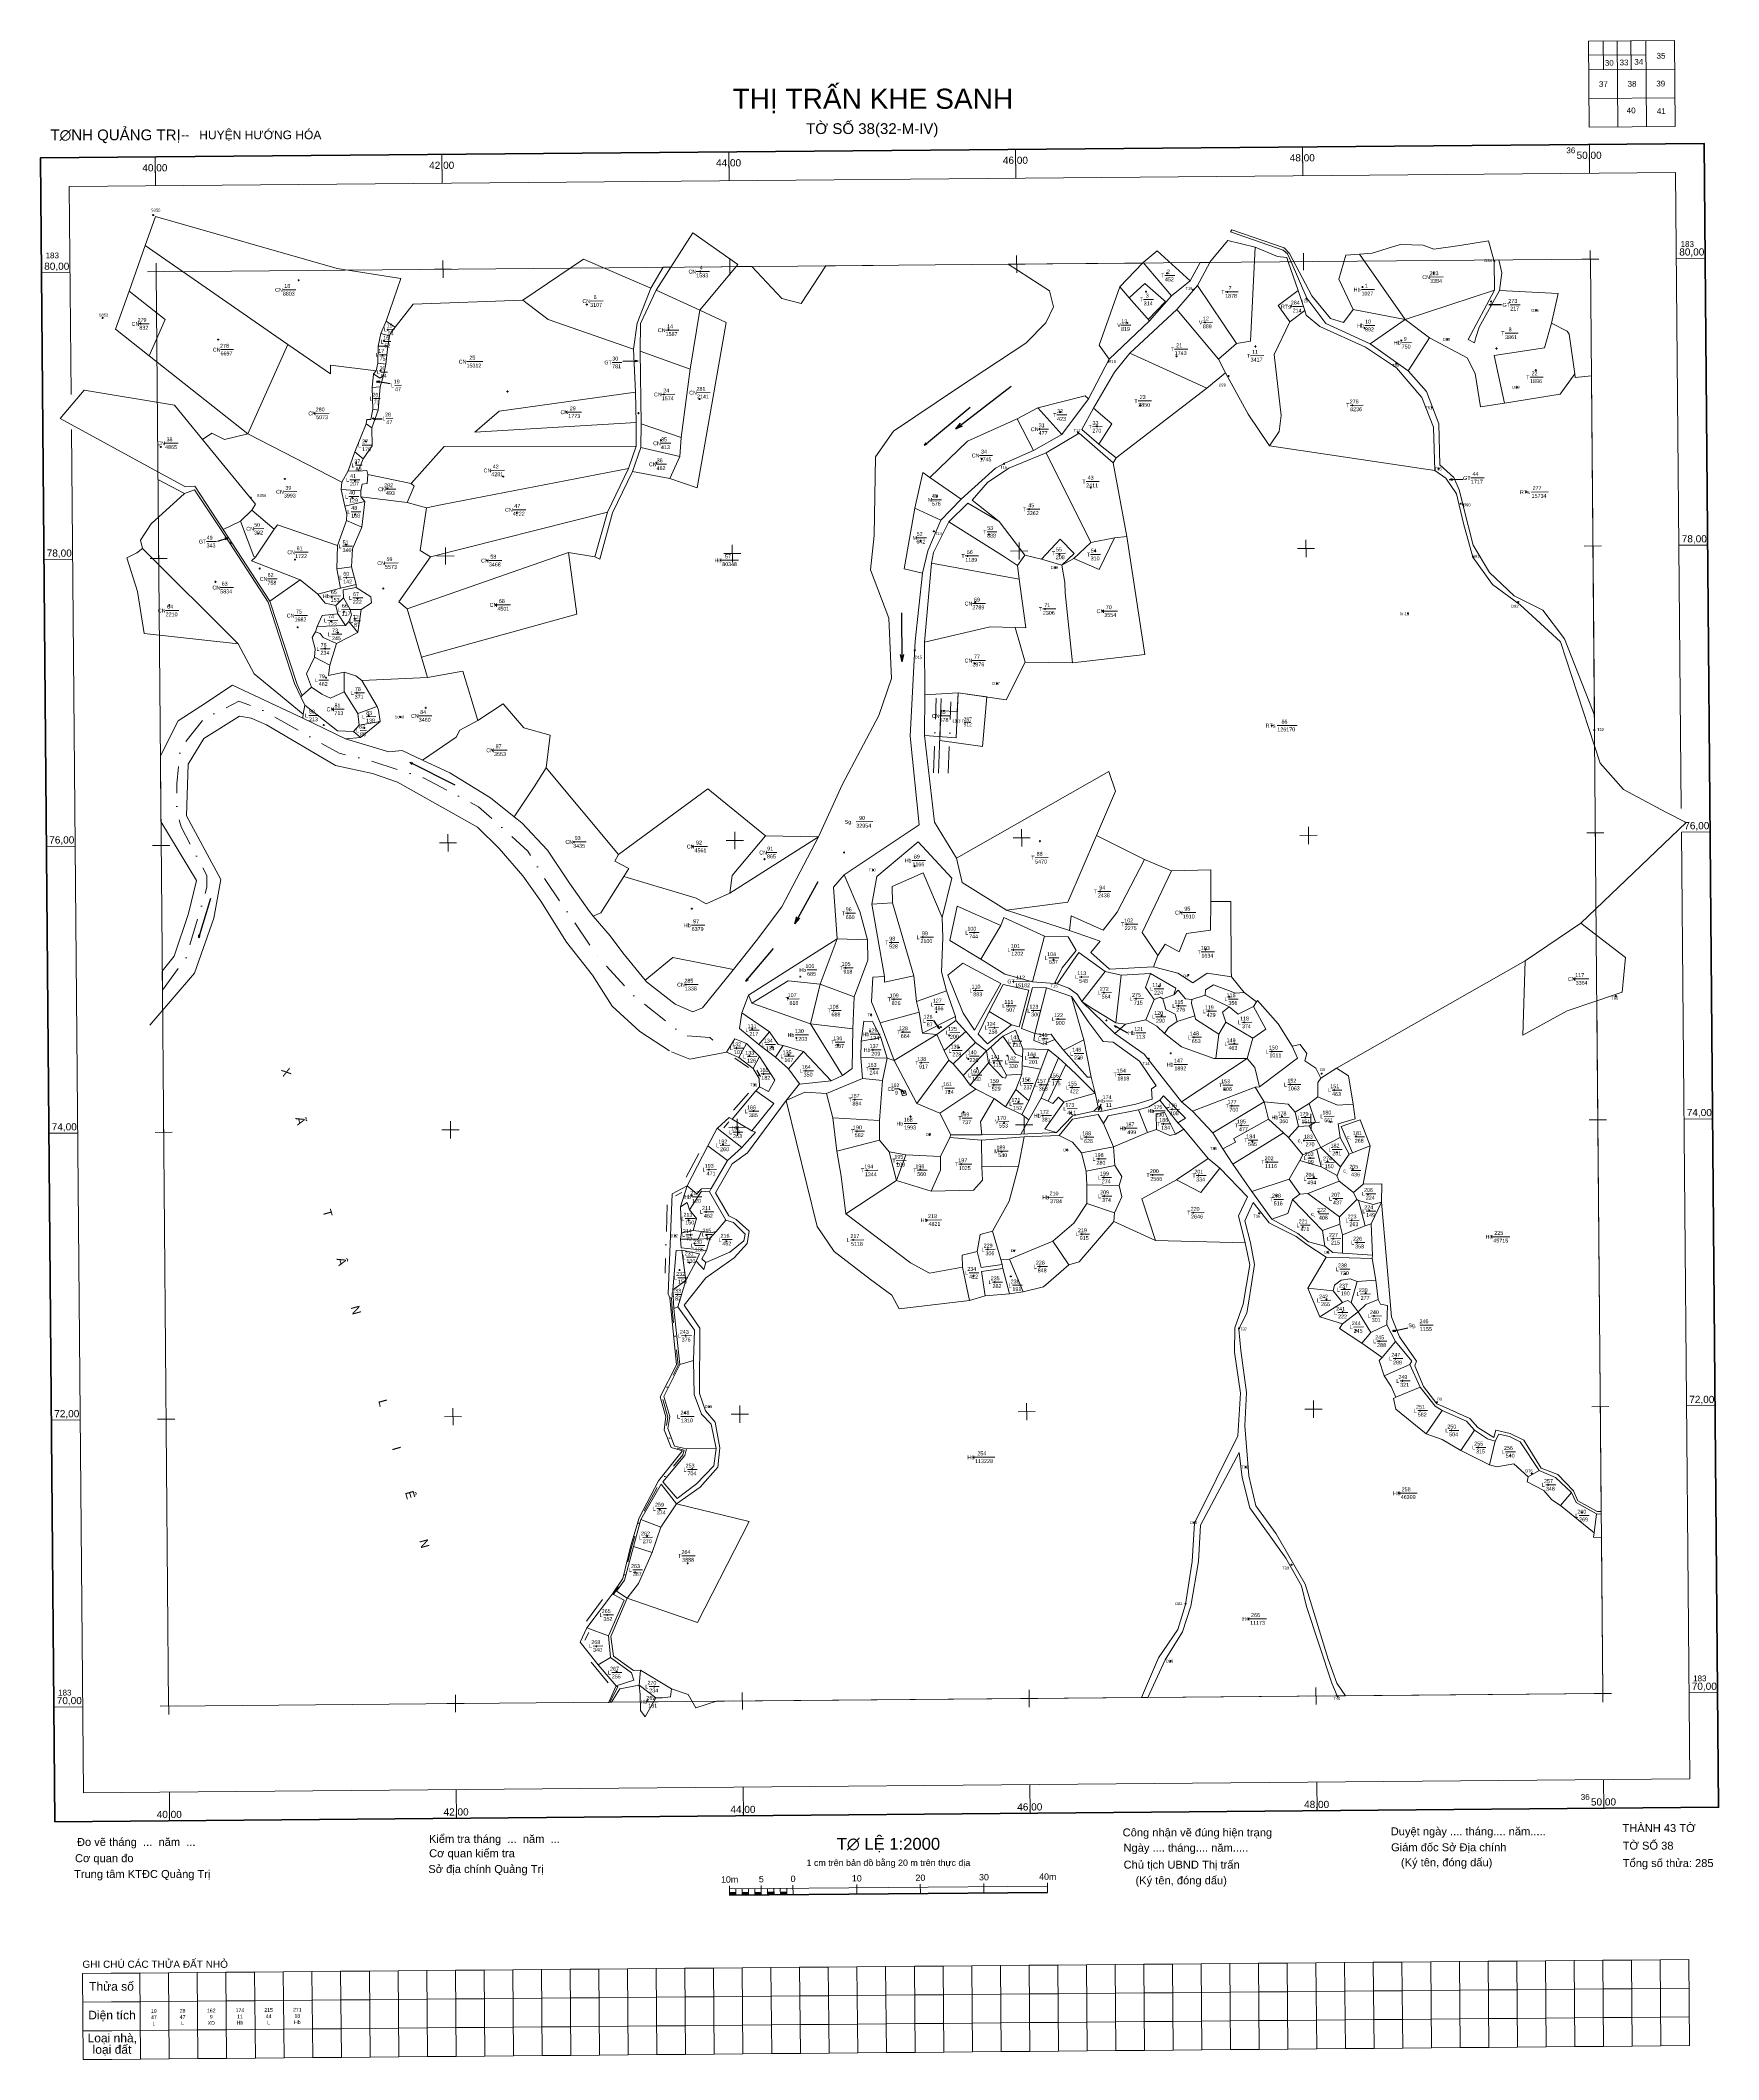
# Model space of a CAD drawing. Header units: metres. Extents: x 550497 to 551666, y 1836245 to 1837652.
import ezdxf
from ezdxf.enums import TextEntityAlignment as Align

# ---------------------------------------------------------------- set-up
doc = ezdxf.new("R2010")
doc.units = ezdxf.units.M
doc.header["$MEASUREMENT"] = 0
doc.linetypes.add('DGN Style 4', pattern=[37.369902, 18.67328, -9.33664, 0.023342, -9.33664])
for name, color, linetype, lineweight in [('Level 10', 7, 'Continuous', 0), ('Level 11', 7, 'Continuous', 0), ('Level 12', 7, 'Continuous', 0), ('Level 13', 7, 'Continuous', 0), ('Level 2', 7, 'Continuous', 0), ('Level 34', 7, 'Continuous', 0), ('Level 62', 7, 'Continuous', 0), ('Level 63', 7, 'Continuous', 0)]:
    doc.layers.add(name, color=color, linetype=linetype, lineweight=lineweight)
doc.styles.add('Style-FmSimple', font='FmSimple.shx')
doc.styles.add('Style-VHarial', font='VHarial.shx')
doc.styles.add('Style-Vnarial', font='Vnarial.shx')
doc.styles.add('Style-Vntime', font='Vntime.shx')
doc.dimstyles.get("Standard").update_dxf_attribs({"dimtxt": 0.18, "dimasz": 0.18, "dimexe": 0.18, "dimexo": 0.0625, "dimgap": 0.09, "dimtad": 0, "dimtih": 1, "dimtoh": 1, "dimdec": 4, "dimzin": 0, "dimdsep": 46, "dimtxsty": 'Standard', "dimcen": 0.09, "dimadec": 0, "dimazin": 0, "dimtfac": 1, "dimtdec": 4, "dimtofl": 0, "dimtmove": 0, "dimatfit": 3, "dimfxl": 1, "dimtolj": 1, "dimtzin": 0, "dimarcsym": 0})

# ---------------------------------------------------------------- blocks, each defined once
blk = doc.blocks.new('TerminatorOpen_0.5')
at = {"color": 0, "linetype": 'ByBlock', "lineweight": -2}
for q in [(-1, 0.25), (-1, 0), (-1, -0.25)]:
    blk.add_line((0, 0), q, dxfattribs=at)
blk = doc.blocks.new('DKCDV')
at = {"layer": 'Level 10', "linetype": 'Continuous', "lineweight": 13}
h = blk.add_hatch(color=1, dxfattribs=at)
edge = h.paths.add_edge_path()
edge.add_arc((0.02456, 0.194811), 1.500056, 0, 360)
at = {"layer": 'Level 10', "color": 1, "linetype": 'Continuous', "lineweight": 13}
for p, q in [((-6.400238, 0), (-12.600469, 0)), ((-0.200007, 12.600469), (0, 6.200231)), ((12.400462, 0.200007), (6.200231, 0.200007)), ((0, -6.200231), (0.200007, -12.400462))]:
    blk.add_line(p, q, dxfattribs=at)
blk.add_circle((0.02456, 0.194811), 6.250233, dxfattribs=at)
blk = doc.blocks.new('DKCDV_1')
at = {"layer": 'Level 10', "linetype": 'Continuous', "lineweight": 13}
h = blk.add_hatch(color=1, dxfattribs=at)
edge = h.paths.add_edge_path()
edge.add_arc((0.042215, -0.058807), 1.500056, 0, 360)
at = {"layer": 'Level 10', "color": 1, "linetype": 'Continuous', "lineweight": 13}
for p, q in [((-0.200007, 12.200455), (0, 6.000224)), ((12.400462, 0), (6.200231, 0)), ((-6.400238, -0.200007), (-12.600469, -0.200007)), ((0, -6.400238), (0.200007, -12.600469))]:
    blk.add_line(p, q, dxfattribs=at)
blk.add_circle((0.042215, -0.058807), 6.250233, dxfattribs=at)
blk = doc.blocks.new('DKCDV_2')
at = {"layer": 'Level 10', "linetype": 'Continuous', "lineweight": 13}
h = blk.add_hatch(color=1, dxfattribs=at)
edge = h.paths.add_edge_path()
edge.add_arc((0.273793, 0.207413), 1.500056, 0, 360)
at = {"layer": 'Level 10', "color": 1, "linetype": 'Continuous', "lineweight": 13}
for p, q in [((-6.200231, 0), (-12.200455, 0)), ((0, 12.600469), (0, 6.200231)), ((12.600469, 0.200007), (6.400238, 0.200007)), ((0.200007, -6.200231), (0.200007, -12.400462))]:
    blk.add_line(p, q, dxfattribs=at)
blk.add_circle((0.273793, 0.207413), 6.250233, dxfattribs=at)
blk = doc.blocks.new('N_THUA')
at = {"layer": 'Level 13', "color": 3, "linetype": 'Continuous', "lineweight": 0}
blk.add_line((355581.33, 1837384.95), (355590.51, 1837385.04), dxfattribs=at)
at = {"layer": 'Level 13', "color": 3, "linetype": 'Continuous', "lineweight": 0, "style": 'Style-FmSimple'}
for s, p in [('CN', (355575.94, 1837384.91)), ('8803', (355581.36, 1837382.26)), ('18', (355582.4, 1837387.66))]:
    blk.add_text(s, height=2.7, dxfattribs=at).set_placement(p, align=Align.MIDDLE_LEFT)
blk = doc.blocks.new('N_THUA_1')
at = {"layer": 'Level 13', "color": 3, "linetype": 'Continuous', "lineweight": 0}
blk.add_line((355861.11, 1837391.16), (355870.28, 1837391.24), dxfattribs=at)
at = {"layer": 'Level 13', "color": 3, "linetype": 'Continuous', "lineweight": 0, "style": 'Style-FmSimple'}
for s, p in [('CN', (355855.72, 1837391.11)), ('1583', (355861.14, 1837388.46)), ('4', (355863.52, 1837393.88))]:
    blk.add_text(s, height=2.7, dxfattribs=at).set_placement(p, align=Align.MIDDLE_LEFT)
blk = doc.blocks.new('N_THUA_2')
at = {"layer": 'Level 13', "color": 3, "linetype": 'Continuous', "lineweight": 0}
blk.add_line((356324.35, 1837351.69), (356331.23, 1837351.75), dxfattribs=at)
at = {"layer": 'Level 13', "color": 3, "linetype": 'Continuous', "lineweight": 0, "style": 'Style-FmSimple'}
for s, p in [('10', (356324.48, 1837354.39)), ('Hb', (356318.97, 1837351.64)), ('892', (356324.39, 1837348.99))]:
    blk.add_text(s, height=2.7, dxfattribs=at).set_placement(p, align=Align.MIDDLE_LEFT)
blk = doc.blocks.new('N_THUA_3')
at = {"layer": 'Level 13', "color": 3, "linetype": 'Continuous', "lineweight": 0}
blk.add_line((355525.29, 1837343.73), (355534.47, 1837343.81), dxfattribs=at)
at = {"layer": 'Level 13', "color": 3, "linetype": 'Continuous', "lineweight": 0, "style": 'Style-FmSimple'}
for s, p in [('CN', (355519.91, 1837343.68)), ('278', (355525.01, 1837346.42)), ('6697', (355525.33, 1837341.03))]:
    blk.add_text(s, height=2.7, dxfattribs=at).set_placement(p, align=Align.MIDDLE_LEFT)
blk = doc.blocks.new('N_THUA_4')
at = {"layer": 'Level 13', "color": 3, "linetype": 'Continuous', "lineweight": 0}
blk.add_line((356226, 1837376.93), (356235.18, 1837377.01), dxfattribs=at)
at = {"layer": 'Level 13', "color": 3, "linetype": 'Continuous', "lineweight": 0, "style": 'Style-FmSimple'}
for s, p in [('T', (356223.31, 1837376.91)), ('1878', (356226.04, 1837374.23)), ('7', (356228.42, 1837379.65))]:
    blk.add_text(s, height=2.7, dxfattribs=at).set_placement(p, align=Align.MIDDLE_LEFT)
blk = doc.blocks.new('N_THUA_5')
at = {"layer": 'Level 13', "color": 3, "linetype": 'Continuous', "lineweight": 0}
blk.add_line((356372.48, 1837390.02), (356381.65, 1837390.1), dxfattribs=at)
at = {"layer": 'Level 13', "color": 3, "linetype": 'Continuous', "lineweight": 0, "style": 'Style-FmSimple'}
for s, p in [('CN', (356367.09, 1837389.97)), ('283', (356372.19, 1837392.72)), ('3384', (356372.51, 1837387.32))]:
    blk.add_text(s, height=2.7, dxfattribs=at).set_placement(p, align=Align.MIDDLE_LEFT)
blk = doc.blocks.new('N_THUA_6')
at = {"layer": 'Level 13', "color": 3, "linetype": 'Continuous', "lineweight": 0}
blk.add_line((356245.57, 1837338.86), (356254.74, 1837338.94), dxfattribs=at)
at = {"layer": 'Level 13', "color": 3, "linetype": 'Continuous', "lineweight": 0, "style": 'Style-FmSimple'}
for s, p in [('T', (356242.88, 1837338.84)), ('11', (356246.63, 1837341.57)), ('3417', (356245.6, 1837336.16))]:
    blk.add_text(s, height=2.7, dxfattribs=at).set_placement(p, align=Align.MIDDLE_LEFT)
blk = doc.blocks.new('N_THUA_7')
at = {"layer": 'Level 13', "color": 3, "linetype": 'Continuous', "lineweight": 0}
blk.add_line((356183.96, 1837389.91), (356190.85, 1837389.97), dxfattribs=at)
at = {"layer": 'Level 13', "color": 3, "linetype": 'Continuous', "lineweight": 0, "style": 'Style-FmSimple'}
for s, p in [('T', (356181.27, 1837389.89)), ('452', (356184, 1837387.21)), ('2', (356185.44, 1837392.63))]:
    blk.add_text(s, height=2.7, dxfattribs=at).set_placement(p, align=Align.MIDDLE_LEFT)
blk = doc.blocks.new('N_THUA_8')
at = {"layer": 'Level 13', "color": 3, "linetype": 'Continuous', "lineweight": 0}
blk.add_line((355782.22, 1837368.27), (355791.4, 1837368.35), dxfattribs=at)
at = {"layer": 'Level 13', "color": 3, "linetype": 'Continuous', "lineweight": 0, "style": 'Style-FmSimple'}
for s, p in [('CN', (355776.84, 1837368.22)), ('6', (355784.64, 1837370.99)), ('3107', (355782.26, 1837365.57))]:
    blk.add_text(s, height=2.7, dxfattribs=at).set_placement(p, align=Align.MIDDLE_LEFT)
blk = doc.blocks.new('N_THUA_9')
at = {"layer": 'Level 13', "color": 3, "linetype": 'Continuous', "lineweight": 0}
blk.add_line((356322.84, 1837380.37), (356332.02, 1837380.45), dxfattribs=at)
at = {"layer": 'Level 13', "color": 3, "linetype": 'Continuous', "lineweight": 0, "style": 'Style-FmSimple'}
for s, p in [('1', (356325.26, 1837383.09)), ('Hb', (356317.46, 1837380.33)), ('1027', (356322.88, 1837377.67))]:
    blk.add_text(s, height=2.7, dxfattribs=at).set_placement(p, align=Align.MIDDLE_LEFT)
blk = doc.blocks.new('N_THUA_10')
at = {"layer": 'Level 13', "color": 3, "linetype": 'Continuous', "lineweight": 0}
blk.add_line((355817.86, 1837292.35), (355824.75, 1837292.41), dxfattribs=at)
at = {"layer": 'Level 13', "color": 3, "linetype": 'Continuous', "lineweight": 0, "style": 'Style-FmSimple'}
for s, p in [('GT', (355812.48, 1837292.31)), ('781', (355817.9, 1837289.65)), ('30', (355817.98, 1837295.05))]:
    blk.add_text(s, height=2.7, dxfattribs=at).set_placement(p, align=Align.MIDDLE_LEFT)
blk = doc.blocks.new('N_THUA_11')
at = {"layer": 'Level 13', "color": 3, "linetype": 'Continuous', "lineweight": 0}
blk.add_line((355875.43, 1837189.94), (355886.91, 1837190.04), dxfattribs=at)
at = {"layer": 'Level 13', "color": 3, "linetype": 'Continuous', "lineweight": 0, "style": 'Style-FmSimple'}
for s, p in [('H®', (355870.04, 1837189.89)), ('80348', (355875.47, 1837187.24)), ('57', (355877.44, 1837192.65))]:
    blk.add_text(s, height=2.7, dxfattribs=at).set_placement(p, align=Align.MIDDLE_LEFT)
blk = doc.blocks.new('N_THUA_12')
at = {"layer": 'Level 13', "color": 3, "linetype": 'Continuous', "lineweight": 0}
blk.add_line((355964.04, 1836986.37), (355975.51, 1836986.47), dxfattribs=at)
at = {"layer": 'Level 13', "color": 3, "linetype": 'Continuous', "lineweight": 0, "style": 'Style-FmSimple'}
for s, p in [('90', (355966.05, 1836989.08)), ('Sg.', (355955.95, 1836986.3)), ('32954', (355964.07, 1836983.67))]:
    blk.add_text(s, height=2.7, dxfattribs=at).set_placement(p, align=Align.MIDDLE_LEFT)
blk = doc.blocks.new('N_THUA_13')
at = {"layer": 'Level 13', "color": 3, "linetype": 'Continuous', "lineweight": 0}
blk.add_line((356079.6, 1836896.4), (356091.08, 1836896.5), dxfattribs=at)
at = {"layer": 'Level 13', "color": 3, "linetype": 'Continuous', "lineweight": 0, "style": 'Style-FmSimple'}
for s, p in [('GT', (356074.22, 1836896.35)), ('15182', (356079.64, 1836893.7)), ('112', (356080.27, 1836899.11))]:
    blk.add_text(s, height=2.7, dxfattribs=at).set_placement(p, align=Align.MIDDLE_LEFT)
blk = doc.blocks.new('N_THUA_14')
at = {"layer": 'Level 13', "color": 3, "linetype": 'Continuous', "lineweight": 0}
blk.add_line((356391.2, 1837229.43), (356400.38, 1837229.51), dxfattribs=at)
at = {"layer": 'Level 13', "color": 3, "linetype": 'Continuous', "lineweight": 0, "style": 'Style-FmSimple'}
for s, p in [('GT', (356385.81, 1837229.38)), ('1717', (356391.24, 1837226.73)), ('44', (356392.27, 1837232.14))]:
    blk.add_text(s, height=2.7, dxfattribs=at).set_placement(p, align=Align.MIDDLE_LEFT)
blk = doc.blocks.new('N_THUA_15')
at = {"layer": 'Level 13', "color": 3, "linetype": 'Continuous', "lineweight": 0}
blk.add_line((356412.48, 1837370.44), (356419.37, 1837370.5), dxfattribs=at)
at = {"layer": 'Level 13', "color": 3, "linetype": 'Continuous', "lineweight": 0, "style": 'Style-FmSimple'}
for s, p in [('GT', (356407.09, 1837370.39)), ('273', (356411.26, 1837373.13)), ('217', (356412.52, 1837367.74))]:
    blk.add_text(s, height=2.7, dxfattribs=at).set_placement(p, align=Align.MIDDLE_LEFT)
blk = doc.blocks.new('N_THUA_16')
at = {"layer": 'Level 13', "color": 3, "linetype": 'Continuous', "lineweight": 0}
blk.add_line((355471.03, 1837354.93), (355477.91, 1837354.99), dxfattribs=at)
at = {"layer": 'Level 13', "color": 3, "linetype": 'Continuous', "lineweight": 0, "style": 'Style-FmSimple'}
for s, p in [('CN', (355465.64, 1837354.88)), ('279', (355469.81, 1837357.62)), ('832', (355471.07, 1837352.23))]:
    blk.add_text(s, height=2.7, dxfattribs=at).set_placement(p, align=Align.MIDDLE_LEFT)
blk = doc.blocks.new('N_THUA_17')
at = {"layer": 'Level 13', "color": 3, "linetype": 'Continuous', "lineweight": 0}
blk.add_line((355839.24, 1837350.55), (355848.42, 1837350.63), dxfattribs=at)
at = {"layer": 'Level 13', "color": 3, "linetype": 'Continuous', "lineweight": 0, "style": 'Style-FmSimple'}
for s, p in [('14', (355840.31, 1837353.26)), ('CN', (355833.85, 1837350.51)), ('1587', (355839.27, 1837347.85))]:
    blk.add_text(s, height=2.7, dxfattribs=at).set_placement(p, align=Align.MIDDLE_LEFT)
blk = doc.blocks.new('N_THUA_18')
at = {"layer": 'Level 13', "color": 3, "linetype": 'Continuous', "lineweight": 0}
blk.add_line((356210.38, 1837355.71), (356217.27, 1837355.77), dxfattribs=at)
at = {"layer": 'Level 13', "color": 3, "linetype": 'Continuous', "lineweight": 0, "style": 'Style-FmSimple'}
for s, p in [('V', (356207.69, 1837355.69)), ('889', (356210.42, 1837353.01)), ('12', (356210.51, 1837358.41))]:
    blk.add_text(s, height=2.7, dxfattribs=at).set_placement(p, align=Align.MIDDLE_LEFT)
blk = doc.blocks.new('N_THUA_19')
at = {"layer": 'Level 13', "color": 3, "linetype": 'Continuous', "lineweight": 0}
blk.add_line((356156.17, 1837355.32), (356163.05, 1837355.38), dxfattribs=at)
at = {"layer": 'Level 13', "color": 3, "linetype": 'Continuous', "lineweight": 0, "style": 'Style-FmSimple'}
for s, p in [('V', (356153.48, 1837355.3)), ('819', (356156.21, 1837352.63)), ('13', (356156.3, 1837358.03))]:
    blk.add_text(s, height=2.7, dxfattribs=at).set_placement(p, align=Align.MIDDLE_LEFT)
blk = doc.blocks.new('N_THUA_20')
at = {"layer": 'Level 13', "color": 3, "linetype": 'Continuous', "lineweight": 0}
blk.add_line((356275.78, 1837367.04), (356282.67, 1837367.1), dxfattribs=at)
at = {"layer": 'Level 13', "color": 3, "linetype": 'Continuous', "lineweight": 0, "style": 'Style-FmSimple'}
for s, p in [('RTs', (356267.69, 1837366.97)), ('284', (356274.56, 1837369.73)), ('214', (356275.81, 1837364.34))]:
    blk.add_text(s, height=2.7, dxfattribs=at).set_placement(p, align=Align.MIDDLE_LEFT)
blk = doc.blocks.new('N_THUA_21')
at = {"layer": 'Level 13', "color": 3, "linetype": 'Continuous', "lineweight": 0}
blk.add_line((356413.51, 1837337.59), (356422.68, 1837337.67), dxfattribs=at)
at = {"layer": 'Level 13', "color": 3, "linetype": 'Continuous', "lineweight": 0, "style": 'Style-FmSimple'}
for s, p in [('8', (356415.92, 1837340.32)), ('T', (356410.82, 1837337.57)), ('3861', (356413.54, 1837334.9))]:
    blk.add_text(s, height=2.7, dxfattribs=at).set_placement(p, align=Align.MIDDLE_LEFT)
blk = doc.blocks.new('N_THUA_22')
at = {"layer": 'Level 13', "color": 3, "linetype": 'Continuous', "lineweight": 0}
blk.add_line((355726.63, 1837307.38), (355738.11, 1837307.48), dxfattribs=at)
at = {"layer": 'Level 13', "color": 3, "linetype": 'Continuous', "lineweight": 0, "style": 'Style-FmSimple'}
for s, p in [('CN', (355721.25, 1837307.33)), ('15312', (355726.67, 1837304.68)), ('25', (355728.64, 1837310.09))]:
    blk.add_text(s, height=2.7, dxfattribs=at).set_placement(p, align=Align.MIDDLE_LEFT)
blk = doc.blocks.new('N_THUA_23')
at = {"layer": 'Level 13', "color": 3, "linetype": 'Continuous', "lineweight": 0}
blk.add_line((355860.65, 1837302.3), (355869.83, 1837302.38), dxfattribs=at)
at = {"layer": 'Level 13', "color": 3, "linetype": 'Continuous', "lineweight": 0, "style": 'Style-FmSimple'}
for s, p in [('CN', (355855.27, 1837302.26)), ('281', (355860.37, 1837305)), ('2141', (355860.69, 1837299.61))]:
    blk.add_text(s, height=2.7, dxfattribs=at).set_placement(p, align=Align.MIDDLE_LEFT)
blk = doc.blocks.new('N_THUA_24')
at = {"layer": 'Level 13', "color": 3, "linetype": 'Continuous', "lineweight": 0}
blk.add_line((356190.52, 1837332.13), (356199.7, 1837332.21), dxfattribs=at)
at = {"layer": 'Level 13', "color": 3, "linetype": 'Continuous', "lineweight": 0, "style": 'Style-FmSimple'}
for s, p in [('T', (356187.83, 1837332.1)), ('1743', (356190.55, 1837329.43)), ('21', (356191.59, 1837334.83))]:
    blk.add_text(s, height=2.7, dxfattribs=at).set_placement(p, align=Align.MIDDLE_LEFT)
blk = doc.blocks.new('N_THUA_25')
at = {"layer": 'Level 13', "color": 3, "linetype": 'Continuous', "lineweight": 0}
blk.add_line((356313.12, 1837297.89), (356322.3, 1837297.97), dxfattribs=at)
at = {"layer": 'Level 13', "color": 3, "linetype": 'Continuous', "lineweight": 0, "style": 'Style-FmSimple'}
for s, p in [('T', (356310.43, 1837297.87)), ('276', (356312.84, 1837300.59)), ('8236', (356313.16, 1837295.19))]:
    blk.add_text(s, height=2.7, dxfattribs=at).set_placement(p, align=Align.MIDDLE_LEFT)
blk = doc.blocks.new('N_THUA_26')
at = {"layer": 'Level 13', "color": 3, "linetype": 'Continuous', "lineweight": 0}
blk.add_line((355640.75, 1837350.53), (355645.34, 1837350.57), dxfattribs=at)
at = {"layer": 'Level 13', "color": 3, "linetype": 'Continuous', "lineweight": 0, "style": 'Style-FmSimple'}
for s, p in [('15', (355639.93, 1837353.22)), ('L', (355638.06, 1837350.51)), ('54', (355640.79, 1837347.83))]:
    blk.add_text(s, height=2.7, dxfattribs=at).set_placement(p, align=Align.MIDDLE_LEFT)
blk = doc.blocks.new('N_THUA_27')
at = {"layer": 'Level 13', "color": 3, "linetype": 'Continuous', "lineweight": 0}
blk.add_line((356349.92, 1837343.09), (356356.81, 1837343.15), dxfattribs=at)
at = {"layer": 'Level 13', "color": 3, "linetype": 'Continuous', "lineweight": 0, "style": 'Style-FmSimple'}
for s, p in [('Hb', (356344.53, 1837343.04)), ('750', (356349.96, 1837340.39)), ('9', (356351.4, 1837345.8))]:
    blk.add_text(s, height=2.7, dxfattribs=at).set_placement(p, align=Align.MIDDLE_LEFT)
blk = doc.blocks.new('N_THUA_28')
at = {"layer": 'Level 13', "color": 3, "linetype": 'Continuous', "lineweight": 0}
blk.add_line((356440.98, 1837322.33), (356450.16, 1837322.41), dxfattribs=at)
at = {"layer": 'Level 13', "color": 3, "linetype": 'Continuous', "lineweight": 0, "style": 'Style-FmSimple'}
for s, p in [('22', (356442.05, 1837325.04)), ('T', (356438.29, 1837322.31)), ('1896', (356441.01, 1837319.63))]:
    blk.add_text(s, height=2.7, dxfattribs=at).set_placement(p, align=Align.MIDDLE_LEFT)
blk = doc.blocks.new('N_THUA_29')
at = {"layer": 'Level 13', "color": 3, "linetype": 'Continuous', "lineweight": 0}
blk.add_line((355638.11, 1837342.76), (355642.69, 1837342.8), dxfattribs=at)
at = {"layer": 'Level 13', "color": 3, "linetype": 'Continuous', "lineweight": 0, "style": 'Style-FmSimple'}
for s, p in [('L', (355635.42, 1837342.74)), ('16', (355637.28, 1837345.46)), ('52', (355638.14, 1837340.06))]:
    blk.add_text(s, height=2.7, dxfattribs=at).set_placement(p, align=Align.MIDDLE_LEFT)
blk = doc.blocks.new('N_THUA_30')
at = {"layer": 'Level 13', "color": 3, "linetype": 'Continuous', "lineweight": 0}
blk.add_line((355592.38, 1837292.33), (355601.56, 1837292.41), dxfattribs=at)
at = {"layer": 'Level 13', "color": 3, "linetype": 'Continuous', "lineweight": 0, "style": 'Style-FmSimple'}
for s, p in [('CN', (355587, 1837292.28)), ('280', (355592.1, 1837295.03)), ('5073', (355592.42, 1837289.63))]:
    blk.add_text(s, height=2.7, dxfattribs=at).set_placement(p, align=Align.MIDDLE_LEFT)
blk = doc.blocks.new('N_THUA_31')
at = {"layer": 'Level 13', "color": 3, "linetype": 'Continuous', "lineweight": 0}
blk.add_line((355637.06, 1837332.89), (355641.65, 1837332.94), dxfattribs=at)
at = {"layer": 'Level 13', "color": 3, "linetype": 'Continuous', "lineweight": 0, "style": 'Style-FmSimple'}
for s, p in [('L', (355634.37, 1837332.87)), ('17', (355636.24, 1837335.59)), ('75', (355637.09, 1837330.2))]:
    blk.add_text(s, height=2.7, dxfattribs=at).set_placement(p, align=Align.MIDDLE_LEFT)
blk = doc.blocks.new('N_THUA_32')
at = {"layer": 'Level 13', "color": 3, "linetype": 'Continuous', "lineweight": 0}
blk.add_line((356439.62, 1837237.49), (356451.09, 1837237.59), dxfattribs=at)
at = {"layer": 'Level 13', "color": 3, "linetype": 'Continuous', "lineweight": 0, "style": 'Style-FmSimple'}
for s, p in [('277', (356440.29, 1837240.2)), ('RTs', (356431.53, 1837237.42)), ('15734', (356439.65, 1837234.79))]:
    blk.add_text(s, height=2.7, dxfattribs=at).set_placement(p, align=Align.MIDDLE_LEFT)
blk = doc.blocks.new('N_THUA_33')
at = {"layer": 'Level 13', "color": 3, "linetype": 'Continuous', "lineweight": 0}
blk.add_line((355835.88, 1837305.52), (355845.06, 1837305.6), dxfattribs=at)
at = {"layer": 'Level 13', "color": 3, "linetype": 'Continuous', "lineweight": 0, "style": 'Style-FmSimple'}
for s, p in [('CN', (355830.49, 1837305.47)), ('1574', (355835.92, 1837302.82)), ('24', (355836.95, 1837308.23))]:
    blk.add_text(s, height=2.7, dxfattribs=at).set_placement(p, align=Align.MIDDLE_LEFT)
blk = doc.blocks.new('N_THUA_34')
at = {"layer": 'Level 13', "color": 3, "linetype": 'Continuous', "lineweight": 0}
blk.add_line((356165.12, 1837297.94), (356174.3, 1837298.02), dxfattribs=at)
at = {"layer": 'Level 13', "color": 3, "linetype": 'Continuous', "lineweight": 0, "style": 'Style-FmSimple'}
for s, p in [('T', (356162.43, 1837297.92)), ('23', (356166.19, 1837300.65)), ('2850', (356165.15, 1837295.24))]:
    blk.add_text(s, height=2.7, dxfattribs=at).set_placement(p, align=Align.MIDDLE_LEFT)
blk = doc.blocks.new('N_THUA_35')
at = {"layer": 'Level 13', "color": 3, "linetype": 'Continuous', "lineweight": 0}
blk.add_line((355635.61, 1837322.05), (355640.2, 1837322.09), dxfattribs=at)
at = {"layer": 'Level 13', "color": 3, "linetype": 'Continuous', "lineweight": 0, "style": 'Style-FmSimple'}
for s, p in [('20', (355634.79, 1837324.74)), ('L', (355632.93, 1837322.02)), ('54', (355635.65, 1837319.35))]:
    blk.add_text(s, height=2.7, dxfattribs=at).set_placement(p, align=Align.MIDDLE_LEFT)
blk = doc.blocks.new('N_THUA_36')
at = {"layer": 'Level 13', "color": 3, "linetype": 'Continuous', "lineweight": 0}
blk.add_line((355633.38, 1837314.4), (355637.97, 1837314.44), dxfattribs=at)
at = {"layer": 'Level 13', "color": 3, "linetype": 'Continuous', "lineweight": 0, "style": 'Style-FmSimple'}
for s, p in [('L', (355630.69, 1837314.38)), ('19', (355632.56, 1837317.1)), ('47', (355633.42, 1837311.71))]:
    blk.add_text(s, height=2.7, dxfattribs=at).set_placement(p, align=Align.MIDDLE_LEFT)
blk = doc.blocks.new('N_THUA_37')
at = {"layer": 'Level 13', "color": 3, "linetype": 'Continuous', "lineweight": 0}
blk.add_line((356262.34, 1837074.74), (356276.11, 1837074.86), dxfattribs=at)
at = {"layer": 'Level 13', "color": 3, "linetype": 'Continuous', "lineweight": 0, "style": 'Style-FmSimple'}
for s, p in [('RTs', (356254.26, 1837074.67)), ('126170', (356262.38, 1837072.04)), ('86', (356265.3, 1837077.47))]:
    blk.add_text(s, height=2.7, dxfattribs=at).set_placement(p, align=Align.MIDDLE_LEFT)
blk = doc.blocks.new('N_THUA_38')
at = {"layer": 'Level 13', "color": 3, "linetype": 'Continuous', "lineweight": 0}
blk.add_line((355632.44, 1837302.58), (355637.02, 1837302.62), dxfattribs=at)
at = {"layer": 'Level 13', "color": 3, "linetype": 'Continuous', "lineweight": 0, "style": 'Style-FmSimple'}
for s, p in [('L', (355629.75, 1837302.55)), ('26', (355631.61, 1837305.27)), ('73', (355632.47, 1837299.88))]:
    blk.add_text(s, height=2.7, dxfattribs=at).set_placement(p, align=Align.MIDDLE_LEFT)
blk = doc.blocks.new('N_THUA_39')
at = {"layer": 'Level 13', "color": 3, "linetype": 'Continuous', "lineweight": 0}
blk.add_line((355485.21, 1837268.94), (355494.39, 1837269.02), dxfattribs=at)
at = {"layer": 'Level 13', "color": 3, "linetype": 'Continuous', "lineweight": 0, "style": 'Style-FmSimple'}
for s, p in [('CN', (355479.83, 1837268.9)), ('38', (355486.28, 1837271.65)), ('4865', (355485.25, 1837266.25))]:
    blk.add_text(s, height=2.7, dxfattribs=at).set_placement(p, align=Align.MIDDLE_LEFT)
blk = doc.blocks.new('N_THUA_40')
at = {"layer": 'Level 13', "color": 3, "linetype": 'Continuous', "lineweight": 0}
blk.add_line((355768.15, 1837293.16), (355777.33, 1837293.24), dxfattribs=at)
at = {"layer": 'Level 13', "color": 3, "linetype": 'Continuous', "lineweight": 0, "style": 'Style-FmSimple'}
for s, p in [('CN', (355762.77, 1837293.12)), ('1773', (355768.19, 1837290.47)), ('29', (355769.22, 1837295.87))]:
    blk.add_text(s, height=2.7, dxfattribs=at).set_placement(p, align=Align.MIDDLE_LEFT)
blk = doc.blocks.new('N_THUA_41')
at = {"layer": 'Level 13', "color": 3, "linetype": 'Continuous', "lineweight": 0}
blk.add_line((356109.41, 1837293.31), (356116.3, 1837293.37), dxfattribs=at)
at = {"layer": 'Level 13', "color": 3, "linetype": 'Continuous', "lineweight": 0, "style": 'Style-FmSimple'}
for s, p in [('T', (356106.72, 1837293.29)), ('423', (356109.44, 1837290.61)), ('32', (356109.54, 1837296.01))]:
    blk.add_text(s, height=2.7, dxfattribs=at).set_placement(p, align=Align.MIDDLE_LEFT)
blk = doc.blocks.new('N_THUA_42')
at = {"layer": 'Level 13', "color": 3, "linetype": 'Continuous', "lineweight": 0}
blk.add_line((355630.6, 1837288.84), (355635.19, 1837288.88), dxfattribs=at)
at = {"layer": 'Level 13', "color": 3, "linetype": 'Continuous', "lineweight": 0, "style": 'Style-FmSimple'}
for s, p in [('L', (355627.92, 1837288.81)), ('28', (355629.78, 1837291.53)), ('47', (355630.64, 1837286.14))]:
    blk.add_text(s, height=2.7, dxfattribs=at).set_placement(p, align=Align.MIDDLE_LEFT)
blk = doc.blocks.new('N_THUA_43')
at = {"layer": 'Level 13', "color": 3, "linetype": 'Continuous', "lineweight": 0}
blk.add_line((356097.79, 1837281.31), (356104.68, 1837281.37), dxfattribs=at)
at = {"layer": 'Level 13', "color": 3, "linetype": 'Continuous', "lineweight": 0, "style": 'Style-FmSimple'}
for s, p in [('31', (356097.91, 1837284.01)), ('CN', (356092.4, 1837281.26)), ('477', (356097.82, 1837278.61))]:
    blk.add_text(s, height=2.7, dxfattribs=at).set_placement(p, align=Align.MIDDLE_LEFT)
blk = doc.blocks.new('N_THUA_44')
at = {"layer": 'Level 13', "color": 3, "linetype": 'Continuous', "lineweight": 0}
blk.add_line((356134.98, 1837283.3), (356141.87, 1837283.36), dxfattribs=at)
at = {"layer": 'Level 13', "color": 3, "linetype": 'Continuous', "lineweight": 0, "style": 'Style-FmSimple'}
for s, p in [('T', (356132.3, 1837283.27)), ('33', (356135.1, 1837286)), ('270', (356135.02, 1837280.6))]:
    blk.add_text(s, height=2.7, dxfattribs=at).set_placement(p, align=Align.MIDDLE_LEFT)
blk = doc.blocks.new('N_THUA_45')
at = {"layer": 'Level 13', "color": 3, "linetype": 'Continuous', "lineweight": 0}
blk.add_line((355625.36, 1837272.84), (355632.25, 1837272.9), dxfattribs=at)
at = {"layer": 'Level 13', "color": 3, "linetype": 'Continuous', "lineweight": 0, "style": 'Style-FmSimple'}
for s, p in [('L', (355622.67, 1837272.82)), ('27', (355625.48, 1837275.54)), ('170', (355625.4, 1837270.15))]:
    blk.add_text(s, height=2.7, dxfattribs=at).set_placement(p, align=Align.MIDDLE_LEFT)
blk = doc.blocks.new('N_THUA_46')
at = {"layer": 'Level 13', "color": 3, "linetype": 'Continuous', "lineweight": 0}
blk.add_line((356057.53, 1837260.54), (356066.71, 1837260.62), dxfattribs=at)
at = {"layer": 'Level 13', "color": 3, "linetype": 'Continuous', "lineweight": 0, "style": 'Style-FmSimple'}
for s, p in [('CN', (356052.14, 1837260.5)), ('1745', (356057.56, 1837257.85)), ('34', (356058.6, 1837263.25))]:
    blk.add_text(s, height=2.7, dxfattribs=at).set_placement(p, align=Align.MIDDLE_LEFT)
blk = doc.blocks.new('N_THUA_47')
at = {"layer": 'Level 13', "color": 3, "linetype": 'Continuous', "lineweight": 0}
blk.add_line((355833.88, 1837273.59), (355840.77, 1837273.65), dxfattribs=at)
at = {"layer": 'Level 13', "color": 3, "linetype": 'Continuous', "lineweight": 0, "style": 'Style-FmSimple'}
for s, p in [('CN', (355828.49, 1837273.55)), ('413', (355833.91, 1837270.89)), ('35', (355834, 1837276.29))]:
    blk.add_text(s, height=2.7, dxfattribs=at).set_placement(p, align=Align.MIDDLE_LEFT)
blk = doc.blocks.new('N_THUA_48')
at = {"layer": 'Level 13', "color": 3, "linetype": 'Continuous', "lineweight": 0}
blk.add_line((355571.78, 1837246.58), (355580.95, 1837246.66), dxfattribs=at)
at = {"layer": 'Level 13', "color": 3, "linetype": 'Continuous', "lineweight": 0, "style": 'Style-FmSimple'}
for s, p in [('CN', (355566.39, 1837246.53)), ('3993', (355571.81, 1837243.88)), ('39', (355572.84, 1837249.28))]:
    blk.add_text(s, height=2.7, dxfattribs=at).set_placement(p, align=Align.MIDDLE_LEFT)
blk = doc.blocks.new('N_THUA_49')
at = {"layer": 'Level 13', "color": 3, "linetype": 'Continuous', "lineweight": 0}
blk.add_line((356130.66, 1837240.53), (356139.84, 1837240.61), dxfattribs=at)
at = {"layer": 'Level 13', "color": 3, "linetype": 'Continuous', "lineweight": 0, "style": 'Style-FmSimple'}
for s, p in [('T', (356127.97, 1837240.51)), ('43', (356131.73, 1837243.24)), ('2411', (356130.69, 1837237.83))]:
    blk.add_text(s, height=2.7, dxfattribs=at).set_placement(p, align=Align.MIDDLE_LEFT)
blk = doc.blocks.new('N_THUA_50')
at = {"layer": 'Level 13', "color": 3, "linetype": 'Continuous', "lineweight": 0}
blk.add_line((355723.84, 1837248.15), (355733.02, 1837248.23), dxfattribs=at)
at = {"layer": 'Level 13', "color": 3, "linetype": 'Continuous', "lineweight": 0, "style": 'Style-FmSimple'}
for s, p in [('CN', (355718.46, 1837248.1)), ('4281', (355723.88, 1837245.45)), ('42', (355724.91, 1837250.85))]:
    blk.add_text(s, height=2.7, dxfattribs=at).set_placement(p, align=Align.MIDDLE_LEFT)
blk = doc.blocks.new('N_THUA_51')
at = {"layer": 'Level 13', "color": 3, "linetype": 'Continuous', "lineweight": 0}
blk.add_line((355830.64, 1837257.79), (355837.52, 1837257.85), dxfattribs=at)
at = {"layer": 'Level 13', "color": 3, "linetype": 'Continuous', "lineweight": 0, "style": 'Style-FmSimple'}
for s, p in [('CN', (355825.25, 1837257.74)), ('462', (355830.67, 1837255.09)), ('36', (355830.76, 1837260.49))]:
    blk.add_text(s, height=2.7, dxfattribs=at).set_placement(p, align=Align.MIDDLE_LEFT)
blk = doc.blocks.new('N_THUA_52')
at = {"layer": 'Level 13', "color": 3, "linetype": 'Continuous', "lineweight": 0}
blk.add_line((355618.67, 1837257.57), (355623.26, 1837257.61), dxfattribs=at)
at = {"layer": 'Level 13', "color": 3, "linetype": 'Continuous', "lineweight": 0, "style": 'Style-FmSimple'}
for s, p in [('L', (355615.99, 1837257.54)), ('37', (355617.85, 1837260.26)), ('80', (355618.71, 1837254.87))]:
    blk.add_text(s, height=2.7, dxfattribs=at).set_placement(p, align=Align.MIDDLE_LEFT)
blk = doc.blocks.new('N_THUA_53')
at = {"layer": 'Level 13', "color": 3, "linetype": 'Continuous', "lineweight": 0}
blk.add_line((356087.73, 1837225.5), (356096.9, 1837225.58), dxfattribs=at)
at = {"layer": 'Level 13', "color": 3, "linetype": 'Continuous', "lineweight": 0, "style": 'Style-FmSimple'}
for s, p in [('45', (356088.8, 1837228.21)), ('T', (356085.04, 1837225.48)), ('3362', (356087.76, 1837222.8))]:
    blk.add_text(s, height=2.7, dxfattribs=at).set_placement(p, align=Align.MIDDLE_LEFT)
blk = doc.blocks.new('N_THUA_54')
at = {"layer": 'Level 13', "color": 3, "linetype": 'Continuous', "lineweight": 0}
blk.add_line((355533.98, 1837201.78), (355540.87, 1837201.84), dxfattribs=at)
at = {"layer": 'Level 13', "color": 3, "linetype": 'Continuous', "lineweight": 0, "style": 'Style-FmSimple'}
for s, p in [('GT', (355528.6, 1837201.74)), ('343', (355534.02, 1837199.08)), ('49', (355534.11, 1837204.48))]:
    blk.add_text(s, height=2.7, dxfattribs=at).set_placement(p, align=Align.MIDDLE_LEFT)
blk = doc.blocks.new('N_THUA_55')
at = {"layer": 'Level 13', "color": 3, "linetype": 'Continuous', "lineweight": 0}
blk.add_line((355617.87, 1837245.26), (355624.76, 1837245.32), dxfattribs=at)
at = {"layer": 'Level 13', "color": 3, "linetype": 'Continuous', "lineweight": 0, "style": 'Style-FmSimple'}
for s, p in [('L', (355615.19, 1837245.23)), ('41', (355617.99, 1837247.96)), ('207', (355617.91, 1837242.56))]:
    blk.add_text(s, height=2.7, dxfattribs=at).set_placement(p, align=Align.MIDDLE_LEFT)
blk = doc.blocks.new('N_THUA_56')
at = {"layer": 'Level 13', "color": 3, "linetype": 'Continuous', "lineweight": 0}
blk.add_line((355733.22, 1837223), (355742.4, 1837223.08), dxfattribs=at)
at = {"layer": 'Level 13', "color": 3, "linetype": 'Continuous', "lineweight": 0, "style": 'Style-FmSimple'}
for s, p in [('CN', (355727.83, 1837222.96)), ('4222', (355733.25, 1837220.3)), ('47', (355734.29, 1837225.71))]:
    blk.add_text(s, height=2.7, dxfattribs=at).set_placement(p, align=Align.MIDDLE_LEFT)
blk = doc.blocks.new('N_THUA_57')
at = {"layer": 'Level 13', "color": 3, "linetype": 'Continuous', "lineweight": 0}
blk.add_line((355643.13, 1837239.95), (355650.01, 1837240.01), dxfattribs=at)
at = {"layer": 'Level 13', "color": 3, "linetype": 'Continuous', "lineweight": 0, "style": 'Style-FmSimple'}
for s, p in [('CN', (355637.75, 1837239.9)), ('282', (355641.91, 1837242.64)), ('493', (355643.17, 1837237.25))]:
    blk.add_text(s, height=2.7, dxfattribs=at).set_placement(p, align=Align.MIDDLE_LEFT)
blk = doc.blocks.new('N_THUA_58')
at = {"layer": 'Level 13', "color": 3, "linetype": 'Continuous', "lineweight": 0}
blk.add_line((356023.66, 1837234.53), (356030.54, 1837234.59), dxfattribs=at)
at = {"layer": 'Level 13', "color": 3, "linetype": 'Continuous', "lineweight": 0, "style": 'Style-FmSimple'}
for s, p in [('M', (356020.97, 1837234.51)), ('576', (356023.69, 1837231.83)), ('46', (356023.77, 1837237.23))]:
    blk.add_text(s, height=2.7, dxfattribs=at).set_placement(p, align=Align.MIDDLE_LEFT)
blk = doc.blocks.new('N_THUA_59')
at = {"layer": 'Level 13', "color": 3, "linetype": 'Continuous', "lineweight": 0}
blk.add_line((355523.43, 1837174.87), (355532.61, 1837174.95), dxfattribs=at)
at = {"layer": 'Level 13', "color": 3, "linetype": 'Continuous', "lineweight": 0, "style": 'Style-FmSimple'}
for s, p in [('CN', (355518.04, 1837174.83)), ('5834', (355523.47, 1837172.18)), ('63', (355524.5, 1837177.58))]:
    blk.add_text(s, height=2.7, dxfattribs=at).set_placement(p, align=Align.MIDDLE_LEFT)
blk = doc.blocks.new('N_THUA_60')
at = {"layer": 'Level 13', "color": 3, "linetype": 'Continuous', "lineweight": 0}
blk.add_line((355616.03, 1837233.4), (355622.91, 1837233.46), dxfattribs=at)
at = {"layer": 'Level 13', "color": 3, "linetype": 'Continuous', "lineweight": 0, "style": 'Style-FmSimple'}
for s, p in [('L', (355613.34, 1837233.38)), ('40', (355616.15, 1837236.1)), ('129', (355616.06, 1837230.7))]:
    blk.add_text(s, height=2.7, dxfattribs=at).set_placement(p, align=Align.MIDDLE_LEFT)
blk = doc.blocks.new('N_THUA_61')
at = {"layer": 'Level 13', "color": 3, "linetype": 'Continuous', "lineweight": 0}
blk.add_line((355640.16, 1837170.27), (355649.34, 1837170.35), dxfattribs=at)
at = {"layer": 'Level 13', "color": 3, "linetype": 'Continuous', "lineweight": 0, "style": 'Style-FmSimple'}
for s, p in [('CN', (355634.78, 1837170.23)), ('59', (355641.23, 1837172.98)), ('5573', (355640.2, 1837167.57))]:
    blk.add_text(s, height=2.7, dxfattribs=at).set_placement(p, align=Align.MIDDLE_LEFT)
blk = doc.blocks.new('N_THUA_62')
at = {"layer": 'Level 13', "color": 3, "linetype": 'Continuous', "lineweight": 0}
blk.add_line((355617.96, 1837221.87), (355624.84, 1837221.93), dxfattribs=at)
at = {"layer": 'Level 13', "color": 3, "linetype": 'Continuous', "lineweight": 0, "style": 'Style-FmSimple'}
for s, p in [('L', (355615.27, 1837221.85)), ('48', (355618.09, 1837224.57)), ('168', (355617.99, 1837219.17))]:
    blk.add_text(s, height=2.7, dxfattribs=at).set_placement(p, align=Align.MIDDLE_LEFT)
blk = doc.blocks.new('N_THUA_63')
at = {"layer": 'Level 13', "color": 3, "linetype": 'Continuous', "lineweight": 0}
blk.add_line((356059.75, 1837207.96), (356066.64, 1837208.02), dxfattribs=at)
at = {"layer": 'Level 13', "color": 3, "linetype": 'Continuous', "lineweight": 0, "style": 'Style-FmSimple'}
for s, p in [('T', (356057.06, 1837207.94)), ('888', (356059.79, 1837205.27)), ('53', (356059.88, 1837210.66))]:
    blk.add_text(s, height=2.7, dxfattribs=at).set_placement(p, align=Align.MIDDLE_LEFT)
blk = doc.blocks.new('N_THUA_64')
at = {"layer": 'Level 13', "color": 3, "linetype": 'Continuous', "lineweight": 0}
blk.add_line((355553.11, 1837208.42), (355560, 1837208.48), dxfattribs=at)
at = {"layer": 'Level 13', "color": 3, "linetype": 'Continuous', "lineweight": 0, "style": 'Style-FmSimple'}
for s, p in [('CN', (355547.72, 1837208.37)), ('392', (355553.14, 1837205.72)), ('50', (355553.24, 1837211.12))]:
    blk.add_text(s, height=2.7, dxfattribs=at).set_placement(p, align=Align.MIDDLE_LEFT)
blk = doc.blocks.new('N_THUA_65')
at = {"layer": 'Level 13', "color": 3, "linetype": 'Continuous', "lineweight": 0}
blk.add_line((356012.07, 1837203.49), (356018.96, 1837203.55), dxfattribs=at)
at = {"layer": 'Level 13', "color": 3, "linetype": 'Continuous', "lineweight": 0, "style": 'Style-FmSimple'}
for s, p in [('M', (356009.38, 1837203.46)), ('642', (356012.11, 1837200.79)), ('52', (356012.19, 1837206.19))]:
    blk.add_text(s, height=2.7, dxfattribs=at).set_placement(p, align=Align.MIDDLE_LEFT)
blk = doc.blocks.new('N_THUA_66')
at = {"layer": 'Level 13', "color": 3, "linetype": 'Continuous', "lineweight": 0}
blk.add_line((355712.77, 1837189.71), (355721.95, 1837189.79), dxfattribs=at)
at = {"layer": 'Level 13', "color": 3, "linetype": 'Continuous', "lineweight": 0, "style": 'Style-FmSimple'}
for s, p in [('CN', (355707.38, 1837189.66)), ('3468', (355712.81, 1837187.01)), ('58', (355713.84, 1837192.41))]:
    blk.add_text(s, height=2.7, dxfattribs=at).set_placement(p, align=Align.MIDDLE_LEFT)
blk = doc.blocks.new('N_THUA_67')
at = {"layer": 'Level 13', "color": 3, "linetype": 'Continuous', "lineweight": 0}
blk.add_line((355554.27, 1837184.19), (355561.15, 1837184.25), dxfattribs=at)
at = {"layer": 'Level 13', "color": 3, "linetype": 'Continuous', "lineweight": 0, "style": 'Style-FmSimple'}
for s, p in [('CN', (355548.88, 1837184.14)), ('62', (355554.4, 1837186.89)), ('758', (355554.31, 1837181.49))]:
    blk.add_text(s, height=2.7, dxfattribs=at).set_placement(p, align=Align.MIDDLE_LEFT)
blk = doc.blocks.new('N_THUA_68')
at = {"layer": 'Level 13', "color": 3, "linetype": 'Continuous', "lineweight": 0}
blk.add_line((355611.74, 1837200.85), (355618.63, 1837200.91), dxfattribs=at)
at = {"layer": 'Level 13', "color": 3, "linetype": 'Continuous', "lineweight": 0, "style": 'Style-FmSimple'}
for s, p in [('L', (355609.05, 1837200.83)), ('340', (355611.77, 1837198.15)), ('51', (355611.86, 1837203.55))]:
    blk.add_text(s, height=2.7, dxfattribs=at).set_placement(p, align=Align.MIDDLE_LEFT)
blk = doc.blocks.new('N_THUA_69')
at = {"layer": 'Level 13', "color": 3, "linetype": 'Continuous', "lineweight": 0}
blk.add_line((355578.68, 1837190.38), (355587.86, 1837190.46), dxfattribs=at)
at = {"layer": 'Level 13', "color": 3, "linetype": 'Continuous', "lineweight": 0, "style": 'Style-FmSimple'}
for s, p in [('CN', (355573.3, 1837190.34)), ('1722', (355578.72, 1837187.69)), ('61', (355579.75, 1837193.09))]:
    blk.add_text(s, height=2.7, dxfattribs=at).set_placement(p, align=Align.MIDDLE_LEFT)
blk = doc.blocks.new('N_THUA_70')
at = {"layer": 'Level 13', "color": 3, "linetype": 'Continuous', "lineweight": 0}
blk.add_line((356044.89, 1837192.92), (356054.07, 1837193), dxfattribs=at)
at = {"layer": 'Level 13', "color": 3, "linetype": 'Continuous', "lineweight": 0, "style": 'Style-FmSimple'}
for s, p in [('T', (356042.21, 1837192.89)), ('1189', (356044.93, 1837190.22)), ('56', (356045.96, 1837195.62))]:
    blk.add_text(s, height=2.7, dxfattribs=at).set_placement(p, align=Align.MIDDLE_LEFT)
blk = doc.blocks.new('N_THUA_71')
at = {"layer": 'Level 13', "color": 3, "linetype": 'Continuous', "lineweight": 0}
blk.add_line((356141.76, 1837154.49), (356150.94, 1837154.57), dxfattribs=at)
at = {"layer": 'Level 13', "color": 3, "linetype": 'Continuous', "lineweight": 0, "style": 'Style-FmSimple'}
for s, p in [('70', (356142.83, 1837157.2)), ('CN', (356136.38, 1837154.44)), ('3554', (356141.8, 1837151.79))]:
    blk.add_text(s, height=2.7, dxfattribs=at).set_placement(p, align=Align.MIDDLE_LEFT)
blk = doc.blocks.new('N_THUA_72')
at = {"layer": 'Level 13', "color": 3, "linetype": 'Continuous', "lineweight": 0}
blk.add_line((356133.75, 1837196.37), (356140.64, 1837196.43), dxfattribs=at)
at = {"layer": 'Level 13', "color": 3, "linetype": 'Continuous', "lineweight": 0, "style": 'Style-FmSimple'}
for s, p in [('54', (356133.88, 1837199.07)), ('T', (356131.07, 1837196.34)), ('310', (356133.79, 1837193.67))]:
    blk.add_text(s, height=2.7, dxfattribs=at).set_placement(p, align=Align.MIDDLE_LEFT)
blk = doc.blocks.new('N_THUA_73')
at = {"layer": 'Level 13', "color": 3, "linetype": 'Continuous', "lineweight": 0}
blk.add_line((356108.87, 1837193.83), (356115.76, 1837193.89), dxfattribs=at)
at = {"layer": 'Level 13', "color": 3, "linetype": 'Continuous', "lineweight": 0, "style": 'Style-FmSimple'}
for s, p in [('T', (356106.18, 1837193.8)), ('208', (356108.91, 1837191.13)), ('55', (356109, 1837196.53))]:
    blk.add_text(s, height=2.7, dxfattribs=at).set_placement(p, align=Align.MIDDLE_LEFT)
blk = doc.blocks.new('N_THUA_74')
at = {"layer": 'Level 13', "color": 3, "linetype": 'Continuous', "lineweight": 0}
blk.add_line((355491.24, 1837158.61), (355500.42, 1837158.69), dxfattribs=at)
at = {"layer": 'Level 13', "color": 3, "linetype": 'Continuous', "lineweight": 0, "style": 'Style-FmSimple'}
for s, p in [('CN', (355485.85, 1837158.56)), ('2210', (355491.28, 1837155.91)), ('64', (355492.31, 1837161.32))]:
    blk.add_text(s, height=2.7, dxfattribs=at).set_placement(p, align=Align.MIDDLE_LEFT)
blk = doc.blocks.new('N_THUA_75')
at = {"layer": 'Level 13', "color": 3, "linetype": 'Continuous', "lineweight": 0}
blk.add_line((355718.72, 1837158.82), (355727.9, 1837158.91), dxfattribs=at)
at = {"layer": 'Level 13', "color": 3, "linetype": 'Continuous', "lineweight": 0, "style": 'Style-FmSimple'}
for s, p in [('CN', (355713.33, 1837158.78)), ('4501', (355718.76, 1837156.13)), ('68', (355719.79, 1837161.53))]:
    blk.add_text(s, height=2.7, dxfattribs=at).set_placement(p, align=Align.MIDDLE_LEFT)
blk = doc.blocks.new('N_THUA_76')
at = {"layer": 'Level 13', "color": 3, "linetype": 'Continuous', "lineweight": 0}
blk.add_line((356098.92, 1837155.97), (356108.1, 1837156.05), dxfattribs=at)
at = {"layer": 'Level 13', "color": 3, "linetype": 'Continuous', "lineweight": 0, "style": 'Style-FmSimple'}
for s, p in [('T', (356096.23, 1837155.94)), ('71', (356099.99, 1837158.68)), ('2306', (356098.96, 1837153.27))]:
    blk.add_text(s, height=2.7, dxfattribs=at).set_placement(p, align=Align.MIDDLE_LEFT)
blk = doc.blocks.new('N_THUA_77')
at = {"layer": 'Level 13', "color": 3, "linetype": 'Continuous', "lineweight": 0}
blk.add_line((355611.94, 1837177.79), (355618.83, 1837177.85), dxfattribs=at)
at = {"layer": 'Level 13', "color": 3, "linetype": 'Continuous', "lineweight": 0, "style": 'Style-FmSimple'}
for s, p in [('L', (355609.25, 1837177.77)), ('60', (355612.07, 1837180.49)), ('142', (355611.98, 1837175.09))]:
    blk.add_text(s, height=2.7, dxfattribs=at).set_placement(p, align=Align.MIDDLE_LEFT)
blk = doc.blocks.new('N_THUA_78')
at = {"layer": 'Level 13', "color": 3, "linetype": 'Continuous', "lineweight": 0}
blk.add_line((356052.89, 1837160.7), (356062.07, 1837160.78), dxfattribs=at)
at = {"layer": 'Level 13', "color": 3, "linetype": 'Continuous', "lineweight": 0, "style": 'Style-FmSimple'}
for s, p in [('CN', (356047.5, 1837160.65)), ('2789', (356052.93, 1837158)), ('69', (356053.96, 1837163.41))]:
    blk.add_text(s, height=2.7, dxfattribs=at).set_placement(p, align=Align.MIDDLE_LEFT)
blk = doc.blocks.new('N_THUA_79')
at = {"layer": 'Level 13', "color": 3, "linetype": 'Continuous', "lineweight": 0}
blk.add_line((355580.59, 1837143.25), (355589.77, 1837143.33), dxfattribs=at)
at = {"layer": 'Level 13', "color": 3, "linetype": 'Continuous', "lineweight": 0, "style": 'Style-FmSimple'}
for s, p in [('CN', (355575.2, 1837143.2)), ('75', (355581.66, 1837145.96)), ('1682', (355580.62, 1837140.55))]:
    blk.add_text(s, height=2.7, dxfattribs=at).set_placement(p, align=Align.MIDDLE_LEFT)
blk = doc.blocks.new('N_THUA_80')
at = {"layer": 'Level 13', "color": 3, "linetype": 'Continuous', "lineweight": 0}
blk.add_line((355604.4, 1837164.27), (355611.29, 1837164.33), dxfattribs=at)
at = {"layer": 'Level 13', "color": 3, "linetype": 'Continuous', "lineweight": 0, "style": 'Style-FmSimple'}
for s, p in [('Hb', (355599.02, 1837164.22)), ('65', (355604.52, 1837166.97)), ('153', (355604.44, 1837161.57))]:
    blk.add_text(s, height=2.7, dxfattribs=at).set_placement(p, align=Align.MIDDLE_LEFT)
blk = doc.blocks.new('N_THUA_81')
at = {"layer": 'Level 13', "color": 3, "linetype": 'Continuous', "lineweight": 0}
blk.add_line((355619.63, 1837163.21), (355626.52, 1837163.27), dxfattribs=at)
at = {"layer": 'Level 13', "color": 3, "linetype": 'Continuous', "lineweight": 0, "style": 'Style-FmSimple'}
for s, p in [('L', (355616.94, 1837163.19)), ('222', (355619.67, 1837160.52)), ('67', (355619.76, 1837165.91))]:
    blk.add_text(s, height=2.7, dxfattribs=at).set_placement(p, align=Align.MIDDLE_LEFT)
blk = doc.blocks.new('N_THUA_82')
at = {"layer": 'Level 13', "color": 3, "linetype": 'Continuous', "lineweight": 0}
blk.add_line((355610.2, 1837154.07), (355617.07, 1837154.13), dxfattribs=at)
at = {"layer": 'Level 13', "color": 3, "linetype": 'Continuous', "lineweight": 0, "style": 'Style-FmSimple'}
for s, p in [('66', (355610.32, 1837156.77)), ('L', (355607.51, 1837154.04)), ('117', (355610.23, 1837151.37))]:
    blk.add_text(s, height=2.7, dxfattribs=at).set_placement(p, align=Align.MIDDLE_LEFT)
blk = doc.blocks.new('N_THUA_83')
at = {"layer": 'Level 13', "color": 3, "linetype": 'Continuous', "lineweight": 0}
blk.add_line((355617.84, 1837149.07), (355622.43, 1837149.11), dxfattribs=at)
at = {"layer": 'Level 13', "color": 3, "linetype": 'Continuous', "lineweight": 0, "style": 'Style-FmSimple'}
for s, p in [('L', (355615.15, 1837149.05)), ('72', (355617.02, 1837151.77)), ('87', (355617.88, 1837146.38))]:
    blk.add_text(s, height=2.7, dxfattribs=at).set_placement(p, align=Align.MIDDLE_LEFT)
blk = doc.blocks.new('N_THUA_84')
at = {"layer": 'Level 13', "color": 3, "linetype": 'Continuous', "lineweight": 0}
blk.add_line((355601.27, 1837147.31), (355608.16, 1837147.37), dxfattribs=at)
at = {"layer": 'Level 13', "color": 3, "linetype": 'Continuous', "lineweight": 0, "style": 'Style-FmSimple'}
for s, p in [('L', (355598.59, 1837147.28)), ('74', (355601.4, 1837150.01)), ('122', (355601.31, 1837144.61))]:
    blk.add_text(s, height=2.7, dxfattribs=at).set_placement(p, align=Align.MIDDLE_LEFT)
blk = doc.blocks.new('N_THUA_85')
at = {"layer": 'Level 13', "color": 3, "linetype": 'Continuous', "lineweight": 0}
blk.add_line((355605.96, 1837139.48), (355612.84, 1837139.54), dxfattribs=at)
at = {"layer": 'Level 13', "color": 3, "linetype": 'Continuous', "lineweight": 0, "style": 'Style-FmSimple'}
for s, p in [('73', (355606.08, 1837142.18)), ('L', (355603.27, 1837139.46)), ('245', (355605.99, 1837136.78))]:
    blk.add_text(s, height=2.7, dxfattribs=at).set_placement(p, align=Align.MIDDLE_LEFT)
blk = doc.blocks.new('N_THUA_86')
at = {"layer": 'Level 13', "color": 3, "linetype": 'Continuous', "lineweight": 0}
blk.add_line((355597.04, 1837128.38), (355603.92, 1837128.44), dxfattribs=at)
at = {"layer": 'Level 13', "color": 3, "linetype": 'Continuous', "lineweight": 0, "style": 'Style-FmSimple'}
for s, p in [('L', (355594.35, 1837128.35)), ('76', (355597.17, 1837131.08)), ('234', (355597.07, 1837125.68))]:
    blk.add_text(s, height=2.7, dxfattribs=at).set_placement(p, align=Align.MIDDLE_LEFT)
blk = doc.blocks.new('N_THUA_87')
at = {"layer": 'Level 13', "color": 3, "linetype": 'Continuous', "lineweight": 0}
blk.add_line((356052.55, 1837117.93), (356061.72, 1837118.01), dxfattribs=at)
at = {"layer": 'Level 13', "color": 3, "linetype": 'Continuous', "lineweight": 0, "style": 'Style-FmSimple'}
for s, p in [('CN', (356047.16, 1837117.88)), ('2876', (356052.58, 1837115.23)), ('77', (356053.62, 1837120.64))]:
    blk.add_text(s, height=2.7, dxfattribs=at).set_placement(p, align=Align.MIDDLE_LEFT)
blk = doc.blocks.new('N_THUA_88')
at = {"layer": 'Level 13', "color": 3, "linetype": 'Continuous', "lineweight": 0}
blk.add_line((355597.72, 1837108.05), (355604.61, 1837108.11), dxfattribs=at)
at = {"layer": 'Level 13', "color": 3, "linetype": 'Continuous', "lineweight": 0, "style": 'Style-FmSimple'}
for s, p in [('L', (355595.03, 1837108.03)), ('462', (355597.75, 1837105.35)), ('79', (355597.84, 1837110.75))]:
    blk.add_text(s, height=2.7, dxfattribs=at).set_placement(p, align=Align.MIDDLE_LEFT)
blk = doc.blocks.new('N_THUA_89')
at = {"layer": 'Level 13', "color": 3, "linetype": 'Continuous', "lineweight": 0}
blk.add_line((355619.28, 1837097.51), (355626.17, 1837097.57), dxfattribs=at)
at = {"layer": 'Level 13', "color": 3, "linetype": 'Continuous', "lineweight": 0, "style": 'Style-FmSimple'}
for s, p in [('78', (355619.41, 1837100.21)), ('L', (355616.59, 1837097.49)), ('371', (355619.31, 1837094.81))]:
    blk.add_text(s, height=2.7, dxfattribs=at).set_placement(p, align=Align.MIDDLE_LEFT)
blk = doc.blocks.new('N_THUA_90')
at = {"layer": 'Level 13', "color": 3, "linetype": 'Continuous', "lineweight": 0}
blk.add_line((355669.98, 1837087.06), (355679.16, 1837087.14), dxfattribs=at)
at = {"layer": 'Level 13', "color": 3, "linetype": 'Continuous', "lineweight": 0, "style": 'Style-FmSimple'}
for s, p in [('CN', (355664.59, 1837087.01)), ('84', (355671.05, 1837089.76)), ('3460', (355670.01, 1837084.36))]:
    blk.add_text(s, height=2.7, dxfattribs=at).set_placement(p, align=Align.MIDDLE_LEFT)
blk = doc.blocks.new('N_THUA_91')
at = {"layer": 'Level 13', "color": 3, "linetype": 'Continuous', "lineweight": 0}
blk.add_line((355605.11, 1837086.05), (355612, 1837086.11), dxfattribs=at)
at = {"layer": 'Level 13', "color": 3, "linetype": 'Continuous', "lineweight": 0, "style": 'Style-FmSimple'}
for s, p in [('CN', (355599.73, 1837086)), ('81', (355605.23, 1837088.75)), ('713', (355605.15, 1837083.35))]:
    blk.add_text(s, height=2.7, dxfattribs=at).set_placement(p, align=Align.MIDDLE_LEFT)
blk = doc.blocks.new('N_THUA_92')
at = {"layer": 'Level 13', "color": 3, "linetype": 'Continuous', "lineweight": 0}
blk.add_line((356029.02, 1837081.73), (356035.91, 1837081.79), dxfattribs=at)
at = {"layer": 'Level 13', "color": 3, "linetype": 'Continuous', "lineweight": 0, "style": 'Style-FmSimple'}
for s, p in [('CN', (356023.63, 1837081.68)), ('678', (356029.06, 1837079.03)), ('85', (356029.15, 1837084.43))]:
    blk.add_text(s, height=2.7, dxfattribs=at).set_placement(p, align=Align.MIDDLE_LEFT)
blk = doc.blocks.new('N_THUA_93')
at = {"layer": 'Level 13', "color": 3, "linetype": 'Continuous', "lineweight": 0}
blk.add_line((355596.02, 1837075.03), (355602.91, 1837075.09), dxfattribs=at)
at = {"layer": 'Level 13', "color": 3, "linetype": 'Continuous', "lineweight": 0, "style": 'Style-FmSimple'}
for s, p in [('L', (355593.34, 1837075)), ('213', (355596.06, 1837072.33)), ('80', (355596.15, 1837077.73))]:
    blk.add_text(s, height=2.7, dxfattribs=at).set_placement(p, align=Align.MIDDLE_LEFT)
blk = doc.blocks.new('N_THUA_94')
at = {"layer": 'Level 13', "color": 3, "linetype": 'Continuous', "lineweight": 0}
blk.add_line((355716.42, 1837057.52), (355725.59, 1837057.6), dxfattribs=at)
at = {"layer": 'Level 13', "color": 3, "linetype": 'Continuous', "lineweight": 0, "style": 'Style-FmSimple'}
for s, p in [('CN', (355711.03, 1837057.47)), ('87', (355717.48, 1837060.23)), ('3553', (355716.45, 1837054.82))]:
    blk.add_text(s, height=2.7, dxfattribs=at).set_placement(p, align=Align.MIDDLE_LEFT)
blk = doc.blocks.new('N_THUA_95')
at = {"layer": 'Level 13', "color": 3, "linetype": 'Continuous', "lineweight": 0}
blk.add_line((355627.44, 1837081.57), (355634.32, 1837081.63), dxfattribs=at)
at = {"layer": 'Level 13', "color": 3, "linetype": 'Continuous', "lineweight": 0, "style": 'Style-FmSimple'}
for s, p in [('L', (355624.76, 1837081.55)), ('83', (355627.57, 1837084.28)), ('138', (355627.48, 1837078.88))]:
    blk.add_text(s, height=2.7, dxfattribs=at).set_placement(p, align=Align.MIDDLE_LEFT)
blk = doc.blocks.new('N_THUA_96')
at = {"layer": 'Level 13', "color": 3, "linetype": 'Continuous', "lineweight": 0}
blk.add_line((355624.44, 1837073), (355629.03, 1837073.04), dxfattribs=at)
at = {"layer": 'Level 13', "color": 3, "linetype": 'Continuous', "lineweight": 0, "style": 'Style-FmSimple'}
for s, p in [('L', (355621.75, 1837072.98)), ('82', (355623.62, 1837075.69)), ('85', (355624.47, 1837070.3))]:
    blk.add_text(s, height=2.7, dxfattribs=at).set_placement(p, align=Align.MIDDLE_LEFT)
blk = doc.blocks.new('N_THUA_97')
at = {"layer": 'Level 13', "color": 3, "linetype": 'Continuous', "lineweight": 0}
blk.add_line((355773.2, 1836993.63), (355782.38, 1836993.71), dxfattribs=at)
at = {"layer": 'Level 13', "color": 3, "linetype": 'Continuous', "lineweight": 0, "style": 'Style-FmSimple'}
for s, p in [('CN', (355767.81, 1836993.58)), ('3435', (355773.23, 1836990.93)), ('93', (355774.27, 1836996.34))]:
    blk.add_text(s, height=2.7, dxfattribs=at).set_placement(p, align=Align.MIDDLE_LEFT)
blk = doc.blocks.new('N_THUA_98')
at = {"layer": 'Level 13', "color": 3, "linetype": 'Continuous', "lineweight": 0}
blk.add_line((356095.43, 1836994.15), (356104.6, 1836994.23), dxfattribs=at)
at = {"layer": 'Level 13', "color": 3, "linetype": 'Continuous', "lineweight": 0, "style": 'Style-FmSimple'}
for s, p in [('T', (356092.74, 1836994.13)), ('5470', (356095.46, 1836991.45)), ('88', (356096.5, 1836996.86))]:
    blk.add_text(s, height=2.7, dxfattribs=at).set_placement(p, align=Align.MIDDLE_LEFT)
blk = doc.blocks.new('N_THUA_99')
at = {"layer": 'Level 13', "color": 3, "linetype": 'Continuous', "lineweight": 0}
blk.add_line((355856.15, 1836990.42), (355865.32, 1836990.5), dxfattribs=at)
at = {"layer": 'Level 13', "color": 3, "linetype": 'Continuous', "lineweight": 0, "style": 'Style-FmSimple'}
for s, p in [('CN', (355850.76, 1836990.37)), ('4561', (355856.18, 1836987.72)), ('92', (355857.21, 1836993.13))]:
    blk.add_text(s, height=2.7, dxfattribs=at).set_placement(p, align=Align.MIDDLE_LEFT)
blk = doc.blocks.new('N_THUA_100')
at = {"layer": 'Level 13', "color": 3, "linetype": 'Continuous', "lineweight": 0}
blk.add_line((355906.03, 1836981.64), (355912.91, 1836981.7), dxfattribs=at)
at = {"layer": 'Level 13', "color": 3, "linetype": 'Continuous', "lineweight": 0, "style": 'Style-FmSimple'}
for s, p in [('CN', (355900.64, 1836981.59)), ('865', (355906.07, 1836978.94)), ('91', (355906.16, 1836984.34))]:
    blk.add_text(s, height=2.7, dxfattribs=at).set_placement(p, align=Align.MIDDLE_LEFT)
blk = doc.blocks.new('N_THUA_101')
at = {"layer": 'Level 13', "color": 3, "linetype": 'Continuous', "lineweight": 0}
blk.add_line((355855.53, 1836947.03), (355864.7, 1836947.11), dxfattribs=at)
at = {"layer": 'Level 13', "color": 3, "linetype": 'Continuous', "lineweight": 0, "style": 'Style-FmSimple'}
for s, p in [('Hb', (355850.14, 1836946.99)), ('6379', (355855.56, 1836944.33)), ('97', (355856.59, 1836949.74))]:
    blk.add_text(s, height=2.7, dxfattribs=at).set_placement(p, align=Align.MIDDLE_LEFT)
blk = doc.blocks.new('N_THUA_102')
at = {"layer": 'Level 13', "color": 3, "linetype": 'Continuous', "lineweight": 0}
blk.add_line((356137.26, 1836959.07), (356146.44, 1836959.15), dxfattribs=at)
at = {"layer": 'Level 13', "color": 3, "linetype": 'Continuous', "lineweight": 0, "style": 'Style-FmSimple'}
for s, p in [('T', (356134.57, 1836959.05)), ('94', (356138.33, 1836961.78)), ('2438', (356137.3, 1836956.37))]:
    blk.add_text(s, height=2.7, dxfattribs=at).set_placement(p, align=Align.MIDDLE_LEFT)
blk = doc.blocks.new('N_THUA_103')
at = {"layer": 'Level 13', "color": 3, "linetype": 'Continuous', "lineweight": 0}
blk.add_line((356010.71, 1836976.74), (356019.89, 1836976.82), dxfattribs=at)
at = {"layer": 'Level 13', "color": 3, "linetype": 'Continuous', "lineweight": 0, "style": 'Style-FmSimple'}
for s, p in [('Hb', (356005.33, 1836976.7)), ('1166', (356010.75, 1836974.05)), ('89', (356011.78, 1836979.45))]:
    blk.add_text(s, height=2.7, dxfattribs=at).set_placement(p, align=Align.MIDDLE_LEFT)
blk = doc.blocks.new('N_THUA_104')
at = {"layer": 'Level 13', "color": 3, "linetype": 'Continuous', "lineweight": 0}
blk.add_line((356155.99, 1836936.2), (356165.16, 1836936.28), dxfattribs=at)
at = {"layer": 'Level 13', "color": 3, "linetype": 'Continuous', "lineweight": 0, "style": 'Style-FmSimple'}
for s, p in [('T', (356153.3, 1836936.17)), ('102', (356155.71, 1836938.9)), ('2275', (356156.02, 1836933.5))]:
    blk.add_text(s, height=2.7, dxfattribs=at).set_placement(p, align=Align.MIDDLE_LEFT)
blk = doc.blocks.new('N_THUA_105')
at = {"layer": 'Level 13', "color": 3, "linetype": 'Continuous', "lineweight": 0}
blk.add_line((356196.47, 1836944.38), (356205.64, 1836944.46), dxfattribs=at)
at = {"layer": 'Level 13', "color": 3, "linetype": 'Continuous', "lineweight": 0, "style": 'Style-FmSimple'}
for s, p in [('CN', (356191.08, 1836944.33)), ('95', (356197.53, 1836947.09)), ('1910', (356196.5, 1836941.68))]:
    blk.add_text(s, height=2.7, dxfattribs=at).set_placement(p, align=Align.MIDDLE_LEFT)
blk = doc.blocks.new('N_THUA_106')
at = {"layer": 'Level 13', "color": 3, "linetype": 'Continuous', "lineweight": 0}
blk.add_line((356013.62, 1836927.2), (356022.8, 1836927.28), dxfattribs=at)
at = {"layer": 'Level 13', "color": 3, "linetype": 'Continuous', "lineweight": 0, "style": 'Style-FmSimple'}
for s, p in [('L', (356010.93, 1836927.17)), ('2100', (356013.66, 1836924.5)), ('99', (356014.69, 1836929.91))]:
    blk.add_text(s, height=2.7, dxfattribs=at).set_placement(p, align=Align.MIDDLE_LEFT)
blk = doc.blocks.new('N_THUA_107')
at = {"layer": 'Level 13', "color": 3, "linetype": 'Continuous', "lineweight": 0}
blk.add_line((355961.45, 1836943.9), (355968.34, 1836943.96), dxfattribs=at)
at = {"layer": 'Level 13', "color": 3, "linetype": 'Continuous', "lineweight": 0, "style": 'Style-FmSimple'}
for s, p in [('96', (355961.57, 1836946.6)), ('T', (355958.76, 1836943.87)), ('660', (355961.48, 1836941.2))]:
    blk.add_text(s, height=2.7, dxfattribs=at).set_placement(p, align=Align.MIDDLE_LEFT)
blk = doc.blocks.new('N_THUA_108')
at = {"layer": 'Level 13', "color": 3, "linetype": 'Continuous', "lineweight": 0}
blk.add_line((355991.79, 1836923.48), (355998.67, 1836923.54), dxfattribs=at)
at = {"layer": 'Level 13', "color": 3, "linetype": 'Continuous', "lineweight": 0, "style": 'Style-FmSimple'}
for s, p in [('T', (355989.1, 1836923.45)), ('928', (355991.82, 1836920.78)), ('98', (355991.92, 1836926.18))]:
    blk.add_text(s, height=2.7, dxfattribs=at).set_placement(p, align=Align.MIDDLE_LEFT)
blk = doc.blocks.new('N_THUA_109')
at = {"layer": 'Level 13', "color": 3, "linetype": 'Continuous', "lineweight": 0}
blk.add_line((356210.71, 1836918.62), (356219.89, 1836918.7), dxfattribs=at)
at = {"layer": 'Level 13', "color": 3, "linetype": 'Continuous', "lineweight": 0, "style": 'Style-FmSimple'}
for s, p in [('T', (356208.03, 1836918.6)), ('103', (356210.43, 1836921.32)), ('1634', (356210.75, 1836915.92))]:
    blk.add_text(s, height=2.7, dxfattribs=at).set_placement(p, align=Align.MIDDLE_LEFT)
blk = doc.blocks.new('N_THUA_110')
at = {"layer": 'Level 13', "color": 3, "linetype": 'Continuous', "lineweight": 0}
blk.add_line((356049.4, 1836930.42), (356056.29, 1836930.48), dxfattribs=at)
at = {"layer": 'Level 13', "color": 3, "linetype": 'Continuous', "lineweight": 0, "style": 'Style-FmSimple'}
for s, p in [('L', (356046.72, 1836930.4)), ('100', (356048.18, 1836933.11)), ('744', (356049.44, 1836927.72))]:
    blk.add_text(s, height=2.7, dxfattribs=at).set_placement(p, align=Align.MIDDLE_LEFT)
blk = doc.blocks.new('N_THUA_111')
at = {"layer": 'Level 13', "color": 3, "linetype": 'Continuous', "lineweight": 0}
blk.add_line((356076.95, 1836918.4), (356086.13, 1836918.48), dxfattribs=at)
at = {"layer": 'Level 13', "color": 3, "linetype": 'Continuous', "lineweight": 0, "style": 'Style-FmSimple'}
for s, p in [('L', (356074.26, 1836918.38)), ('101', (356076.67, 1836921.1)), ('1202', (356076.99, 1836915.7))]:
    blk.add_text(s, height=2.7, dxfattribs=at).set_placement(p, align=Align.MIDDLE_LEFT)
blk = doc.blocks.new('N_THUA_112')
at = {"layer": 'Level 13', "color": 3, "linetype": 'Continuous', "lineweight": 0}
blk.add_line((356470.31, 1836898.11), (356479.49, 1836898.19), dxfattribs=at)
at = {"layer": 'Level 13', "color": 3, "linetype": 'Continuous', "lineweight": 0, "style": 'Style-FmSimple'}
for s, p in [('CN', (356464.93, 1836898.07)), ('117', (356470.03, 1836900.81)), ('3364', (356470.35, 1836895.41))]:
    blk.add_text(s, height=2.7, dxfattribs=at).set_placement(p, align=Align.MIDDLE_LEFT)
blk = doc.blocks.new('N_THUA_113')
at = {"layer": 'Level 13', "color": 3, "linetype": 'Continuous', "lineweight": 0}
blk.add_line((356104.79, 1836911.43), (356111.67, 1836911.49), dxfattribs=at)
at = {"layer": 'Level 13', "color": 3, "linetype": 'Continuous', "lineweight": 0, "style": 'Style-FmSimple'}
for s, p in [('L', (356102.1, 1836911.41)), ('104', (356103.56, 1836914.12)), ('637', (356104.82, 1836908.73))]:
    blk.add_text(s, height=2.7, dxfattribs=at).set_placement(p, align=Align.MIDDLE_LEFT)
blk = doc.blocks.new('N_THUA_114')
at = {"layer": 'Level 13', "color": 3, "linetype": 'Continuous', "lineweight": 0}
blk.add_line((355930.9, 1836899.71), (355937.79, 1836899.77), dxfattribs=at)
at = {"layer": 'Level 13', "color": 3, "linetype": 'Continuous', "lineweight": 0, "style": 'Style-FmSimple'}
for s, p in [('106', (355929.68, 1836902.4)), ('Hb', (355925.51, 1836899.67)), ('685', (355930.93, 1836897.01))]:
    blk.add_text(s, height=2.7, dxfattribs=at).set_placement(p, align=Align.MIDDLE_LEFT)
blk = doc.blocks.new('N_THUA_115')
at = {"layer": 'Level 13', "color": 3, "linetype": 'Continuous', "lineweight": 0}
blk.add_line((355959.91, 1836905.87), (355966.79, 1836905.93), dxfattribs=at)
at = {"layer": 'Level 13', "color": 3, "linetype": 'Continuous', "lineweight": 0, "style": 'Style-FmSimple'}
for s, p in [('T', (355957.22, 1836905.85)), ('105', (355958.69, 1836908.56)), ('918', (355959.95, 1836903.17))]:
    blk.add_text(s, height=2.7, dxfattribs=at).set_placement(p, align=Align.MIDDLE_LEFT)
blk = doc.blocks.new('N_THUA_116')
at = {"layer": 'Level 13', "color": 3, "linetype": 'Continuous', "lineweight": 0}
blk.add_line((356124.2, 1836899.44), (356131.08, 1836899.5), dxfattribs=at)
at = {"layer": 'Level 13', "color": 3, "linetype": 'Continuous', "lineweight": 0, "style": 'Style-FmSimple'}
for s, p in [('113', (356122.97, 1836902.13)), ('L', (356121.51, 1836899.42)), ('548', (356124.23, 1836896.74))]:
    blk.add_text(s, height=2.7, dxfattribs=at).set_placement(p, align=Align.MIDDLE_LEFT)
blk = doc.blocks.new('N_THUA_117')
at = {"layer": 'Level 13', "color": 3, "linetype": 'Continuous', "lineweight": 0}
blk.add_line((355851.28, 1836894.16), (355860.46, 1836894.24), dxfattribs=at)
at = {"layer": 'Level 13', "color": 3, "linetype": 'Continuous', "lineweight": 0, "style": 'Style-FmSimple'}
for s, p in [('CN', (355845.89, 1836894.11)), ('285', (355851, 1836896.86)), ('1338', (355851.31, 1836891.46))]:
    blk.add_text(s, height=2.7, dxfattribs=at).set_placement(p, align=Align.MIDDLE_LEFT)
blk = doc.blocks.new('N_THUA_118')
at = {"layer": 'Level 13', "color": 3, "linetype": 'Continuous', "lineweight": 0}
blk.add_line((356050.46, 1836890.1), (356057.34, 1836890.16), dxfattribs=at)
at = {"layer": 'Level 13', "color": 3, "linetype": 'Continuous', "lineweight": 0, "style": 'Style-FmSimple'}
for s, p in [('L', (356047.77, 1836890.07)), ('110', (356049.23, 1836892.79)), ('883', (356050.49, 1836887.4))]:
    blk.add_text(s, height=2.7, dxfattribs=at).set_placement(p, align=Align.MIDDLE_LEFT)
blk = doc.blocks.new('N_THUA_119')
at = {"layer": 'Level 13', "color": 3, "linetype": 'Continuous', "lineweight": 0}
blk.add_line((356412.92, 1836718.39), (356424.39, 1836718.49), dxfattribs=at)
at = {"layer": 'Level 13', "color": 3, "linetype": 'Continuous', "lineweight": 0, "style": 'Style-FmSimple'}
for s, p in [('225', (356413.59, 1836721.1)), ('H®', (356407.53, 1836718.35)), ('45715', (356412.95, 1836715.7))]:
    blk.add_text(s, height=2.7, dxfattribs=at).set_placement(p, align=Align.MIDDLE_LEFT)
blk = doc.blocks.new('N_THUA_120')
at = {"layer": 'Level 13', "color": 3, "linetype": 'Continuous', "lineweight": 0}
blk.add_line((356139.9, 1836888.56), (356146.78, 1836888.62), dxfattribs=at)
at = {"layer": 'Level 13', "color": 3, "linetype": 'Continuous', "lineweight": 0, "style": 'Style-FmSimple'}
for s, p in [('L', (356137.21, 1836888.54)), ('272', (356138.68, 1836891.25)), ('564', (356139.93, 1836885.86))]:
    blk.add_text(s, height=2.7, dxfattribs=at).set_placement(p, align=Align.MIDDLE_LEFT)
blk = doc.blocks.new('N_THUA_121')
at = {"layer": 'Level 13', "color": 3, "linetype": 'Continuous', "lineweight": 0}
blk.add_line((356162.29, 1836884.33), (356169.17, 1836884.39), dxfattribs=at)
at = {"layer": 'Level 13', "color": 3, "linetype": 'Continuous', "lineweight": 0, "style": 'Style-FmSimple'}
for s, p in [('L', (356159.6, 1836884.3)), ('275', (356161.07, 1836887.01)), ('715', (356162.32, 1836881.63))]:
    blk.add_text(s, height=2.7, dxfattribs=at).set_placement(p, align=Align.MIDDLE_LEFT)
blk = doc.blocks.new('N_THUA_122')
at = {"layer": 'Level 13', "color": 3, "linetype": 'Continuous', "lineweight": 0}
blk.add_line((356178.44, 1836892.94), (356185.33, 1836893), dxfattribs=at)
at = {"layer": 'Level 13', "color": 3, "linetype": 'Continuous', "lineweight": 0, "style": 'Style-FmSimple'}
for s, p in [('L', (356175.76, 1836892.91)), ('114', (356177.22, 1836895.63)), ('224', (356178.48, 1836890.24))]:
    blk.add_text(s, height=2.7, dxfattribs=at).set_placement(p, align=Align.MIDDLE_LEFT)
blk = doc.blocks.new('N_THUA_123')
at = {"layer": 'Level 13', "color": 3, "linetype": 'Continuous', "lineweight": 0}
blk.add_line((355993.49, 1836883.92), (356000.38, 1836883.98), dxfattribs=at)
at = {"layer": 'Level 13', "color": 3, "linetype": 'Continuous', "lineweight": 0, "style": 'Style-FmSimple'}
for s, p in [('T', (355990.81, 1836883.9)), ('109', (355992.27, 1836886.61)), ('826', (355993.53, 1836881.22))]:
    blk.add_text(s, height=2.7, dxfattribs=at).set_placement(p, align=Align.MIDDLE_LEFT)
blk = doc.blocks.new('N_THUA_124')
at = {"layer": 'Level 13', "color": 3, "linetype": 'Continuous', "lineweight": 0}
blk.add_line((355919.74, 1836884.58), (355926.62, 1836884.64), dxfattribs=at)
at = {"layer": 'Level 13', "color": 3, "linetype": 'Continuous', "lineweight": 0, "style": 'Style-FmSimple'}
for s, p in [('T', (355917.05, 1836884.56)), ('107', (355918.52, 1836887.27)), ('818', (355919.77, 1836881.88))]:
    blk.add_text(s, height=2.7, dxfattribs=at).set_placement(p, align=Align.MIDDLE_LEFT)
blk = doc.blocks.new('N_THUA_125')
at = {"layer": 'Level 13', "color": 3, "linetype": 'Continuous', "lineweight": 0}
blk.add_line((355951.57, 1836876.06), (355958.46, 1836876.12), dxfattribs=at)
at = {"layer": 'Level 13', "color": 3, "linetype": 'Continuous', "lineweight": 0, "style": 'Style-FmSimple'}
for s, p in [('T', (355948.89, 1836876.03)), ('108', (355950.35, 1836878.75)), ('688', (355951.61, 1836873.36))]:
    blk.add_text(s, height=2.7, dxfattribs=at).set_placement(p, align=Align.MIDDLE_LEFT)
blk = doc.blocks.new('N_THUA_126')
at = {"layer": 'Level 13', "color": 3, "linetype": 'Continuous', "lineweight": 0}
blk.add_line((356073.38, 1836879.42), (356080.27, 1836879.48), dxfattribs=at)
at = {"layer": 'Level 13', "color": 3, "linetype": 'Continuous', "lineweight": 0, "style": 'Style-FmSimple'}
for s, p in [('L', (356070.7, 1836879.4)), ('111', (356072.16, 1836882.11)), ('507', (356073.42, 1836876.72))]:
    blk.add_text(s, height=2.7, dxfattribs=at).set_placement(p, align=Align.MIDDLE_LEFT)
blk = doc.blocks.new('N_THUA_127')
at = {"layer": 'Level 13', "color": 3, "linetype": 'Continuous', "lineweight": 0}
blk.add_line((356227.3, 1836885.68), (356234.18, 1836885.74), dxfattribs=at)
at = {"layer": 'Level 13', "color": 3, "linetype": 'Continuous', "lineweight": 0, "style": 'Style-FmSimple'}
for s, p in [('116', (356226.07, 1836888.37)), ('L', (356224.61, 1836885.66)), ('356', (356227.33, 1836882.98))]:
    blk.add_text(s, height=2.7, dxfattribs=at).set_placement(p, align=Align.MIDDLE_LEFT)
blk = doc.blocks.new('N_THUA_128')
at = {"layer": 'Level 13', "color": 3, "linetype": 'Continuous', "lineweight": 0}
blk.add_line((356090.83, 1836876.07), (356097.72, 1836876.13), dxfattribs=at)
at = {"layer": 'Level 13', "color": 3, "linetype": 'Continuous', "lineweight": 0, "style": 'Style-FmSimple'}
for s, p in [('L', (356088.14, 1836876.05)), ('123', (356089.61, 1836878.76)), ('300', (356090.86, 1836873.37))]:
    blk.add_text(s, height=2.7, dxfattribs=at).set_placement(p, align=Align.MIDDLE_LEFT)
blk = doc.blocks.new('N_THUA_129')
at = {"layer": 'Level 13', "color": 3, "linetype": 'Continuous', "lineweight": 0}
blk.add_line((356107.95, 1836870.15), (356114.83, 1836870.21), dxfattribs=at)
at = {"layer": 'Level 13', "color": 3, "linetype": 'Continuous', "lineweight": 0, "style": 'Style-FmSimple'}
for s, p in [('L', (356105.26, 1836870.13)), ('122', (356106.72, 1836872.84)), ('900', (356107.98, 1836867.46))]:
    blk.add_text(s, height=2.7, dxfattribs=at).set_placement(p, align=Align.MIDDLE_LEFT)
blk = doc.blocks.new('N_THUA_130')
at = {"layer": 'Level 13', "color": 3, "linetype": 'Continuous', "lineweight": 0}
blk.add_line((356023.12, 1836875.06), (356030.01, 1836875.12), dxfattribs=at)
at = {"layer": 'Level 13', "color": 3, "linetype": 'Continuous', "lineweight": 0, "style": 'Style-FmSimple'}
for s, p in [('L', (356020.43, 1836875.04)), ('127', (356021.9, 1836877.75)), ('486', (356023.15, 1836872.37))]:
    blk.add_text(s, height=2.7, dxfattribs=at).set_placement(p, align=Align.MIDDLE_LEFT)
blk = doc.blocks.new('N_THUA_131')
at = {"layer": 'Level 13', "color": 3, "linetype": 'Continuous', "lineweight": 0}
blk.add_line((356191.92, 1836879.36), (356198.8, 1836879.42), dxfattribs=at)
at = {"layer": 'Level 13', "color": 3, "linetype": 'Continuous', "lineweight": 0, "style": 'Style-FmSimple'}
for s, p in [('L', (356189.23, 1836879.33)), ('115', (356190.69, 1836882.04)), ('276', (356191.95, 1836876.66))]:
    blk.add_text(s, height=2.7, dxfattribs=at).set_placement(p, align=Align.MIDDLE_LEFT)
blk = doc.blocks.new('N_THUA_132')
at = {"layer": 'Level 13', "color": 3, "linetype": 'Continuous', "lineweight": 0}
blk.add_line((355928.29, 1836856.98), (355937.46, 1836857.06), dxfattribs=at)
at = {"layer": 'Level 13', "color": 3, "linetype": 'Continuous', "lineweight": 0, "style": 'Style-FmSimple'}
for s, p in [('Hb', (355922.9, 1836856.94)), ('130', (355928.01, 1836859.68)), ('1203', (355928.32, 1836854.28))]:
    blk.add_text(s, height=2.7, dxfattribs=at).set_placement(p, align=Align.MIDDLE_LEFT)
blk = doc.blocks.new('N_THUA_133')
at = {"layer": 'Level 13', "color": 3, "linetype": 'Continuous', "lineweight": 0}
blk.add_line((356213.07, 1836875.63), (356219.96, 1836875.69), dxfattribs=at)
at = {"layer": 'Level 13', "color": 3, "linetype": 'Continuous', "lineweight": 0, "style": 'Style-FmSimple'}
for s, p in [('L', (356210.39, 1836875.61)), ('119', (356211.85, 1836878.32)), ('429', (356213.11, 1836872.93))]:
    blk.add_text(s, height=2.7, dxfattribs=at).set_placement(p, align=Align.MIDDLE_LEFT)
blk = doc.blocks.new('N_THUA_134')
at = {"layer": 'Level 13', "color": 3, "linetype": 'Continuous', "lineweight": 0}
blk.add_line((356150.89, 1836831.46), (356160.07, 1836831.54), dxfattribs=at)
at = {"layer": 'Level 13', "color": 3, "linetype": 'Continuous', "lineweight": 0, "style": 'Style-FmSimple'}
for s, p in [('154', (356150.61, 1836834.16)), ('T', (356148.21, 1836831.44)), ('1818', (356150.93, 1836828.76))]:
    blk.add_text(s, height=2.7, dxfattribs=at).set_placement(p, align=Align.MIDDLE_LEFT)
blk = doc.blocks.new('N_THUA_135')
at = {"layer": 'Level 13', "color": 3, "linetype": 'Continuous', "lineweight": 0}
blk.add_line((356180.1, 1836872.71), (356186.97, 1836872.77), dxfattribs=at)
at = {"layer": 'Level 13', "color": 3, "linetype": 'Continuous', "lineweight": 0, "style": 'Style-FmSimple'}
for s, p in [('120', (356178.87, 1836875.4)), ('L', (356177.41, 1836872.69)), ('290', (356180.13, 1836870.02))]:
    blk.add_text(s, height=2.7, dxfattribs=at).set_placement(p, align=Align.MIDDLE_LEFT)
blk = doc.blocks.new('N_THUA_136')
at = {"layer": 'Level 13', "color": 3, "linetype": 'Continuous', "lineweight": 0}
blk.add_line((356144.48, 1836869.4), (356151.35, 1836869.46), dxfattribs=at)
at = {"layer": 'Level 13', "color": 3, "linetype": 'Continuous', "lineweight": 0, "style": 'Style-FmSimple'}
for s, p in [('Hb', (356139.09, 1836869.36)), ('121', (356143.25, 1836872.09)), ('113', (356144.51, 1836866.71))]:
    blk.add_text(s, height=2.7, dxfattribs=at).set_placement(p, align=Align.MIDDLE_LEFT)
blk = doc.blocks.new('N_THUA_137')
at = {"layer": 'Level 13', "color": 3, "linetype": 'Continuous', "lineweight": 0}
blk.add_line((356256.85, 1836847.57), (356266.02, 1836847.65), dxfattribs=at)
at = {"layer": 'Level 13', "color": 3, "linetype": 'Continuous', "lineweight": 0, "style": 'Style-FmSimple'}
for s, p in [('L', (356254.16, 1836847.55)), ('150', (356256.57, 1836850.27)), ('1011', (356256.88, 1836844.87))]:
    blk.add_text(s, height=2.7, dxfattribs=at).set_placement(p, align=Align.MIDDLE_LEFT)
blk = doc.blocks.new('N_THUA_138')
at = {"layer": 'Level 13', "color": 3, "linetype": 'Continuous', "lineweight": 0}
blk.add_line((356237.66, 1836867.85), (356244.55, 1836867.91), dxfattribs=at)
at = {"layer": 'Level 13', "color": 3, "linetype": 'Continuous', "lineweight": 0, "style": 'Style-FmSimple'}
for s, p in [('L', (356234.98, 1836867.82)), ('118', (356236.44, 1836870.54)), ('374', (356237.7, 1836865.15))]:
    blk.add_text(s, height=2.7, dxfattribs=at).set_placement(p, align=Align.MIDDLE_LEFT)
blk = doc.blocks.new('N_THUA_139')
at = {"layer": 'Level 13', "color": 3, "linetype": 'Continuous', "lineweight": 0}
blk.add_line((355894.83, 1836863.39), (355901.71, 1836863.45), dxfattribs=at)
at = {"layer": 'Level 13', "color": 3, "linetype": 'Continuous', "lineweight": 0, "style": 'Style-FmSimple'}
for s, p in [('L', (355892.14, 1836863.37)), ('131', (355893.6, 1836866.08)), ('217', (355894.86, 1836860.69))]:
    blk.add_text(s, height=2.7, dxfattribs=at).set_placement(p, align=Align.MIDDLE_LEFT)
blk = doc.blocks.new('N_THUA_140')
at = {"layer": 'Level 13', "color": 3, "linetype": 'Continuous', "lineweight": 0}
blk.add_line((356063.68, 1836864.13), (356070.57, 1836864.19), dxfattribs=at)
at = {"layer": 'Level 13', "color": 3, "linetype": 'Continuous', "lineweight": 0, "style": 'Style-FmSimple'}
for s, p in [('L', (356060.99, 1836864.1)), ('124', (356062.46, 1836866.82)), ('258', (356063.72, 1836861.43))]:
    blk.add_text(s, height=2.7, dxfattribs=at).set_placement(p, align=Align.MIDDLE_LEFT)
blk = doc.blocks.new('N_THUA_141')
at = {"layer": 'Level 13', "color": 3, "linetype": 'Continuous', "lineweight": 0}
blk.add_line((355999.86, 1836861.07), (356006.75, 1836861.13), dxfattribs=at)
at = {"layer": 'Level 13', "color": 3, "linetype": 'Continuous', "lineweight": 0, "style": 'Style-FmSimple'}
for s, p in [('T', (355997.17, 1836861.05)), ('128', (355998.64, 1836863.76)), ('664', (355999.9, 1836858.37))]:
    blk.add_text(s, height=2.7, dxfattribs=at).set_placement(p, align=Align.MIDDLE_LEFT)
blk = doc.blocks.new('N_THUA_142')
at = {"layer": 'Level 13', "color": 3, "linetype": 'Continuous', "lineweight": 0}
blk.add_line((356026.21, 1836864.5), (356030.8, 1836864.54), dxfattribs=at)
at = {"layer": 'Level 13', "color": 3, "linetype": 'Continuous', "lineweight": 0, "style": 'Style-FmSimple'}
for s, p in [('L', (356023.52, 1836864.48)), ('126', (356024.04, 1836867.18)), ('87', (356026.24, 1836861.8))]:
    blk.add_text(s, height=2.7, dxfattribs=at).set_placement(p, align=Align.MIDDLE_LEFT)
blk = doc.blocks.new('N_THUA_143')
at = {"layer": 'Level 13', "color": 3, "linetype": 'Continuous', "lineweight": 0}
blk.add_line((356202.7, 1836857.46), (356209.59, 1836857.52), dxfattribs=at)
at = {"layer": 'Level 13', "color": 3, "linetype": 'Continuous', "lineweight": 0, "style": 'Style-FmSimple'}
for s, p in [('148', (356201.48, 1836860.14)), ('L', (356200.02, 1836857.43)), ('653', (356202.74, 1836854.76))]:
    blk.add_text(s, height=2.7, dxfattribs=at).set_placement(p, align=Align.MIDDLE_LEFT)
blk = doc.blocks.new('N_THUA_144')
at = {"layer": 'Level 13', "color": 3, "linetype": 'Continuous', "lineweight": 0}
blk.add_line((355979.59, 1836861.72), (355986.48, 1836861.78), dxfattribs=at)
at = {"layer": 'Level 13', "color": 3, "linetype": 'Continuous', "lineweight": 0, "style": 'Style-FmSimple'}
for s, p in [('Hb', (355974.2, 1836861.67)), ('129', (355978.37, 1836864.41)), ('124', (355979.62, 1836859.02))]:
    blk.add_text(s, height=2.7, dxfattribs=at).set_placement(p, align=Align.MIDDLE_LEFT)
blk = doc.blocks.new('N_THUA_145')
at = {"layer": 'Level 13', "color": 3, "linetype": 'Continuous', "lineweight": 0}
blk.add_line((356032.15, 1836858.68), (356039.03, 1836858.74), dxfattribs=at)
at = {"layer": 'Level 13', "color": 3, "linetype": 'Continuous', "lineweight": 0, "style": 'Style-FmSimple'}
for s, p in [('125', (356030.93, 1836861.37)), ('L', (356029.46, 1836858.66)), ('200', (356032.18, 1836855.98))]:
    blk.add_text(s, height=2.7, dxfattribs=at).set_placement(p, align=Align.MIDDLE_LEFT)
blk = doc.blocks.new('N_THUA_146')
at = {"layer": 'Level 13', "color": 3, "linetype": 'Continuous', "lineweight": 0}
blk.add_line((356189.28, 1836846.34), (356198.46, 1836846.42), dxfattribs=at)
at = {"layer": 'Level 13', "color": 3, "linetype": 'Continuous', "lineweight": 0, "style": 'Style-FmSimple'}
for s, p in [('Hb', (356183.9, 1836846.3)), ('147', (356189, 1836849.04)), ('1892', (356189.32, 1836843.65))]:
    blk.add_text(s, height=2.7, dxfattribs=at).set_placement(p, align=Align.MIDDLE_LEFT)
blk = doc.blocks.new('N_THUA_147')
at = {"layer": 'Level 13', "color": 3, "linetype": 'Continuous', "lineweight": 0}
blk.add_line((355954.6, 1836852.21), (355961.48, 1836852.27), dxfattribs=at)
at = {"layer": 'Level 13', "color": 3, "linetype": 'Continuous', "lineweight": 0, "style": 'Style-FmSimple'}
for s, p in [('T', (355951.92, 1836852.18)), ('136', (355953.38, 1836854.89)), ('587', (355954.64, 1836849.51))]:
    blk.add_text(s, height=2.7, dxfattribs=at).set_placement(p, align=Align.MIDDLE_LEFT)
blk = doc.blocks.new('N_THUA_148')
at = {"layer": 'Level 13', "color": 3, "linetype": 'Continuous', "lineweight": 0}
blk.add_line((356230.9, 1836853.04), (356237.79, 1836853.1), dxfattribs=at)
at = {"layer": 'Level 13', "color": 3, "linetype": 'Continuous', "lineweight": 0, "style": 'Style-FmSimple'}
for s, p in [('L', (356228.21, 1836853.02)), ('149', (356229.68, 1836855.73)), ('463', (356230.93, 1836850.34))]:
    blk.add_text(s, height=2.7, dxfattribs=at).set_placement(p, align=Align.MIDDLE_LEFT)
blk = doc.blocks.new('N_THUA_149')
at = {"layer": 'Level 13', "color": 3, "linetype": 'Continuous', "lineweight": 0}
blk.add_line((355908.54, 1836850.8), (355915.43, 1836850.86), dxfattribs=at)
at = {"layer": 'Level 13', "color": 3, "linetype": 'Continuous', "lineweight": 0, "style": 'Style-FmSimple'}
for s, p in [('L', (355905.85, 1836850.78)), ('134', (355907.32, 1836853.49)), ('134', (355908.58, 1836848.1))]:
    blk.add_text(s, height=2.7, dxfattribs=at).set_placement(p, align=Align.MIDDLE_LEFT)
blk = doc.blocks.new('N_THUA_150')
at = {"layer": 'Level 13', "color": 3, "linetype": 'Continuous', "lineweight": 0}
blk.add_line((356077.46, 1836853.09), (356084.35, 1836853.15), dxfattribs=at)
at = {"layer": 'Level 13', "color": 3, "linetype": 'Continuous', "lineweight": 0, "style": 'Style-FmSimple'}
for s, p in [('L', (356074.77, 1836853.07)), ('143', (356076.24, 1836855.78)), ('131', (356077.49, 1836850.39))]:
    blk.add_text(s, height=2.7, dxfattribs=at).set_placement(p, align=Align.MIDDLE_LEFT)
blk = doc.blocks.new('N_THUA_151')
at = {"layer": 'Level 13', "color": 3, "linetype": 'Continuous', "lineweight": 0}
blk.add_line((356038.77, 1836850.2), (356045.65, 1836850.26), dxfattribs=at)
at = {"layer": 'Level 13', "color": 3, "linetype": 'Continuous', "lineweight": 0, "style": 'Style-FmSimple'}
for s, p in [('L', (356036.09, 1836850.18)), ('139', (356037.55, 1836852.89)), ('228', (356038.81, 1836847.5))]:
    blk.add_text(s, height=2.7, dxfattribs=at).set_placement(p, align=Align.MIDDLE_LEFT)
blk = doc.blocks.new('N_THUA_152')
at = {"layer": 'Level 13', "color": 3, "linetype": 'Continuous', "lineweight": 0}
blk.add_line((356012.63, 1836839.72), (356019.51, 1836839.78), dxfattribs=at)
at = {"layer": 'Level 13', "color": 3, "linetype": 'Continuous', "lineweight": 0, "style": 'Style-FmSimple'}
for s, p in [('T', (356009.95, 1836839.7)), ('138', (356011.4, 1836842.41)), ('917', (356012.67, 1836837.02))]:
    blk.add_text(s, height=2.7, dxfattribs=at).set_placement(p, align=Align.MIDDLE_LEFT)
blk = doc.blocks.new('N_THUA_153')
at = {"layer": 'Level 13', "color": 3, "linetype": 'Continuous', "lineweight": 0}
blk.add_line((356098.18, 1836856.44), (356102.77, 1836856.48), dxfattribs=at)
at = {"layer": 'Level 13', "color": 3, "linetype": 'Continuous', "lineweight": 0, "style": 'Style-FmSimple'}
for s, p in [('L', (356095.49, 1836856.42)), ('145', (356096.01, 1836859.12)), ('71', (356098.21, 1836853.74))]:
    blk.add_text(s, height=2.7, dxfattribs=at).set_placement(p, align=Align.MIDDLE_LEFT)
blk = doc.blocks.new('N_THUA_154')
at = {"layer": 'Level 13', "color": 3, "linetype": 'Continuous', "lineweight": 0}
blk.add_line((356072.6, 1836844.67), (356079.48, 1836844.73), dxfattribs=at)
at = {"layer": 'Level 13', "color": 3, "linetype": 'Continuous', "lineweight": 0, "style": 'Style-FmSimple'}
for s, p in [('142', (356071.38, 1836847.35)), ('L', (356069.91, 1836844.64)), ('330', (356072.63, 1836841.97))]:
    blk.add_text(s, height=2.7, dxfattribs=at).set_placement(p, align=Align.MIDDLE_LEFT)
blk = doc.blocks.new('N_THUA_155')
at = {"layer": 'Level 13', "color": 3, "linetype": 'Continuous', "lineweight": 0}
blk.add_line((355883.85, 1836849.88), (355890.74, 1836849.94), dxfattribs=at)
at = {"layer": 'Level 13', "color": 3, "linetype": 'Continuous', "lineweight": 0, "style": 'Style-FmSimple'}
for s, p in [('L', (355881.16, 1836849.86)), ('132', (355882.63, 1836852.57)), ('101', (355883.88, 1836847.18))]:
    blk.add_text(s, height=2.7, dxfattribs=at).set_placement(p, align=Align.MIDDLE_LEFT)
blk = doc.blocks.new('N_THUA_156')
at = {"layer": 'Level 13', "color": 3, "linetype": 'Continuous', "lineweight": 0}
blk.add_line((355981.51, 1836848.71), (355988.4, 1836848.77), dxfattribs=at)
at = {"layer": 'Level 13', "color": 3, "linetype": 'Continuous', "lineweight": 0, "style": 'Style-FmSimple'}
for s, p in [('Hb', (355976.13, 1836848.66)), ('137', (355980.29, 1836851.4)), ('209', (355981.55, 1836846.01))]:
    blk.add_text(s, height=2.7, dxfattribs=at).set_placement(p, align=Align.MIDDLE_LEFT)
blk = doc.blocks.new('N_THUA_157')
at = {"layer": 'Level 13', "color": 3, "linetype": 'Continuous', "lineweight": 0}
blk.add_line((356122.68, 1836842.51), (356129.57, 1836842.57), dxfattribs=at)
at = {"layer": 'Level 13', "color": 3, "linetype": 'Continuous', "lineweight": 0, "style": 'Style-FmSimple'}
for s, p in [('L', (356120, 1836842.49)), ('146', (356121.46, 1836845.2)), ('229', (356122.72, 1836839.81))]:
    blk.add_text(s, height=2.7, dxfattribs=at).set_placement(p, align=Align.MIDDLE_LEFT)
blk = doc.blocks.new('N_THUA_158')
at = {"layer": 'Level 13', "color": 3, "linetype": 'Continuous', "lineweight": 0}
blk.add_line((355892.76, 1836844.38), (355899.65, 1836844.44), dxfattribs=at)
at = {"layer": 'Level 13', "color": 3, "linetype": 'Continuous', "lineweight": 0, "style": 'Style-FmSimple'}
for s, p in [('133', (355891.54, 1836847.07)), ('L', (355890.07, 1836844.36)), ('126', (355892.79, 1836841.68))]:
    blk.add_text(s, height=2.7, dxfattribs=at).set_placement(p, align=Align.MIDDLE_LEFT)
blk = doc.blocks.new('N_THUA_159')
at = {"layer": 'Level 13', "color": 3, "linetype": 'Continuous', "lineweight": 0}
blk.add_line((356045.47, 1836842.31), (356052.35, 1836842.37), dxfattribs=at)
at = {"layer": 'Level 13', "color": 3, "linetype": 'Continuous', "lineweight": 0, "style": 'Style-FmSimple'}
for s, p in [('L', (356042.78, 1836842.28)), ('140', (356044.25, 1836844.99)), ('226', (356045.5, 1836839.61))]:
    blk.add_text(s, height=2.7, dxfattribs=at).set_placement(p, align=Align.MIDDLE_LEFT)
blk = doc.blocks.new('N_THUA_160')
at = {"layer": 'Level 13', "color": 3, "linetype": 'Continuous', "lineweight": 0}
blk.add_line((355920.19, 1836845.17), (355927.08, 1836845.23), dxfattribs=at)
at = {"layer": 'Level 13', "color": 3, "linetype": 'Continuous', "lineweight": 0, "style": 'Style-FmSimple'}
for s, p in [('135', (355918.97, 1836847.86)), ('L', (355917.5, 1836845.15)), ('167', (355920.22, 1836842.47))]:
    blk.add_text(s, height=2.7, dxfattribs=at).set_placement(p, align=Align.MIDDLE_LEFT)
blk = doc.blocks.new('N_THUA_161')
at = {"layer": 'Level 13', "color": 3, "linetype": 'Continuous', "lineweight": 0}
blk.add_line((356063.26, 1836839.75), (356070.14, 1836839.81), dxfattribs=at)
at = {"layer": 'Level 13', "color": 3, "linetype": 'Continuous', "lineweight": 0, "style": 'Style-FmSimple'}
for s, p in [('L', (356060.57, 1836839.72)), ('141', (356062.04, 1836842.44)), ('115', (356063.3, 1836837.05))]:
    blk.add_text(s, height=2.7, dxfattribs=at).set_placement(p, align=Align.MIDDLE_LEFT)
blk = doc.blocks.new('N_THUA_162')
at = {"layer": 'Level 13', "color": 3, "linetype": 'Continuous', "lineweight": 0}
blk.add_line((356269.68, 1836824.52), (356278.85, 1836824.6), dxfattribs=at)
at = {"layer": 'Level 13', "color": 3, "linetype": 'Continuous', "lineweight": 0, "style": 'Style-FmSimple'}
for s, p in [('L', (356266.99, 1836824.49)), ('152', (356269.39, 1836827.22)), ('1063', (356269.71, 1836821.82))]:
    blk.add_text(s, height=2.7, dxfattribs=at).set_placement(p, align=Align.MIDDLE_LEFT)
blk = doc.blocks.new('N_THUA_163')
at = {"layer": 'Level 13', "color": 3, "linetype": 'Continuous', "lineweight": 0}
blk.add_line((356091.13, 1836843.69), (356098.02, 1836843.75), dxfattribs=at)
at = {"layer": 'Level 13', "color": 3, "linetype": 'Continuous', "lineweight": 0, "style": 'Style-FmSimple'}
for s, p in [('144', (356089.91, 1836846.38)), ('L', (356088.44, 1836843.66)), ('201', (356091.16, 1836840.99))]:
    blk.add_text(s, height=2.7, dxfattribs=at).set_placement(p, align=Align.MIDDLE_LEFT)
blk = doc.blocks.new('N_THUA_164')
at = {"layer": 'Level 13', "color": 3, "linetype": 'Continuous', "lineweight": 0}
blk.add_line((355932.18, 1836834.14), (355939.07, 1836834.2), dxfattribs=at)
at = {"layer": 'Level 13', "color": 3, "linetype": 'Continuous', "lineweight": 0, "style": 'Style-FmSimple'}
for s, p in [('L', (355929.5, 1836834.12)), ('164', (355930.96, 1836836.83)), ('350', (355932.22, 1836831.44))]:
    blk.add_text(s, height=2.7, dxfattribs=at).set_placement(p, align=Align.MIDDLE_LEFT)
blk = doc.blocks.new('N_THUA_165')
at = {"layer": 'Level 13', "color": 3, "linetype": 'Continuous', "lineweight": 0}
blk.add_line((356096.07, 1836824.36), (356102.95, 1836824.42), dxfattribs=at)
at = {"layer": 'Level 13', "color": 3, "linetype": 'Continuous', "lineweight": 0, "style": 'Style-FmSimple'}
for s, p in [('L', (356093.38, 1836824.34)), ('157', (356094.84, 1836827.05)), ('368', (356096.1, 1836821.66))]:
    blk.add_text(s, height=2.7, dxfattribs=at).set_placement(p, align=Align.MIDDLE_LEFT)
blk = doc.blocks.new('N_THUA_166')
at = {"layer": 'Level 13', "color": 3, "linetype": 'Continuous', "lineweight": 0}
blk.add_line((356051.53, 1836835.94), (356058.42, 1836836), dxfattribs=at)
at = {"layer": 'Level 13', "color": 3, "linetype": 'Continuous', "lineweight": 0, "style": 'Style-FmSimple'}
for s, p in [('L', (356048.84, 1836835.92)), ('160', (356050.31, 1836838.63)), ('160', (356051.57, 1836833.25))]:
    blk.add_text(s, height=2.7, dxfattribs=at).set_placement(p, align=Align.MIDDLE_LEFT)
blk = doc.blocks.new('N_THUA_167')
at = {"layer": 'Level 13', "color": 3, "linetype": 'Continuous', "lineweight": 0}
blk.add_line((355902.7, 1836831.93), (355909.59, 1836831.99), dxfattribs=at)
at = {"layer": 'Level 13', "color": 3, "linetype": 'Continuous', "lineweight": 0, "style": 'Style-FmSimple'}
for s, p in [('L', (355900.01, 1836831.91)), ('165', (355901.48, 1836834.62)), ('182', (355902.73, 1836829.23))]:
    blk.add_text(s, height=2.7, dxfattribs=at).set_placement(p, align=Align.MIDDLE_LEFT)
blk = doc.blocks.new('N_THUA_168')
at = {"layer": 'Level 13', "color": 3, "linetype": 'Continuous', "lineweight": 0}
blk.add_line((355979.23, 1836835.29), (355986.12, 1836835.35), dxfattribs=at)
at = {"layer": 'Level 13', "color": 3, "linetype": 'Continuous', "lineweight": 0, "style": 'Style-FmSimple'}
for s, p in [('T', (355976.54, 1836835.27)), ('163', (355978.01, 1836837.98)), ('244', (355979.27, 1836832.59))]:
    blk.add_text(s, height=2.7, dxfattribs=at).set_placement(p, align=Align.MIDDLE_LEFT)
blk = doc.blocks.new('N_THUA_169')
at = {"layer": 'Level 13', "color": 3, "linetype": 'Continuous', "lineweight": 0}
blk.add_line((356007.86, 1836802.23), (356017.03, 1836802.31), dxfattribs=at)
at = {"layer": 'Level 13', "color": 3, "linetype": 'Continuous', "lineweight": 0, "style": 'Style-FmSimple'}
for s, p in [('168', (356007.58, 1836804.93)), ('Hb', (356002.47, 1836802.18)), ('1993', (356007.89, 1836799.53))]:
    blk.add_text(s, height=2.7, dxfattribs=at).set_placement(p, align=Align.MIDDLE_LEFT)
blk = doc.blocks.new('N_THUA_170')
at = {"layer": 'Level 13', "color": 3, "linetype": 'Continuous', "lineweight": 0}
blk.add_line((356105.1, 1836828.07), (356111.99, 1836828.13), dxfattribs=at)
at = {"layer": 'Level 13', "color": 3, "linetype": 'Continuous', "lineweight": 0, "style": 'Style-FmSimple'}
for s, p in [('L', (356102.42, 1836828.05)), ('156', (356103.88, 1836830.76)), ('175', (356105.14, 1836825.37))]:
    blk.add_text(s, height=2.7, dxfattribs=at).set_placement(p, align=Align.MIDDLE_LEFT)
blk = doc.blocks.new('N_THUA_171')
at = {"layer": 'Level 13', "color": 3, "linetype": 'Continuous', "lineweight": 0}
blk.add_line((356032.21, 1836819.78), (356039.1, 1836819.84), dxfattribs=at)
at = {"layer": 'Level 13', "color": 3, "linetype": 'Continuous', "lineweight": 0, "style": 'Style-FmSimple'}
for s, p in [('T', (356029.53, 1836819.76)), ('161', (356030.99, 1836822.47)), ('724', (356032.25, 1836817.08))]:
    blk.add_text(s, height=2.7, dxfattribs=at).set_placement(p, align=Align.MIDDLE_LEFT)
blk = doc.blocks.new('N_THUA_172')
at = {"layer": 'Level 13', "color": 3, "linetype": 'Continuous', "lineweight": 0}
blk.add_line((356224.12, 1836821.14), (356231.01, 1836821.2), dxfattribs=at)
at = {"layer": 'Level 13', "color": 3, "linetype": 'Continuous', "lineweight": 0, "style": 'Style-FmSimple'}
for s, p in [('T', (356221.43, 1836821.12)), ('153', (356222.9, 1836823.83)), ('806', (356224.16, 1836818.44))]:
    blk.add_text(s, height=2.7, dxfattribs=at).set_placement(p, align=Align.MIDDLE_LEFT)
blk = doc.blocks.new('N_THUA_173')
at = {"layer": 'Level 13', "color": 3, "linetype": 'Continuous', "lineweight": 0}
blk.add_line((356063.28, 1836824.33), (356070.15, 1836824.39), dxfattribs=at)
at = {"layer": 'Level 13', "color": 3, "linetype": 'Continuous', "lineweight": 0, "style": 'Style-FmSimple'}
for s, p in [('L', (356060.59, 1836824.3)), ('159', (356062.06, 1836827.01)), ('529', (356063.31, 1836821.63))]:
    blk.add_text(s, height=2.7, dxfattribs=at).set_placement(p, align=Align.MIDDLE_LEFT)
blk = doc.blocks.new('N_THUA_174')
at = {"layer": 'Level 13', "color": 3, "linetype": 'Continuous', "lineweight": 0}
blk.add_line((356117.68, 1836822.49), (356124.57, 1836822.55), dxfattribs=at)
at = {"layer": 'Level 13', "color": 3, "linetype": 'Continuous', "lineweight": 0, "style": 'Style-FmSimple'}
for s, p in [('L', (356114.99, 1836822.47)), ('155', (356116.46, 1836825.18)), ('422', (356117.72, 1836819.79))]:
    blk.add_text(s, height=2.7, dxfattribs=at).set_placement(p, align=Align.MIDDLE_LEFT)
blk = doc.blocks.new('N_THUA_175')
at = {"layer": 'Level 13', "color": 3, "linetype": 'Continuous', "lineweight": 0}
blk.add_line((356087.07, 1836827.54), (356093.96, 1836827.6), dxfattribs=at)
at = {"layer": 'Level 13', "color": 3, "linetype": 'Continuous', "lineweight": 0, "style": 'Style-FmSimple'}
for s, p in [('L', (356084.39, 1836827.52)), ('158', (356085.85, 1836830.23)), ('237', (356087.11, 1836824.84))]:
    blk.add_text(s, height=2.7, dxfattribs=at).set_placement(p, align=Align.MIDDLE_LEFT)
blk = doc.blocks.new('N_THUA_176')
at = {"layer": 'Level 13', "color": 3, "linetype": 'Continuous', "lineweight": 0}
blk.add_line((356300.5, 1836820.61), (356307.39, 1836820.67), dxfattribs=at)
at = {"layer": 'Level 13', "color": 3, "linetype": 'Continuous', "lineweight": 0, "style": 'Style-FmSimple'}
for s, p in [('L', (356297.81, 1836820.58)), ('151', (356299.28, 1836823.3)), ('463', (356300.54, 1836817.91))]:
    blk.add_text(s, height=2.7, dxfattribs=at).set_placement(p, align=Align.MIDDLE_LEFT)
blk = doc.blocks.new('N_THUA_177')
at = {"layer": 'Level 13', "color": 3, "linetype": 'Continuous', "lineweight": 0}
blk.add_line((355966.21, 1836813.98), (355973.09, 1836814.04), dxfattribs=at)
at = {"layer": 'Level 13', "color": 3, "linetype": 'Continuous', "lineweight": 0, "style": 'Style-FmSimple'}
for s, p in [('T', (355963.52, 1836813.96)), ('167', (355964.99, 1836816.67)), ('894', (355966.25, 1836811.28))]:
    blk.add_text(s, height=2.7, dxfattribs=at).set_placement(p, align=Align.MIDDLE_LEFT)
blk = doc.blocks.new('N_THUA_178')
at = {"layer": 'Level 13', "color": 3, "linetype": 'Continuous', "lineweight": 0}
blk.add_line((355895.65, 1836806.13), (355902.54, 1836806.19), dxfattribs=at)
at = {"layer": 'Level 13', "color": 3, "linetype": 'Continuous', "lineweight": 0, "style": 'Style-FmSimple'}
for s, p in [('L', (355892.96, 1836806.11)), ('166', (355894.43, 1836808.82)), ('385', (355895.68, 1836803.43))]:
    blk.add_text(s, height=2.7, dxfattribs=at).set_placement(p, align=Align.MIDDLE_LEFT)
blk = doc.blocks.new('N_THUA_179')
at = {"layer": 'Level 13', "color": 3, "linetype": 'Continuous', "lineweight": 0}
blk.add_line((356042.06, 1836805.24), (356048.93, 1836805.3), dxfattribs=at)
at = {"layer": 'Level 13', "color": 3, "linetype": 'Continuous', "lineweight": 0, "style": 'Style-FmSimple'}
for s, p in [('T', (356039.37, 1836805.22)), ('169', (356040.83, 1836807.93)), ('737', (356042.09, 1836802.54))]:
    blk.add_text(s, height=2.7, dxfattribs=at).set_placement(p, align=Align.MIDDLE_LEFT)
blk = doc.blocks.new('N_THUA_180')
at = {"layer": 'Level 13', "color": 3, "linetype": 'Continuous', "lineweight": 0}
blk.add_line((356228.96, 1836809.69), (356235.85, 1836809.75), dxfattribs=at)
at = {"layer": 'Level 13', "color": 3, "linetype": 'Continuous', "lineweight": 0, "style": 'Style-FmSimple'}
for s, p in [('T', (356226.28, 1836809.66)), ('177', (356227.74, 1836812.37)), ('700', (356229, 1836806.99))]:
    blk.add_text(s, height=2.7, dxfattribs=at).set_placement(p, align=Align.MIDDLE_LEFT)
blk = doc.blocks.new('N_THUA_181')
at = {"layer": 'Level 13', "color": 3, "linetype": 'Continuous', "lineweight": 0}
blk.add_line((356080.25, 1836812.33), (356087.13, 1836812.39), dxfattribs=at)
at = {"layer": 'Level 13', "color": 3, "linetype": 'Continuous', "lineweight": 0, "style": 'Style-FmSimple'}
for s, p in [('L', (356077.56, 1836812.31)), ('171', (356079.02, 1836815.02)), ('152', (356080.28, 1836809.63))]:
    blk.add_text(s, height=2.7, dxfattribs=at).set_placement(p, align=Align.MIDDLE_LEFT)
blk = doc.blocks.new('N_THUA_182')
at = {"layer": 'Level 13', "color": 3, "linetype": 'Continuous', "lineweight": 0}
blk.add_line((355965.12, 1836716.18), (355974.29, 1836716.26), dxfattribs=at)
at = {"layer": 'Level 13', "color": 3, "linetype": 'Continuous', "lineweight": 0, "style": 'Style-FmSimple'}
for s, p in [('L', (355962.43, 1836716.16)), ('217', (355964.83, 1836718.88)), ('5118', (355965.15, 1836713.49))]:
    blk.add_text(s, height=2.7, dxfattribs=at).set_placement(p, align=Align.MIDDLE_LEFT)
blk = doc.blocks.new('N_THUA_183')
at = {"layer": 'Level 13', "color": 3, "linetype": 'Continuous', "lineweight": 0}
blk.add_line((356116.9, 1836804.72), (356123.79, 1836804.78), dxfattribs=at)
at = {"layer": 'Level 13', "color": 3, "linetype": 'Continuous', "lineweight": 0, "style": 'Style-FmSimple'}
for s, p in [('L', (356114.21, 1836804.7)), ('173', (356115.68, 1836807.41)), ('411', (356116.94, 1836802.02))]:
    blk.add_text(s, height=2.7, dxfattribs=at).set_placement(p, align=Align.MIDDLE_LEFT)
blk = doc.blocks.new('N_THUA_184')
at = {"layer": 'Level 13', "color": 3, "linetype": 'Continuous', "lineweight": 0}
blk.add_line((356187.41, 1836807.23), (356194.29, 1836807.29), dxfattribs=at)
at = {"layer": 'Level 13', "color": 3, "linetype": 'Continuous', "lineweight": 0, "style": 'Style-FmSimple'}
for s, p in [('T', (356184.72, 1836807.21)), ('176', (356186.18, 1836809.92)), ('108', (356187.44, 1836804.53))]:
    blk.add_text(s, height=2.7, dxfattribs=at).set_placement(p, align=Align.MIDDLE_LEFT)
blk = doc.blocks.new('N_THUA_185')
at = {"layer": 'Level 13', "color": 3, "linetype": 'Continuous', "lineweight": 0}
blk.add_line((356100.06, 1836802.84), (356106.94, 1836802.9), dxfattribs=at)
at = {"layer": 'Level 13', "color": 3, "linetype": 'Continuous', "lineweight": 0, "style": 'Style-FmSimple'}
for s, p in [('172', (356098.83, 1836805.53)), ('Hb', (356094.67, 1836802.8)), ('381', (356100.09, 1836800.15))]:
    blk.add_text(s, height=2.7, dxfattribs=at).set_placement(p, align=Align.MIDDLE_LEFT)
blk = doc.blocks.new('N_THUA_186')
at = {"layer": 'Level 13', "color": 3, "linetype": 'Continuous', "lineweight": 0}
blk.add_line((356070.29, 1836797.64), (356077.18, 1836797.7), dxfattribs=at)
at = {"layer": 'Level 13', "color": 3, "linetype": 'Continuous', "lineweight": 0, "style": 'Style-FmSimple'}
for s, p in [('V', (356067.6, 1836797.61)), ('170', (356069.07, 1836800.32)), ('553', (356070.33, 1836794.94))]:
    blk.add_text(s, height=2.7, dxfattribs=at).set_placement(p, align=Align.MIDDLE_LEFT)
blk = doc.blocks.new('N_THUA_187')
at = {"layer": 'Level 13', "color": 3, "linetype": 'Continuous', "lineweight": 0}
blk.add_line((356051.71, 1836564.72), (356065.47, 1836564.84), dxfattribs=at)
at = {"layer": 'Level 13', "color": 3, "linetype": 'Continuous', "lineweight": 0, "style": 'Style-FmSimple'}
for s, p in [('H®', (356046.32, 1836564.67)), ('254', (356053.31, 1836567.43)), ('113228', (356051.74, 1836562.02))]:
    blk.add_text(s, height=2.7, dxfattribs=at).set_placement(p, align=Align.MIDDLE_LEFT)
blk = doc.blocks.new('N_THUA_188')
at = {"layer": 'Level 13', "color": 3, "linetype": 'Continuous', "lineweight": 0}
blk.add_line((356297.66, 1836798.41), (356304.55, 1836798.47), dxfattribs=at)
at = {"layer": 'Level 13', "color": 3, "linetype": 'Continuous', "lineweight": 0, "style": 'Style-FmSimple'}
for s, p in [('L', (356294.98, 1836798.39)), ('180', (356296.44, 1836801.1)), ('661', (356297.7, 1836795.72))]:
    blk.add_text(s, height=2.7, dxfattribs=at).set_placement(p, align=Align.MIDDLE_LEFT)
blk = doc.blocks.new('N_THUA_189')
at = {"layer": 'Level 13', "color": 3, "linetype": 'Continuous', "lineweight": 0}
blk.add_line((356177.29, 1836806.1), (356184.17, 1836806.16), dxfattribs=at)
at = {"layer": 'Level 13', "color": 3, "linetype": 'Continuous', "lineweight": 0, "style": 'Style-FmSimple'}
for s, p in [('Hb', (356171.9, 1836806.05)), ('175', (356176.07, 1836808.78)), ('290', (356177.32, 1836803.4))]:
    blk.add_text(s, height=2.7, dxfattribs=at).set_placement(p, align=Align.MIDDLE_LEFT)
blk = doc.blocks.new('N_THUA_190')
at = {"layer": 'Level 13', "color": 3, "linetype": 'Continuous', "lineweight": 0}
blk.add_line((356235.57, 1836796.05), (356242.46, 1836796.11), dxfattribs=at)
at = {"layer": 'Level 13', "color": 3, "linetype": 'Continuous', "lineweight": 0, "style": 'Style-FmSimple'}
for s, p in [('T', (356232.88, 1836796.02)), ('185', (356234.35, 1836798.74)), ('477', (356235.61, 1836793.35))]:
    blk.add_text(s, height=2.7, dxfattribs=at).set_placement(p, align=Align.MIDDLE_LEFT)
blk = doc.blocks.new('N_THUA_191')
at = {"layer": 'Level 13', "color": 3, "linetype": 'Continuous', "lineweight": 0}
blk.add_line((356266.7, 1836802.33), (356273.58, 1836802.39), dxfattribs=at)
at = {"layer": 'Level 13', "color": 3, "linetype": 'Continuous', "lineweight": 0, "style": 'Style-FmSimple'}
for s, p in [('178', (356265.47, 1836805.02)), ('Hb', (356261.31, 1836802.28)), ('360', (356266.73, 1836799.63))]:
    blk.add_text(s, height=2.7, dxfattribs=at).set_placement(p, align=Align.MIDDLE_LEFT)
blk = doc.blocks.new('N_THUA_192')
at = {"layer": 'Level 13', "color": 3, "linetype": 'Continuous', "lineweight": 0}
blk.add_line((356280.1, 1836801.78), (356286.98, 1836801.84), dxfattribs=at)
at = {"layer": 'Level 13', "color": 3, "linetype": 'Continuous', "lineweight": 0, "style": 'Style-FmSimple'}
for s, p in [('179', (356278.88, 1836804.46)), ('L', (356277.42, 1836801.75)), ('151', (356280.14, 1836799.08))]:
    blk.add_text(s, height=2.7, dxfattribs=at).set_placement(p, align=Align.MIDDLE_LEFT)
blk = doc.blocks.new('N_THUA_193')
at = {"layer": 'Level 13', "color": 3, "linetype": 'Continuous', "lineweight": 0}
blk.add_line((356138.87, 1836807.14), (356143.45, 1836807.18), dxfattribs=at)
at = {"layer": 'Level 13', "color": 3, "linetype": 'Continuous', "lineweight": 0, "style": 'Style-FmSimple'}
for s, p in [('Hb', (356133.48, 1836807.1)), ('174', (356136.7, 1836809.82)), ('11', (356138.9, 1836804.44))]:
    blk.add_text(s, height=2.7, dxfattribs=at).set_placement(p, align=Align.MIDDLE_LEFT)
blk = doc.blocks.new('N_THUA_194')
at = {"layer": 'Level 13', "color": 3, "linetype": 'Continuous', "lineweight": 0}
blk.add_line((356157.78, 1836794.04), (356164.66, 1836794.1), dxfattribs=at)
at = {"layer": 'Level 13', "color": 3, "linetype": 'Continuous', "lineweight": 0, "style": 'Style-FmSimple'}
for s, p in [('Hb', (356152.39, 1836793.99)), ('187', (356156.56, 1836796.73)), ('499', (356157.81, 1836791.34))]:
    blk.add_text(s, height=2.7, dxfattribs=at).set_placement(p, align=Align.MIDDLE_LEFT)
blk = doc.blocks.new('N_THUA_195')
at = {"layer": 'Level 13', "color": 3, "linetype": 'Continuous', "lineweight": 0}
blk.add_line((356181.34, 1836797.12), (356188.22, 1836797.18), dxfattribs=at)
at = {"layer": 'Level 13', "color": 3, "linetype": 'Continuous', "lineweight": 0, "style": 'Style-FmSimple'}
for s, p in [('T', (356178.65, 1836797.1)), ('186', (356180.11, 1836799.81)), ('134', (356181.37, 1836794.42))]:
    blk.add_text(s, height=2.7, dxfattribs=at).set_placement(p, align=Align.MIDDLE_LEFT)
blk = doc.blocks.new('N_THUA_196')
at = {"layer": 'Level 13', "color": 3, "linetype": 'Continuous', "lineweight": 0}
blk.add_line((355885.55, 1836791.07), (355892.43, 1836791.13), dxfattribs=at)
at = {"layer": 'Level 13', "color": 3, "linetype": 'Continuous', "lineweight": 0, "style": 'Style-FmSimple'}
for s, p in [('L', (355882.86, 1836791.05)), ('191', (355884.33, 1836793.76)), ('263', (355885.58, 1836788.37))]:
    blk.add_text(s, height=2.7, dxfattribs=at).set_placement(p, align=Align.MIDDLE_LEFT)
blk = doc.blocks.new('N_THUA_197')
at = {"layer": 'Level 13', "color": 3, "linetype": 'Continuous', "lineweight": 0}
blk.add_line((356127.6, 1836787.81), (356134.49, 1836787.87), dxfattribs=at)
at = {"layer": 'Level 13', "color": 3, "linetype": 'Continuous', "lineweight": 0, "style": 'Style-FmSimple'}
for s, p in [('188', (356126.38, 1836790.5)), ('L', (356124.91, 1836787.78)), ('626', (356127.64, 1836785.11))]:
    blk.add_text(s, height=2.7, dxfattribs=at).set_placement(p, align=Align.MIDDLE_LEFT)
blk = doc.blocks.new('N_THUA_198')
at = {"layer": 'Level 13', "color": 3, "linetype": 'Continuous', "lineweight": 0}
blk.add_line((355967.8, 1836791.92), (355974.69, 1836791.98), dxfattribs=at)
at = {"layer": 'Level 13', "color": 3, "linetype": 'Continuous', "lineweight": 0, "style": 'Style-FmSimple'}
for s, p in [('T', (355965.12, 1836791.9)), ('190', (355966.58, 1836794.61)), ('582', (355967.84, 1836789.22))]:
    blk.add_text(s, height=2.7, dxfattribs=at).set_placement(p, align=Align.MIDDLE_LEFT)
blk = doc.blocks.new('N_THUA_199')
at = {"layer": 'Level 13', "color": 3, "linetype": 'Continuous', "lineweight": 0}
blk.add_line((356243.29, 1836784.72), (356250.18, 1836784.78), dxfattribs=at)
at = {"layer": 'Level 13', "color": 3, "linetype": 'Continuous', "lineweight": 0, "style": 'Style-FmSimple'}
for s, p in [('T', (356240.6, 1836784.69)), ('184', (356242.07, 1836787.4)), ('545', (356243.33, 1836782.02))]:
    blk.add_text(s, height=2.7, dxfattribs=at).set_placement(p, align=Align.MIDDLE_LEFT)
blk = doc.blocks.new('N_THUA_200')
at = {"layer": 'Level 13', "color": 3, "linetype": 'Continuous', "lineweight": 0}
blk.add_line((356318.29, 1836788.36), (356325.17, 1836788.42), dxfattribs=at)
at = {"layer": 'Level 13', "color": 3, "linetype": 'Continuous', "lineweight": 0, "style": 'Style-FmSimple'}
for s, p in [('181', (356317.07, 1836791.05)), ('c¸', (356312.91, 1836788.32)), ('268', (356318.33, 1836785.67))]:
    blk.add_text(s, height=2.7, dxfattribs=at).set_placement(p, align=Align.MIDDLE_LEFT)
blk = doc.blocks.new('N_THUA_201')
at = {"layer": 'Level 13', "color": 3, "linetype": 'Continuous', "lineweight": 0}
blk.add_line((355874.45, 1836782.83), (355881.33, 1836782.89), dxfattribs=at)
at = {"layer": 'Level 13', "color": 3, "linetype": 'Continuous', "lineweight": 0, "style": 'Style-FmSimple'}
for s, p in [('L', (355871.76, 1836782.81)), ('192', (355873.23, 1836785.52)), ('260', (355874.49, 1836780.13))]:
    blk.add_text(s, height=2.7, dxfattribs=at).set_placement(p, align=Align.MIDDLE_LEFT)
blk = doc.blocks.new('N_THUA_202')
at = {"layer": 'Level 13', "color": 3, "linetype": 'Continuous', "lineweight": 0}
blk.add_line((356282.07, 1836785.56), (356288.96, 1836785.62), dxfattribs=at)
at = {"layer": 'Level 13', "color": 3, "linetype": 'Continuous', "lineweight": 0, "style": 'Style-FmSimple'}
for s, p in [('c¸', (356276.69, 1836785.51)), ('183', (356280.85, 1836788.24)), ('270', (356282.11, 1836782.86))]:
    blk.add_text(s, height=2.7, dxfattribs=at).set_placement(p, align=Align.MIDDLE_LEFT)
blk = doc.blocks.new('N_THUA_203')
at = {"layer": 'Level 13', "color": 3, "linetype": 'Continuous', "lineweight": 0}
blk.add_line((356173.83, 1836761.51), (356183.01, 1836761.59), dxfattribs=at)
at = {"layer": 'Level 13', "color": 3, "linetype": 'Continuous', "lineweight": 0, "style": 'Style-FmSimple'}
for s, p in [('T', (356171.14, 1836761.48)), ('200', (356173.55, 1836764.2)), ('2566', (356173.86, 1836758.81))]:
    blk.add_text(s, height=2.7, dxfattribs=at).set_placement(p, align=Align.MIDDLE_LEFT)
blk = doc.blocks.new('N_THUA_204')
at = {"layer": 'Level 13', "color": 3, "linetype": 'Continuous', "lineweight": 0}
blk.add_line((356253.81, 1836770.42), (356262.99, 1836770.5), dxfattribs=at)
at = {"layer": 'Level 13', "color": 3, "linetype": 'Continuous', "lineweight": 0, "style": 'Style-FmSimple'}
for s, p in [('T', (356251.12, 1836770.4)), ('202', (356253.53, 1836773.12)), ('1116', (356253.85, 1836767.72))]:
    blk.add_text(s, height=2.7, dxfattribs=at).set_placement(p, align=Align.MIDDLE_LEFT)
blk = doc.blocks.new('N_THUA_205')
at = {"layer": 'Level 13', "color": 3, "linetype": 'Continuous', "lineweight": 0}
blk.add_line((356103.91, 1836745.91), (356113.09, 1836745.99), dxfattribs=at)
at = {"layer": 'Level 13', "color": 3, "linetype": 'Continuous', "lineweight": 0, "style": 'Style-FmSimple'}
for s, p in [('210', (356103.63, 1836748.61)), ('Hb', (356098.53, 1836745.86)), ('3784', (356103.95, 1836743.21))]:
    blk.add_text(s, height=2.7, dxfattribs=at).set_placement(p, align=Align.MIDDLE_LEFT)
blk = doc.blocks.new('N_THUA_206')
at = {"layer": 'Level 13', "color": 3, "linetype": 'Continuous', "lineweight": 0}
blk.add_line((356068.49, 1836777.67), (356075.38, 1836777.73), dxfattribs=at)
at = {"layer": 'Level 13', "color": 3, "linetype": 'Continuous', "lineweight": 0, "style": 'Style-FmSimple'}
for s, p in [('M', (356065.8, 1836777.64)), ('189', (356067.27, 1836780.36)), ('540', (356068.53, 1836774.97))]:
    blk.add_text(s, height=2.7, dxfattribs=at).set_placement(p, align=Align.MIDDLE_LEFT)
blk = doc.blocks.new('N_THUA_207')
at = {"layer": 'Level 13', "color": 3, "linetype": 'Continuous', "lineweight": 0}
blk.add_line((356040.31, 1836769.02), (356049.48, 1836769.1), dxfattribs=at)
at = {"layer": 'Level 13', "color": 3, "linetype": 'Continuous', "lineweight": 0, "style": 'Style-FmSimple'}
for s, p in [('T', (356037.62, 1836769)), ('197', (356040.02, 1836771.72)), ('1025', (356040.34, 1836766.32))]:
    blk.add_text(s, height=2.7, dxfattribs=at).set_placement(p, align=Align.MIDDLE_LEFT)
blk = doc.blocks.new('N_THUA_208')
at = {"layer": 'Level 13', "color": 3, "linetype": 'Continuous', "lineweight": 0}
blk.add_line((355974.81, 1836764.7), (355983.99, 1836764.78), dxfattribs=at)
at = {"layer": 'Level 13', "color": 3, "linetype": 'Continuous', "lineweight": 0, "style": 'Style-FmSimple'}
for s, p in [('T', (355972.12, 1836764.67)), ('194', (355974.53, 1836767.39)), ('1344', (355974.84, 1836762))]:
    blk.add_text(s, height=2.7, dxfattribs=at).set_placement(p, align=Align.MIDDLE_LEFT)
blk = doc.blocks.new('N_THUA_209')
at = {"layer": 'Level 13', "color": 3, "linetype": 'Continuous', "lineweight": 0}
blk.add_line((356302.32, 1836777.31), (356309.21, 1836777.37), dxfattribs=at)
at = {"layer": 'Level 13', "color": 3, "linetype": 'Continuous', "lineweight": 0, "style": 'Style-FmSimple'}
for s, p in [('L', (356299.64, 1836777.29)), ('182', (356301.1, 1836780)), ('201', (356302.36, 1836774.61))]:
    blk.add_text(s, height=2.7, dxfattribs=at).set_placement(p, align=Align.MIDDLE_LEFT)
blk = doc.blocks.new('N_THUA_210')
at = {"layer": 'Level 13', "color": 3, "linetype": 'Continuous', "lineweight": 0}
blk.add_line((355864.52, 1836765.19), (355871.4, 1836765.25), dxfattribs=at)
at = {"layer": 'Level 13', "color": 3, "linetype": 'Continuous', "lineweight": 0, "style": 'Style-FmSimple'}
for s, p in [('L', (355861.83, 1836765.17)), ('193', (355863.3, 1836767.88)), ('471', (355864.56, 1836762.5))]:
    blk.add_text(s, height=2.7, dxfattribs=at).set_placement(p, align=Align.MIDDLE_LEFT)
blk = doc.blocks.new('N_THUA_211')
at = {"layer": 'Level 13', "color": 3, "linetype": 'Continuous', "lineweight": 0}
blk.add_line((356136.28, 1836772.72), (356143.17, 1836772.78), dxfattribs=at)
at = {"layer": 'Level 13', "color": 3, "linetype": 'Continuous', "lineweight": 0, "style": 'Style-FmSimple'}
for s, p in [('198', (356135.06, 1836775.4)), ('L', (356133.59, 1836772.69)), ('280', (356136.32, 1836770.02))]:
    blk.add_text(s, height=2.7, dxfattribs=at).set_placement(p, align=Align.MIDDLE_LEFT)
blk = doc.blocks.new('N_THUA_212')
at = {"layer": 'Level 13', "color": 3, "linetype": 'Continuous', "lineweight": 0}
blk.add_line((356316.07, 1836765.52), (356322.96, 1836765.58), dxfattribs=at)
at = {"layer": 'Level 13', "color": 3, "linetype": 'Continuous', "lineweight": 0, "style": 'Style-FmSimple'}
for s, p in [('c¸', (356310.68, 1836765.47)), ('205', (356314.85, 1836768.21)), ('436', (356316.1, 1836762.82))]:
    blk.add_text(s, height=2.7, dxfattribs=at).set_placement(p, align=Align.MIDDLE_LEFT)
blk = doc.blocks.new('N_THUA_213')
at = {"layer": 'Level 13', "color": 3, "linetype": 'Continuous', "lineweight": 0}
blk.add_line((356295.73, 1836770.94), (356302.61, 1836771), dxfattribs=at)
at = {"layer": 'Level 13', "color": 3, "linetype": 'Continuous', "lineweight": 0, "style": 'Style-FmSimple'}
for s, p in [('L', (356293.05, 1836770.91)), ('274', (356294.5, 1836773.62)), ('150', (356295.77, 1836768.24))]:
    blk.add_text(s, height=2.7, dxfattribs=at).set_placement(p, align=Align.MIDDLE_LEFT)
blk = doc.blocks.new('N_THUA_214')
at = {"layer": 'Level 13', "color": 3, "linetype": 'Continuous', "lineweight": 0}
blk.add_line((355996.05, 1836769.47), (356002.93, 1836769.53), dxfattribs=at)
at = {"layer": 'Level 13', "color": 3, "linetype": 'Continuous', "lineweight": 0, "style": 'Style-FmSimple'}
for s, p in [('T', (355993.36, 1836769.44)), ('195', (355994.82, 1836772.16)), ('109', (355996.08, 1836766.77))]:
    blk.add_text(s, height=2.7, dxfattribs=at).set_placement(p, align=Align.MIDDLE_LEFT)
blk = doc.blocks.new('N_THUA_215')
at = {"layer": 'Level 13', "color": 3, "linetype": 'Continuous', "lineweight": 0}
blk.add_line((356283.62, 1836773.29), (356288.21, 1836773.33), dxfattribs=at)
at = {"layer": 'Level 13', "color": 3, "linetype": 'Continuous', "lineweight": 0, "style": 'Style-FmSimple'}
for s, p in [('203', (356281.45, 1836775.97)), ('L', (356280.93, 1836773.27)), ('99', (356283.65, 1836770.59))]:
    blk.add_text(s, height=2.7, dxfattribs=at).set_placement(p, align=Align.MIDDLE_LEFT)
blk = doc.blocks.new('N_THUA_216')
at = {"layer": 'Level 13', "color": 3, "linetype": 'Continuous', "lineweight": 0}
blk.add_line((356011.99, 1836765.15), (356018.87, 1836765.21), dxfattribs=at)
at = {"layer": 'Level 13', "color": 3, "linetype": 'Continuous', "lineweight": 0, "style": 'Style-FmSimple'}
for s, p in [('T', (356009.3, 1836765.12)), ('196', (356010.77, 1836767.84)), ('560', (356012.02, 1836762.45))]:
    blk.add_text(s, height=2.7, dxfattribs=at).set_placement(p, align=Align.MIDDLE_LEFT)
blk = doc.blocks.new('N_THUA_217')
at = {"layer": 'Level 13', "color": 3, "linetype": 'Continuous', "lineweight": 0}
blk.add_line((356205.8, 1836761.09), (356212.69, 1836761.15), dxfattribs=at)
at = {"layer": 'Level 13', "color": 3, "linetype": 'Continuous', "lineweight": 0, "style": 'Style-FmSimple'}
for s, p in [('201', (356204.58, 1836763.77)), ('T', (356203.12, 1836761.06)), ('334', (356205.84, 1836758.39))]:
    blk.add_text(s, height=2.7, dxfattribs=at).set_placement(p, align=Align.MIDDLE_LEFT)
blk = doc.blocks.new('N_THUA_218')
at = {"layer": 'Level 13', "color": 3, "linetype": 'Continuous', "lineweight": 0}
blk.add_line((356286.23, 1836759.96), (356293.11, 1836760.02), dxfattribs=at)
at = {"layer": 'Level 13', "color": 3, "linetype": 'Continuous', "lineweight": 0, "style": 'Style-FmSimple'}
for s, p in [('204', (356285.01, 1836762.65)), ('L', (356283.55, 1836759.94)), ('494', (356286.27, 1836757.26))]:
    blk.add_text(s, height=2.7, dxfattribs=at).set_placement(p, align=Align.MIDDLE_LEFT)
blk = doc.blocks.new('N_THUA_219')
at = {"layer": 'Level 13', "color": 3, "linetype": 'Continuous', "lineweight": 0}
blk.add_line((356019.21, 1836730.06), (356028.39, 1836730.14), dxfattribs=at)
at = {"layer": 'Level 13', "color": 3, "linetype": 'Continuous', "lineweight": 0, "style": 'Style-FmSimple'}
for s, p in [('Hb', (356013.82, 1836730.02)), ('218', (356018.93, 1836732.76)), ('4821', (356019.25, 1836727.36))]:
    blk.add_text(s, height=2.7, dxfattribs=at).set_placement(p, align=Align.MIDDLE_LEFT)
blk = doc.blocks.new('N_THUA_220')
at = {"layer": 'Level 13', "color": 3, "linetype": 'Continuous', "lineweight": 0}
blk.add_line((356139.97, 1836759.76), (356146.86, 1836759.82), dxfattribs=at)
at = {"layer": 'Level 13', "color": 3, "linetype": 'Continuous', "lineweight": 0, "style": 'Style-FmSimple'}
for s, p in [('199', (356138.75, 1836762.45)), ('L', (356137.28, 1836759.74)), ('274', (356140.01, 1836757.06))]:
    blk.add_text(s, height=2.7, dxfattribs=at).set_placement(p, align=Align.MIDDLE_LEFT)
blk = doc.blocks.new('N_THUA_221')
at = {"layer": 'Level 13', "color": 3, "linetype": 'Continuous', "lineweight": 0}
blk.add_line((356202.23, 1836735.22), (356211.41, 1836735.3), dxfattribs=at)
at = {"layer": 'Level 13', "color": 3, "linetype": 'Continuous', "lineweight": 0, "style": 'Style-FmSimple'}
for s, p in [('T', (356199.54, 1836735.2)), ('220', (356201.95, 1836737.92)), ('2646', (356202.27, 1836732.52))]:
    blk.add_text(s, height=2.7, dxfattribs=at).set_placement(p, align=Align.MIDDLE_LEFT)
blk = doc.blocks.new('N_THUA_222')
at = {"layer": 'Level 13', "color": 3, "linetype": 'Continuous', "lineweight": 0}
blk.add_line((356260.19, 1836747.03), (356267.06, 1836747.09), dxfattribs=at)
at = {"layer": 'Level 13', "color": 3, "linetype": 'Continuous', "lineweight": 0, "style": 'Style-FmSimple'}
for s, p in [('208', (356258.97, 1836749.72)), ('T', (356257.5, 1836747.01)), ('516', (356260.22, 1836744.33))]:
    blk.add_text(s, height=2.7, dxfattribs=at).set_placement(p, align=Align.MIDDLE_LEFT)
blk = doc.blocks.new('N_THUA_223')
at = {"layer": 'Level 13', "color": 3, "linetype": 'Continuous', "lineweight": 0}
blk.add_line((355855.12, 1836747.16), (355862.01, 1836747.22), dxfattribs=at)
at = {"layer": 'Level 13', "color": 3, "linetype": 'Continuous', "lineweight": 0, "style": 'Style-FmSimple'}
for s, p in [('Hb', (355849.73, 1836747.11)), ('212', (355853.9, 1836749.85)), ('120', (355855.16, 1836744.46))]:
    blk.add_text(s, height=2.7, dxfattribs=at).set_placement(p, align=Align.MIDDLE_LEFT)
blk = doc.blocks.new('N_THUA_224')
at = {"layer": 'Level 13', "color": 3, "linetype": 'Continuous', "lineweight": 0}
blk.add_line((356301.78, 1836744.7), (356308.67, 1836744.76), dxfattribs=at)
at = {"layer": 'Level 13', "color": 3, "linetype": 'Continuous', "lineweight": 0, "style": 'Style-FmSimple'}
for s, p in [('207', (356300.56, 1836747.39)), ('L', (356299.09, 1836744.68)), ('437', (356301.82, 1836742))]:
    blk.add_text(s, height=2.7, dxfattribs=at).set_placement(p, align=Align.MIDDLE_LEFT)
blk = doc.blocks.new('N_THUA_225')
at = {"layer": 'Level 13', "color": 3, "linetype": 'Continuous', "lineweight": 0}
blk.add_line((356140.14, 1836746.69), (356147.01, 1836746.75), dxfattribs=at)
at = {"layer": 'Level 13', "color": 3, "linetype": 'Continuous', "lineweight": 0, "style": 'Style-FmSimple'}
for s, p in [('209', (356138.91, 1836749.37)), ('L', (356137.45, 1836746.66)), ('374', (356140.17, 1836743.99))]:
    blk.add_text(s, height=2.7, dxfattribs=at).set_placement(p, align=Align.MIDDLE_LEFT)
blk = doc.blocks.new('N_THUA_226')
at = {"layer": 'Level 13', "color": 3, "linetype": 'Continuous', "lineweight": 0}
blk.add_line((356324.04, 1836748.02), (356330.93, 1836748.08), dxfattribs=at)
at = {"layer": 'Level 13', "color": 3, "linetype": 'Continuous', "lineweight": 0, "style": 'Style-FmSimple'}
for s, p in [('L', (356321.35, 1836748)), ('206', (356322.82, 1836750.71)), ('224', (356324.07, 1836745.32))]:
    blk.add_text(s, height=2.7, dxfattribs=at).set_placement(p, align=Align.MIDDLE_LEFT)
blk = doc.blocks.new('N_THUA_227')
at = {"layer": 'Level 13', "color": 3, "linetype": 'Continuous', "lineweight": 0}
blk.add_line((355862.66, 1836735.76), (355869.54, 1836735.82), dxfattribs=at)
at = {"layer": 'Level 13', "color": 3, "linetype": 'Continuous', "lineweight": 0, "style": 'Style-FmSimple'}
for s, p in [('L', (355859.97, 1836735.73)), ('211', (355861.44, 1836738.44)), ('462', (355862.69, 1836733.06))]:
    blk.add_text(s, height=2.7, dxfattribs=at).set_placement(p, align=Align.MIDDLE_LEFT)
blk = doc.blocks.new('N_THUA_228')
at = {"layer": 'Level 13', "color": 3, "linetype": 'Continuous', "lineweight": 0}
blk.add_line((356292.33, 1836735.72), (356299.2, 1836735.78), dxfattribs=at)
at = {"layer": 'Level 13', "color": 3, "linetype": 'Continuous', "lineweight": 0, "style": 'Style-FmSimple'}
for s, p in [('c¸', (356286.94, 1836735.67)), ('222', (356291.11, 1836738.41)), ('408', (356292.36, 1836733.02))]:
    blk.add_text(s, height=2.7, dxfattribs=at).set_placement(p, align=Align.MIDDLE_LEFT)
blk = doc.blocks.new('N_THUA_229')
at = {"layer": 'Level 13', "color": 3, "linetype": 'Continuous', "lineweight": 0}
blk.add_line((355850.39, 1836729.91), (355857.28, 1836729.97), dxfattribs=at)
at = {"layer": 'Level 13', "color": 3, "linetype": 'Continuous', "lineweight": 0, "style": 'Style-FmSimple'}
for s, p in [('L', (355847.71, 1836729.89)), ('213', (355849.17, 1836732.6)), ('160', (355850.43, 1836727.21))]:
    blk.add_text(s, height=2.7, dxfattribs=at).set_placement(p, align=Align.MIDDLE_LEFT)
blk = doc.blocks.new('N_THUA_230')
at = {"layer": 'Level 13', "color": 3, "linetype": 'Continuous', "lineweight": 0}
blk.add_line((356278.48, 1836725.13), (356285.37, 1836725.19), dxfattribs=at)
at = {"layer": 'Level 13', "color": 3, "linetype": 'Continuous', "lineweight": 0, "style": 'Style-FmSimple'}
for s, p in [('L', (356275.79, 1836725.11)), ('221', (356277.26, 1836727.82)), ('471', (356278.51, 1836722.43))]:
    blk.add_text(s, height=2.7, dxfattribs=at).set_placement(p, align=Align.MIDDLE_LEFT)
blk = doc.blocks.new('N_THUA_231')
at = {"layer": 'Level 13', "color": 3, "linetype": 'Continuous', "lineweight": 0}
blk.add_line((356312.59, 1836729.87), (356319.48, 1836729.93), dxfattribs=at)
at = {"layer": 'Level 13', "color": 3, "linetype": 'Continuous', "lineweight": 0, "style": 'Style-FmSimple'}
for s, p in [('L', (356309.9, 1836729.84)), ('223', (356311.37, 1836732.55)), ('263', (356312.63, 1836727.17))]:
    blk.add_text(s, height=2.7, dxfattribs=at).set_placement(p, align=Align.MIDDLE_LEFT)
blk = doc.blocks.new('N_THUA_232')
at = {"layer": 'Level 13', "color": 3, "linetype": 'Continuous', "lineweight": 0}
blk.add_line((356324.9, 1836736.59), (356331.78, 1836736.65), dxfattribs=at)
at = {"layer": 'Level 13', "color": 3, "linetype": 'Continuous', "lineweight": 0, "style": 'Style-FmSimple'}
for s, p in [('L', (356322.22, 1836736.56)), ('224', (356323.67, 1836739.27)), ('149', (356324.94, 1836733.89))]:
    blk.add_text(s, height=2.7, dxfattribs=at).set_placement(p, align=Align.MIDDLE_LEFT)
blk = doc.blocks.new('N_THUA_233')
at = {"layer": 'Level 13', "color": 3, "linetype": 'Continuous', "lineweight": 0}
blk.add_line((356124.62, 1836720.25), (356131.51, 1836720.31), dxfattribs=at)
at = {"layer": 'Level 13', "color": 3, "linetype": 'Continuous', "lineweight": 0, "style": 'Style-FmSimple'}
for s, p in [('L', (356121.93, 1836720.22)), ('219', (356123.4, 1836722.94)), ('915', (356124.66, 1836717.55))]:
    blk.add_text(s, height=2.7, dxfattribs=at).set_placement(p, align=Align.MIDDLE_LEFT)
blk = doc.blocks.new('N_THUA_234')
at = {"layer": 'Level 13', "color": 3, "linetype": 'Continuous', "lineweight": 0}
blk.add_line((356348.39, 1836539.7), (356359.87, 1836539.8), dxfattribs=at)
at = {"layer": 'Level 13', "color": 3, "linetype": 'Continuous', "lineweight": 0, "style": 'Style-FmSimple'}
for s, p in [('H®', (356343.01, 1836539.66)), ('46399', (356348.43, 1836537.01)), ('258', (356349.06, 1836542.41))]:
    blk.add_text(s, height=2.7, dxfattribs=at).set_placement(p, align=Align.MIDDLE_LEFT)
blk = doc.blocks.new('N_THUA_235')
at = {"layer": 'Level 13', "color": 3, "linetype": 'Continuous', "lineweight": 0}
blk.add_line((356346.99, 1836653.21), (356356.16, 1836653.29), dxfattribs=at)
at = {"layer": 'Level 13', "color": 3, "linetype": 'Continuous', "lineweight": 0, "style": 'Style-FmSimple'}
for s, p in [('Sg.', (356338.9, 1836653.14)), ('246', (356346.71, 1836655.91)), ('1155', (356347.02, 1836650.51))]:
    blk.add_text(s, height=2.7, dxfattribs=at).set_placement(p, align=Align.MIDDLE_LEFT)
blk = doc.blocks.new('N_THUA_236')
at = {"layer": 'Level 13', "color": 3, "linetype": 'Continuous', "lineweight": 0}
blk.add_line((355876.7, 1836715.26), (355883.58, 1836715.32), dxfattribs=at)
at = {"layer": 'Level 13', "color": 3, "linetype": 'Continuous', "lineweight": 0, "style": 'Style-FmSimple'}
for s, p in [('L', (355874.02, 1836715.24)), ('216', (355875.48, 1836717.95)), ('462', (355876.74, 1836712.56))]:
    blk.add_text(s, height=2.7, dxfattribs=at).set_placement(p, align=Align.MIDDLE_LEFT)
blk = doc.blocks.new('N_THUA_237')
at = {"layer": 'Level 13', "color": 3, "linetype": 'Continuous', "lineweight": 0}
blk.add_line((356316.48, 1836714.38), (356323.35, 1836714.44), dxfattribs=at)
at = {"layer": 'Level 13', "color": 3, "linetype": 'Continuous', "lineweight": 0, "style": 'Style-FmSimple'}
for s, p in [('L', (356313.79, 1836714.36)), ('226', (356315.24, 1836717.07)), ('358', (356316.51, 1836711.68))]:
    blk.add_text(s, height=2.7, dxfattribs=at).set_placement(p, align=Align.MIDDLE_LEFT)
blk = doc.blocks.new('N_THUA_238')
at = {"layer": 'Level 13', "color": 3, "linetype": 'Continuous', "lineweight": 0}
blk.add_line((356299.7, 1836717.06), (356306.57, 1836717.12), dxfattribs=at)
at = {"layer": 'Level 13', "color": 3, "linetype": 'Continuous', "lineweight": 0, "style": 'Style-FmSimple'}
for s, p in [('227', (356298.46, 1836719.74)), ('L', (356297.01, 1836717.03)), ('215', (356299.73, 1836714.36))]:
    blk.add_text(s, height=2.7, dxfattribs=at).set_placement(p, align=Align.MIDDLE_LEFT)
blk = doc.blocks.new('N_THUA_239')
at = {"layer": 'Level 13', "color": 3, "linetype": 'Continuous', "lineweight": 0}
blk.add_line((355851.83, 1836719.74), (355856.42, 1836719.78), dxfattribs=at)
at = {"layer": 'Level 13', "color": 3, "linetype": 'Continuous', "lineweight": 0, "style": 'Style-FmSimple'}
for s, p in [('L', (355849.14, 1836719.72)), ('214', (355849.66, 1836722.42)), ('72', (355851.87, 1836717.04))]:
    blk.add_text(s, height=2.7, dxfattribs=at).set_placement(p, align=Align.MIDDLE_LEFT)
blk = doc.blocks.new('N_THUA_240')
at = {"layer": 'Level 13', "color": 3, "linetype": 'Continuous', "lineweight": 0}
blk.add_line((355862.89, 1836719.54), (355867.48, 1836719.58), dxfattribs=at)
at = {"layer": 'Level 13', "color": 3, "linetype": 'Continuous', "lineweight": 0, "style": 'Style-FmSimple'}
for s, p in [('L', (355860.2, 1836719.52)), ('215', (355860.72, 1836722.22)), ('44', (355862.92, 1836716.84))]:
    blk.add_text(s, height=2.7, dxfattribs=at).set_placement(p, align=Align.MIDDLE_LEFT)
blk = doc.blocks.new('N_THUA_241')
at = {"layer": 'Level 13', "color": 3, "linetype": 'Continuous', "lineweight": 0}
blk.add_line((356058.9, 1836709.62), (356065.78, 1836709.68), dxfattribs=at)
at = {"layer": 'Level 13', "color": 3, "linetype": 'Continuous', "lineweight": 0, "style": 'Style-FmSimple'}
for s, p in [('L', (356056.21, 1836709.59)), ('229', (356057.68, 1836712.3)), ('306', (356058.94, 1836706.92))]:
    blk.add_text(s, height=2.7, dxfattribs=at).set_placement(p, align=Align.MIDDLE_LEFT)
blk = doc.blocks.new('N_THUA_242')
at = {"layer": 'Level 13', "color": 3, "linetype": 'Continuous', "lineweight": 0}
blk.add_line((355854.73, 1836713.66), (355861.61, 1836713.72), dxfattribs=at)
at = {"layer": 'Level 13', "color": 3, "linetype": 'Continuous', "lineweight": 0, "style": 'Style-FmSimple'}
for s, p in [('L', (355852.04, 1836713.63)), ('230', (355853.5, 1836716.34)), ('135', (355854.76, 1836710.96))]:
    blk.add_text(s, height=2.7, dxfattribs=at).set_placement(p, align=Align.MIDDLE_LEFT)
blk = doc.blocks.new('N_THUA_243')
at = {"layer": 'Level 13', "color": 3, "linetype": 'Continuous', "lineweight": 0}
blk.add_line((356095.32, 1836697.68), (356102.19, 1836697.74), dxfattribs=at)
at = {"layer": 'Level 13', "color": 3, "linetype": 'Continuous', "lineweight": 0, "style": 'Style-FmSimple'}
for s, p in [('L', (356092.63, 1836697.65)), ('228', (356094.09, 1836700.37)), ('848', (356095.35, 1836694.98))]:
    blk.add_text(s, height=2.7, dxfattribs=at).set_placement(p, align=Align.MIDDLE_LEFT)
blk = doc.blocks.new('N_THUA_244')
at = {"layer": 'Level 13', "color": 3, "linetype": 'Continuous', "lineweight": 0}
blk.add_line((355844.16, 1836695.21), (355851.05, 1836695.27), dxfattribs=at)
at = {"layer": 'Level 13', "color": 3, "linetype": 'Continuous', "lineweight": 0, "style": 'Style-FmSimple'}
for s, p in [('L', (355841.48, 1836695.19)), ('232', (355842.94, 1836697.9)), ('156', (355844.2, 1836692.51))]:
    blk.add_text(s, height=2.7, dxfattribs=at).set_placement(p, align=Align.MIDDLE_LEFT)
blk = doc.blocks.new('N_THUA_245')
at = {"layer": 'Level 13', "color": 3, "linetype": 'Continuous', "lineweight": 0}
blk.add_line((355850.99, 1836700.4), (355857.88, 1836700.46), dxfattribs=at)
at = {"layer": 'Level 13', "color": 3, "linetype": 'Continuous', "lineweight": 0, "style": 'Style-FmSimple'}
for s, p in [('L', (355848.3, 1836700.37)), ('231', (355849.77, 1836703.09)), ('130', (355851.02, 1836697.7))]:
    blk.add_text(s, height=2.7, dxfattribs=at).set_placement(p, align=Align.MIDDLE_LEFT)
blk = doc.blocks.new('N_THUA_246')
at = {"layer": 'Level 13', "color": 3, "linetype": 'Continuous', "lineweight": 0}
blk.add_line((356048.82, 1836691.06), (356055.71, 1836691.12), dxfattribs=at)
at = {"layer": 'Level 13', "color": 3, "linetype": 'Continuous', "lineweight": 0, "style": 'Style-FmSimple'}
for s, p in [('L', (356046.14, 1836691.04)), ('234', (356047.6, 1836693.75)), ('422', (356048.86, 1836688.36))]:
    blk.add_text(s, height=2.7, dxfattribs=at).set_placement(p, align=Align.MIDDLE_LEFT)
blk = doc.blocks.new('N_THUA_247')
at = {"layer": 'Level 13', "color": 3, "linetype": 'Continuous', "lineweight": 0}
blk.add_line((356075.09, 1836690.83), (356081.98, 1836690.89), dxfattribs=at)
at = {"layer": 'Level 13', "color": 3, "linetype": 'Continuous', "lineweight": 0, "style": 'Style-FmSimple'}
for s, p in [('236', (356073.87, 1836693.51)), ('L', (356072.41, 1836690.8)), ('191', (356075.13, 1836688.13))]:
    blk.add_text(s, height=2.7, dxfattribs=at).set_placement(p, align=Align.MIDDLE_LEFT)
blk = doc.blocks.new('N_THUA_248')
at = {"layer": 'Level 13', "color": 3, "linetype": 'Continuous', "lineweight": 0}
blk.add_line((356308.26, 1836692.52), (356315.14, 1836692.58), dxfattribs=at)
at = {"layer": 'Level 13', "color": 3, "linetype": 'Continuous', "lineweight": 0, "style": 'Style-FmSimple'}
for s, p in [('L', (356305.57, 1836692.49)), ('238', (356307.03, 1836695.2)), ('720', (356308.3, 1836689.82))]:
    blk.add_text(s, height=2.7, dxfattribs=at).set_placement(p, align=Align.MIDDLE_LEFT)
blk = doc.blocks.new('N_THUA_249')
at = {"layer": 'Level 13', "color": 3, "linetype": 'Continuous', "lineweight": 0}
blk.add_line((356063.85, 1836686.79), (356070.74, 1836686.85), dxfattribs=at)
at = {"layer": 'Level 13', "color": 3, "linetype": 'Continuous', "lineweight": 0, "style": 'Style-FmSimple'}
for s, p in [('L', (356061.16, 1836686.77)), ('235', (356062.63, 1836689.48)), ('282', (356063.88, 1836684.1))]:
    blk.add_text(s, height=2.7, dxfattribs=at).set_placement(p, align=Align.MIDDLE_LEFT)
blk = doc.blocks.new('N_THUA_250')
at = {"layer": 'Level 13', "color": 3, "linetype": 'Continuous', "lineweight": 0}
blk.add_line((355842.64, 1836678.13), (355847.23, 1836678.17), dxfattribs=at)
at = {"layer": 'Level 13', "color": 3, "linetype": 'Continuous', "lineweight": 0, "style": 'Style-FmSimple'}
for s, p in [('L', (355839.95, 1836678.11)), ('233', (355840.47, 1836680.82)), ('82', (355842.67, 1836675.44))]:
    blk.add_text(s, height=2.7, dxfattribs=at).set_placement(p, align=Align.MIDDLE_LEFT)
blk = doc.blocks.new('N_THUA_251')
at = {"layer": 'Level 13', "color": 3, "linetype": 'Continuous', "lineweight": 0}
blk.add_line((356307.55, 1836682.29), (356314.44, 1836682.35), dxfattribs=at)
at = {"layer": 'Level 13', "color": 3, "linetype": 'Continuous', "lineweight": 0, "style": 'Style-FmSimple'}
for s, p in [('L', (356304.87, 1836682.27)), ('237', (356306.33, 1836684.98)), ('190', (356307.59, 1836679.6))]:
    blk.add_text(s, height=2.7, dxfattribs=at).set_placement(p, align=Align.MIDDLE_LEFT)
blk = doc.blocks.new('N_THUA_252')
at = {"layer": 'Level 13', "color": 3, "linetype": 'Continuous', "lineweight": 0}
blk.add_line((356322.37, 1836679.19), (356329.25, 1836679.25), dxfattribs=at)
at = {"layer": 'Level 13', "color": 3, "linetype": 'Continuous', "lineweight": 0, "style": 'Style-FmSimple'}
for s, p in [('L', (356319.68, 1836679.16)), ('239', (356321.15, 1836681.88)), ('277', (356322.4, 1836676.49))]:
    blk.add_text(s, height=2.7, dxfattribs=at).set_placement(p, align=Align.MIDDLE_LEFT)
blk = doc.blocks.new('N_THUA_253')
at = {"layer": 'Level 13', "color": 3, "linetype": 'Continuous', "lineweight": 0}
blk.add_line((356295.06, 1836674.46), (356301.95, 1836674.52), dxfattribs=at)
at = {"layer": 'Level 13', "color": 3, "linetype": 'Continuous', "lineweight": 0, "style": 'Style-FmSimple'}
for s, p in [('242', (356293.84, 1836677.14)), ('L', (356292.38, 1836674.43)), ('266', (356295.1, 1836671.76))]:
    blk.add_text(s, height=2.7, dxfattribs=at).set_placement(p, align=Align.MIDDLE_LEFT)
blk = doc.blocks.new('N_THUA_254')
at = {"layer": 'Level 13', "color": 3, "linetype": 'Continuous', "lineweight": 0}
blk.add_line((356328.13, 1836663.21), (356335.02, 1836663.27), dxfattribs=at)
at = {"layer": 'Level 13', "color": 3, "linetype": 'Continuous', "lineweight": 0, "style": 'Style-FmSimple'}
for s, p in [('L', (356325.44, 1836663.18)), ('240', (356326.91, 1836665.9)), ('301', (356328.17, 1836660.51))]:
    blk.add_text(s, height=2.7, dxfattribs=at).set_placement(p, align=Align.MIDDLE_LEFT)
blk = doc.blocks.new('N_THUA_255')
at = {"layer": 'Level 13', "color": 3, "linetype": 'Continuous', "lineweight": 0}
blk.add_line((356306.29, 1836665.88), (356313.18, 1836665.94), dxfattribs=at)
at = {"layer": 'Level 13', "color": 3, "linetype": 'Continuous', "lineweight": 0, "style": 'Style-FmSimple'}
for s, p in [('L', (356303.61, 1836665.86)), ('241', (356305.07, 1836668.57)), ('222', (356306.33, 1836663.18))]:
    blk.add_text(s, height=2.7, dxfattribs=at).set_placement(p, align=Align.MIDDLE_LEFT)
blk = doc.blocks.new('N_THUA_256')
at = {"layer": 'Level 13', "color": 3, "linetype": 'Continuous', "lineweight": 0}
blk.add_line((355848.34, 1836649.46), (355855.21, 1836649.52), dxfattribs=at)
at = {"layer": 'Level 13', "color": 3, "linetype": 'Continuous', "lineweight": 0, "style": 'Style-FmSimple'}
for s, p in [('L', (355845.65, 1836649.44)), ('243', (355847.11, 1836652.15)), ('376', (355848.37, 1836646.76))]:
    blk.add_text(s, height=2.7, dxfattribs=at).set_placement(p, align=Align.MIDDLE_LEFT)
blk = doc.blocks.new('N_THUA_257')
at = {"layer": 'Level 13', "color": 3, "linetype": 'Continuous', "lineweight": 0}
blk.add_line((356315.55, 1836653.23), (356322.43, 1836653.29), dxfattribs=at)
at = {"layer": 'Level 13', "color": 3, "linetype": 'Continuous', "lineweight": 0, "style": 'Style-FmSimple'}
for s, p in [('L', (356312.86, 1836653.21)), ('244', (356314.32, 1836655.92)), ('245', (356315.59, 1836650.53))]:
    blk.add_text(s, height=2.7, dxfattribs=at).set_placement(p, align=Align.MIDDLE_LEFT)
blk = doc.blocks.new('N_THUA_258')
at = {"layer": 'Level 13', "color": 3, "linetype": 'Continuous', "lineweight": 0}
blk.add_line((356331.83, 1836645.62), (356338.71, 1836645.68), dxfattribs=at)
at = {"layer": 'Level 13', "color": 3, "linetype": 'Continuous', "lineweight": 0, "style": 'Style-FmSimple'}
for s, p in [('L', (356329.14, 1836645.6)), ('245', (356330.61, 1836648.31)), ('288', (356331.87, 1836642.93))]:
    blk.add_text(s, height=2.7, dxfattribs=at).set_placement(p, align=Align.MIDDLE_LEFT)
blk = doc.blocks.new('N_THUA_259')
at = {"layer": 'Level 13', "color": 3, "linetype": 'Continuous', "lineweight": 0}
blk.add_line((356343.05, 1836633.49), (356349.93, 1836633.55), dxfattribs=at)
at = {"layer": 'Level 13', "color": 3, "linetype": 'Continuous', "lineweight": 0, "style": 'Style-FmSimple'}
for s, p in [('247', (356341.82, 1836636.18)), ('L', (356340.36, 1836633.47)), ('288', (356343.08, 1836630.8))]:
    blk.add_text(s, height=2.7, dxfattribs=at).set_placement(p, align=Align.MIDDLE_LEFT)
blk = doc.blocks.new('N_THUA_260')
at = {"layer": 'Level 13', "color": 3, "linetype": 'Continuous', "lineweight": 0}
blk.add_line((355847.85, 1836595.68), (355857.03, 1836595.76), dxfattribs=at)
at = {"layer": 'Level 13', "color": 3, "linetype": 'Continuous', "lineweight": 0, "style": 'Style-FmSimple'}
for s, p in [('L', (355845.16, 1836595.66)), ('248', (355847.57, 1836598.38)), ('1310', (355847.88, 1836592.98))]:
    blk.add_text(s, height=2.7, dxfattribs=at).set_placement(p, align=Align.MIDDLE_LEFT)
blk = doc.blocks.new('N_THUA_261')
at = {"layer": 'Level 13', "color": 3, "linetype": 'Continuous', "lineweight": 0}
blk.add_line((356347.99, 1836617.96), (356354.87, 1836618.02), dxfattribs=at)
at = {"layer": 'Level 13', "color": 3, "linetype": 'Continuous', "lineweight": 0, "style": 'Style-FmSimple'}
for s, p in [('249', (356346.76, 1836620.65)), ('L', (356345.3, 1836617.94)), ('321', (356348.03, 1836615.26))]:
    blk.add_text(s, height=2.7, dxfattribs=at).set_placement(p, align=Align.MIDDLE_LEFT)
blk = doc.blocks.new('N_THUA_262')
at = {"layer": 'Level 13', "color": 3, "linetype": 'Continuous', "lineweight": 0}
blk.add_line((356360.25, 1836597.25), (356367.13, 1836597.31), dxfattribs=at)
at = {"layer": 'Level 13', "color": 3, "linetype": 'Continuous', "lineweight": 0, "style": 'Style-FmSimple'}
for s, p in [('L', (356357.56, 1836597.23)), ('251', (356359.03, 1836599.94)), ('582', (356360.28, 1836594.55))]:
    blk.add_text(s, height=2.7, dxfattribs=at).set_placement(p, align=Align.MIDDLE_LEFT)
blk = doc.blocks.new('N_THUA_263')
at = {"layer": 'Level 13', "color": 3, "linetype": 'Continuous', "lineweight": 0}
blk.add_line((356382.11, 1836583.43), (356389, 1836583.49), dxfattribs=at)
at = {"layer": 'Level 13', "color": 3, "linetype": 'Continuous', "lineweight": 0, "style": 'Style-FmSimple'}
for s, p in [('L', (356379.43, 1836583.4)), ('250', (356380.89, 1836586.12)), ('504', (356382.15, 1836580.73))]:
    blk.add_text(s, height=2.7, dxfattribs=at).set_placement(p, align=Align.MIDDLE_LEFT)
blk = doc.blocks.new('N_THUA_264')
at = {"layer": 'Level 13', "color": 3, "linetype": 'Continuous', "lineweight": 0}
blk.add_line((356400.83, 1836571.55), (356407.72, 1836571.61), dxfattribs=at)
at = {"layer": 'Level 13', "color": 3, "linetype": 'Continuous', "lineweight": 0, "style": 'Style-FmSimple'}
for s, p in [('L', (356398.15, 1836571.53)), ('255', (356399.61, 1836574.24)), ('315', (356400.87, 1836568.86))]:
    blk.add_text(s, height=2.7, dxfattribs=at).set_placement(p, align=Align.MIDDLE_LEFT)
blk = doc.blocks.new('N_THUA_265')
at = {"layer": 'Level 13', "color": 3, "linetype": 'Continuous', "lineweight": 0}
blk.add_line((356423.18, 1836565.94), (356430.06, 1836566), dxfattribs=at)
at = {"layer": 'Level 13', "color": 3, "linetype": 'Continuous', "lineweight": 0, "style": 'Style-FmSimple'}
for s, p in [('L', (356420.5, 1836565.91)), ('256', (356421.96, 1836568.62)), ('540', (356423.22, 1836563.24))]:
    blk.add_text(s, height=2.7, dxfattribs=at).set_placement(p, align=Align.MIDDLE_LEFT)
blk = doc.blocks.new('N_THUA_266')
at = {"layer": 'Level 13', "color": 3, "linetype": 'Continuous', "lineweight": 0}
blk.add_line((355852.85, 1836556.43), (355859.73, 1836556.49), dxfattribs=at)
at = {"layer": 'Level 13', "color": 3, "linetype": 'Continuous', "lineweight": 0, "style": 'Style-FmSimple'}
for s, p in [('L', (355850.16, 1836556.41)), ('253', (355851.63, 1836559.12)), ('704', (355852.89, 1836553.73))]:
    blk.add_text(s, height=2.7, dxfattribs=at).set_placement(p, align=Align.MIDDLE_LEFT)
blk = doc.blocks.new('N_THUA_267')
at = {"layer": 'Level 13', "color": 3, "linetype": 'Continuous', "lineweight": 0}
blk.add_line((356243.39, 1836452.08), (356254.86, 1836452.18), dxfattribs=at)
at = {"layer": 'Level 13', "color": 3, "linetype": 'Continuous', "lineweight": 0, "style": 'Style-FmSimple'}
for s, p in [('H®', (356238.01, 1836452.03)), ('266', (356244.05, 1836454.78)), ('11173', (356243.43, 1836449.38))]:
    blk.add_text(s, height=2.7, dxfattribs=at).set_placement(p, align=Align.MIDDLE_LEFT)
blk = doc.blocks.new('N_THUA_268')
at = {"layer": 'Level 13', "color": 3, "linetype": 'Continuous', "lineweight": 0}
blk.add_line((356449.54, 1836545.5), (356456.42, 1836545.56), dxfattribs=at)
at = {"layer": 'Level 13', "color": 3, "linetype": 'Continuous', "lineweight": 0, "style": 'Style-FmSimple'}
for s, p in [('L', (356446.85, 1836545.47)), ('257', (356448.31, 1836548.18)), ('348', (356449.57, 1836542.8))]:
    blk.add_text(s, height=2.7, dxfattribs=at).set_placement(p, align=Align.MIDDLE_LEFT)
blk = doc.blocks.new('N_THUA_269')
at = {"layer": 'Level 13', "color": 3, "linetype": 'Continuous', "lineweight": 0}
blk.add_line((355830.26, 1836528.26), (355837.15, 1836528.32), dxfattribs=at)
at = {"layer": 'Level 13', "color": 3, "linetype": 'Continuous', "lineweight": 0, "style": 'Style-FmSimple'}
for s, p in [('L', (355827.58, 1836528.24)), ('259', (355829.04, 1836530.95)), ('374', (355830.3, 1836525.56))]:
    blk.add_text(s, height=2.7, dxfattribs=at).set_placement(p, align=Align.MIDDLE_LEFT)
blk = doc.blocks.new('N_THUA_270')
at = {"layer": 'Level 13', "color": 3, "linetype": 'Continuous', "lineweight": 0}
blk.add_line((356473.07, 1836526.08), (356479.96, 1836526.14), dxfattribs=at)
at = {"layer": 'Level 13', "color": 3, "linetype": 'Continuous', "lineweight": 0, "style": 'Style-FmSimple'}
for s, p in [('L', (356470.38, 1836526.06)), ('260', (356471.85, 1836528.77)), ('269', (356473.1, 1836523.38))]:
    blk.add_text(s, height=2.7, dxfattribs=at).set_placement(p, align=Align.MIDDLE_LEFT)
blk = doc.blocks.new('N_THUA_271')
at = {"layer": 'Level 13', "color": 3, "linetype": 'Continuous', "lineweight": 0}
blk.add_line((355849.72, 1836490.86), (355858.89, 1836490.94), dxfattribs=at)
at = {"layer": 'Level 13', "color": 3, "linetype": 'Continuous', "lineweight": 0, "style": 'Style-FmSimple'}
for s, p in [('T', (355847.03, 1836490.84)), ('264', (355849.43, 1836493.56)), ('3888', (355849.75, 1836488.16))]:
    blk.add_text(s, height=2.7, dxfattribs=at).set_placement(p, align=Align.MIDDLE_LEFT)
blk = doc.blocks.new('N_THUA_272')
at = {"layer": 'Level 13', "color": 3, "linetype": 'Continuous', "lineweight": 0}
blk.add_line((355821.47, 1836509.86), (355828.35, 1836509.92), dxfattribs=at)
at = {"layer": 'Level 13', "color": 3, "linetype": 'Continuous', "lineweight": 0, "style": 'Style-FmSimple'}
for s, p in [('L', (355818.78, 1836509.84)), ('262', (355820.25, 1836512.55)), ('270', (355821.51, 1836507.16))]:
    blk.add_text(s, height=2.7, dxfattribs=at).set_placement(p, align=Align.MIDDLE_LEFT)
blk = doc.blocks.new('N_THUA_273')
at = {"layer": 'Level 13', "color": 3, "linetype": 'Continuous', "lineweight": 0}
blk.add_line((355813.09, 1836484.59), (355819.97, 1836484.65), dxfattribs=at)
at = {"layer": 'Level 13', "color": 3, "linetype": 'Continuous', "lineweight": 0, "style": 'Style-FmSimple'}
for s, p in [('L', (355810.4, 1836484.57)), ('263', (355811.86, 1836487.28)), ('387', (355813.13, 1836481.89))]:
    blk.add_text(s, height=2.7, dxfattribs=at).set_placement(p, align=Align.MIDDLE_LEFT)
blk = doc.blocks.new('N_THUA_274')
at = {"layer": 'Level 13', "color": 3, "linetype": 'Continuous', "lineweight": 0}
blk.add_line((355793.64, 1836454.84), (355800.53, 1836454.9), dxfattribs=at)
at = {"layer": 'Level 13', "color": 3, "linetype": 'Continuous', "lineweight": 0, "style": 'Style-FmSimple'}
for s, p in [('L', (355790.95, 1836454.82)), ('265', (355792.42, 1836457.53)), ('352', (355793.67, 1836452.14))]:
    blk.add_text(s, height=2.7, dxfattribs=at).set_placement(p, align=Align.MIDDLE_LEFT)
blk = doc.blocks.new('N_THUA_275')
at = {"layer": 'Level 13', "color": 3, "linetype": 'Continuous', "lineweight": 0}
blk.add_line((355786.17, 1836432.96), (355793.06, 1836433.03), dxfattribs=at)
at = {"layer": 'Level 13', "color": 3, "linetype": 'Continuous', "lineweight": 0, "style": 'Style-FmSimple'}
for s, p in [('L', (355783.48, 1836432.94)), ('268', (355784.95, 1836435.65)), ('340', (355786.21, 1836430.27))]:
    blk.add_text(s, height=2.7, dxfattribs=at).set_placement(p, align=Align.MIDDLE_LEFT)
blk = doc.blocks.new('N_THUA_276')
at = {"layer": 'Level 13', "color": 3, "linetype": 'Continuous', "lineweight": 0}
blk.add_line((355800.38, 1836415.39), (355807.27, 1836415.45), dxfattribs=at)
at = {"layer": 'Level 13', "color": 3, "linetype": 'Continuous', "lineweight": 0, "style": 'Style-FmSimple'}
for s, p in [('L', (355797.69, 1836415.37)), ('267', (355799.16, 1836418.08)), ('255', (355800.41, 1836412.69))]:
    blk.add_text(s, height=2.7, dxfattribs=at).set_placement(p, align=Align.MIDDLE_LEFT)
blk = doc.blocks.new('N_THUA_277')
at = {"layer": 'Level 13', "color": 3, "linetype": 'Continuous', "lineweight": 0}
blk.add_line((355826.46, 1836404.89), (355833.35, 1836404.95), dxfattribs=at)
at = {"layer": 'Level 13', "color": 3, "linetype": 'Continuous', "lineweight": 0, "style": 'Style-FmSimple'}
for s, p in [('L', (355823.77, 1836404.87)), ('270', (355825.24, 1836407.58)), ('234', (355826.49, 1836402.19))]:
    blk.add_text(s, height=2.7, dxfattribs=at).set_placement(p, align=Align.MIDDLE_LEFT)
blk = doc.blocks.new('N_THUA_278')
at = {"layer": 'Level 13', "color": 3, "linetype": 'Continuous', "lineweight": 0}
blk.add_line((355824.3, 1836394.91), (355831.19, 1836394.97), dxfattribs=at)
at = {"layer": 'Level 13', "color": 3, "linetype": 'Continuous', "lineweight": 0, "style": 'Style-FmSimple'}
for s, p in [('269', (355823.08, 1836397.6)), ('Hb', (355818.91, 1836394.86)), ('131', (355824.34, 1836392.21))]:
    blk.add_text(s, height=2.7, dxfattribs=at).set_placement(p, align=Align.MIDDLE_LEFT)
blk = doc.blocks.new('CENTRD')
at = {"layer": 'Level 11', "linetype": 'Continuous', "lineweight": 0}
h = blk.add_hatch(color=1, dxfattribs=at)
edge = h.paths.add_edge_path()
edge.add_arc((0.048863, 0.090632), 1.500056, 0, 360)
at = {"layer": 'Level 11', "color": 1, "linetype": 'Continuous', "lineweight": 0}
for p, q in [((-6.200231, 0), (-12.600469, -0.200007)), ((-0.200007, 6.200231), (-6.200231, 0)), ((-6.200231, 0), (0, -6.200231)), ((-0.200007, 12.600469), (-0.200007, 6.200231)), ((6.200231, 0), (-0.200007, 6.200231)), ((0, -6.200231), (6.200231, 0)), ((12.600469, 0.200007), (6.200231, 0)), ((0, -6.200231), (0, -12.600469))]:
    blk.add_line(p, q, dxfattribs=at)
blk = doc.blocks.new('CENTRD_1')
at = {"layer": 'Level 11', "linetype": 'Continuous', "lineweight": 0}
h = blk.add_hatch(color=1, dxfattribs=at)
edge = h.paths.add_edge_path()
edge.add_arc((0.195969, 0.083732), 1.500056, 0, 360)
at = {"layer": 'Level 11', "color": 1, "linetype": 'Continuous', "lineweight": 0}
for p, q in [((-6.000224, 0), (-12.200455, -0.200007)), ((0, 6.200231), (-6.000224, 0)), ((-6.000224, 0), (0.200007, -6.200231)), ((0, 12.600469), (0, 6.200231)), ((6.200231, 0), (0, 6.200231)), ((0.200007, -6.200231), (6.200231, 0)), ((12.400462, 0), (6.200231, 0)), ((0.200007, -6.200231), (0.200007, -12.600469))]:
    blk.add_line(p, q, dxfattribs=at)
blk = doc.blocks.new('CENTRD_2')
at = {"layer": 'Level 11', "linetype": 'Continuous', "lineweight": 0}
h = blk.add_hatch(color=1, dxfattribs=at)
edge = h.paths.add_edge_path()
edge.add_arc((0.071437, 0.197653), 1.500056, 0, 360)
at = {"layer": 'Level 11', "color": 1, "linetype": 'Continuous', "lineweight": 0}
for p, q in [((-6.200231, 0), (-12.600469, 0)), ((0, 6.200231), (-6.200231, 0)), ((-6.200231, 0), (0, -6.200231)), ((-0.200007, 12.400462), (0, 6.200231)), ((6.200231, 0.200007), (0, 6.200231)), ((0, -6.200231), (6.200231, 0.200007)), ((12.600469, 0.200007), (6.200231, 0.200007)), ((0, -6.200231), (0, -12.200455))]:
    blk.add_line(p, q, dxfattribs=at)
blk = doc.blocks.new('N_THUA_279')
at = {"layer": 'Level 13', "color": 3, "linetype": 'Continuous', "lineweight": 0}
blk.add_line((397949.84, 1860671.61), (397952.05, 1860671.63), dxfattribs=at)
at = {"layer": 'Level 13', "color": 3, "linetype": 'Continuous', "lineweight": 0, "style": 'Style-FmSimple'}
for s, p in [('162', (397946.84, 1860674.17999)), ('CD', (397944.65, 1860671.55999)), ('9', (397949.87, 1860669.00999))]:
    blk.add_text(s, height=2.59998, dxfattribs=at).set_placement(p, align=Align.MIDDLE_LEFT)

msp = doc.modelspace()

# ---------------------------------------------------------------- linework, layer by layer
at = {"layer": 'Level 13', "color": 1, "linetype": 'Continuous', "lineweight": 0}
msp.add_line((551265.53, 1837471.78), (551272.41, 1837471.84), dxfattribs=at)
at = {"layer": 'Level 2', "color": 7, "linetype": 'DGN Style 4', "lineweight": 0}
for p, q in [((551119.08, 1837141.89), (551120.95, 1837193.88)), ((551129.33, 1837141.58), (551131.12, 1837191.49))]:
    msp.add_line(p, q, dxfattribs=at)
at = {"layer": 'Level 2', "color": 1, "linetype": 'Continuous', "lineweight": 0}
msp.add_line((551140.34, 1837177.12), (551144.93, 1837177.16), dxfattribs=at)
at = {"layer": 'Level 34', "color": 1, "linetype": 'Continuous', "lineweight": 0}
for p, q in [((551255.5, 1837473.04), (551266.33, 1837482.97)), ((551281.16, 1837470), (551266.33, 1837482.97)), ((551268.6, 1837457.94), (551280.78, 1837470.33)), ((551122.57, 1837141.56), (551124.45, 1837193.75)), ((551123.4, 1837164.43), (551124.15, 1837185.21)), ((551124.15, 1837185.21), (551135.63, 1837184.62)), ((551135.63, 1837184.62), (551136.32, 1837197.61)), ((551136.32, 1837197.61), (551156.11, 1837194.78)), ((551156.11, 1837194.78), (551153.11, 1837160.32)), ((551153.11, 1837160.32), (551123.4, 1837164.43)), ((550892.44, 1836493.72), (550897.8, 1836505.63))]:
    msp.add_line(p, q, dxfattribs=at)
at = {"layer": 'Level 34', "color": 3, "linetype": 'Continuous', "lineweight": 0}
for p, q in [((550610.49, 1837165.92), (550635.27, 1837181.28)), ((550635.27, 1837181.28), (550643.47, 1837179.92)), ((550643.47, 1837179.92), (550654.1, 1837175.44)), ((550654.1, 1837175.44), (550702.13, 1837147)), ((550599.57, 1837148.03), (550610.49, 1837165.92)), ((550598.44, 1837111.96), (550599.57, 1837148.03)), ((550702.13, 1837147), (550727.95, 1837141.49)), ((550727.95, 1837141.49), (550745.4, 1837135.5)), ((550622.42, 1837067.45), (550598.44, 1837111.96)), ((550617.5, 1837040.57), (550622.42, 1837067.45)), ((550603.87, 1837002.19), (550617.5, 1837040.57)), ((550572.9, 1836965.92), (550603.87, 1837002.19))]:
    msp.add_line(p, q, dxfattribs=at)
at = {"layer": 'Level 34', "color": 1, "linetype": 'DGN Style 4', "lineweight": 13}
for p, q in [((550980.6, 1836943.14), (550990.04, 1836936.55)), ((550995.97, 1836934.57), (550998.52, 1836930.16)), ((550979.73, 1836906.68), (550990.17, 1836918.56)), ((550972.8, 1836894.59), (550976.28, 1836898.63)), ((550946.74, 1836860.02), (550961.06, 1836887.47)), ((550939.32, 1836847.18), (550943.56, 1836849.47)), ((550933.35, 1836840.86), (550932.02, 1836793.22)), ((550877.16, 1836550.66), (550889.86, 1836567.74)), ((550876.04, 1836537.41), (550878.89, 1836542.82)), ((550892.24, 1836507.56), (550875.29, 1836528.1))]:
    msp.add_line(p, q, dxfattribs=at)
at = {"layer": 'Level 34', "color": 2, "linetype": 'Continuous', "lineweight": 0}
for p, q in [((550939.8, 1836729.25), (550935.28, 1836776)), ((550928.53, 1836706.91), (550939.8, 1836729.25)), ((550932.48, 1836693.12), (550928.53, 1836706.91)), ((550931.21, 1836683.9), (550932.48, 1836693.12)), ((550936.3, 1836671.7), (550931.21, 1836683.9)), ((550927.38, 1836648.54), (550943.97, 1836669.2)), ((550944.04, 1836669.3), (550936.3, 1836671.7)), ((550913.88, 1836622.55), (550927.38, 1836648.54)), ((550908.16, 1836603.43), (550913.88, 1836622.55)), ((550902.5, 1836580.31), (550908.16, 1836603.43)), ((550895.19, 1836569.62), (550902.5, 1836580.31)), ((550930.14, 1836497.21), (550935.82, 1836497.91))]:
    msp.add_line(p, q, dxfattribs=at)
at = {"layer": 'Level 34', "color": 2, "linetype": 'Continuous', "lineweight": 0, "flags": 128}
for points in [[(550747.76, 1837486.43), (550703.35, 1837493.35), (550576.86, 1837529.58), (550569.64, 1837509.38)], [(550569.64, 1837509.38), (550558.31, 1837477.68)], [(550935.91, 1837494.31), (550951.23, 1837518.3), (550982.57, 1837496.1), (550981.42, 1837494.71)], [(551311.75, 1837497.6), (551312.37, 1837498.75), (551324.13, 1837512.97), (551343.17, 1837508.27)], [(551411.49, 1837464.72), (551404.71, 1837455.85), (551395.85, 1837458.52), (551382.69, 1837474.29), (551367.12, 1837503.87), (551363.43, 1837507.73), (551327.1, 1837520.4), (551326.08, 1837518.99), (551362.68, 1837506.18), (551365.86, 1837503.54), (551368.23, 1837498.09)], [(551442.07, 1837509.37), (551424.88, 1837504), (551415.91, 1837503.3)], [(551486.02, 1837509.41), (551467.68, 1837506.9), (551460.26, 1837509.62), (551444.45, 1837510.11), (551442.07, 1837509.37)], [(551505.88, 1837512.7), (551486.02, 1837509.41)], [(551509.64, 1837499.32), (551505.88, 1837512.7)], [(550921.95, 1837479.77), (550875.09, 1837499.85), (550832.79, 1837471.42)], [(550981.42, 1837494.71), (550956.27, 1837464.27)], [(550981.42, 1837494.71), (550992.34, 1837494.81), (551013.24, 1837472.58), (551026.78, 1837469.03), (551043.89, 1837495.26)], [(551170.98, 1837496.37), (551199.86, 1837477.95), (551202.77, 1837466.74), (551197.25, 1837455.46), (551183.32, 1837441.28), (551135.8, 1837409.96), (551091.09, 1837380.07), (551078.6, 1837362.1), (551077.67, 1837307.31), (551075.07, 1837283.4), (551088.01, 1837249.79), (551089.79, 1837207.66), (551080.99, 1837181.75), (551055.49, 1837133.59), (551038.83, 1837097.41)], [(551264.79, 1837497.19), (551248.87, 1837480.69)], [(551265.12, 1837497.53), (551264.79, 1837497.19)], [(551275.05, 1837505.75), (551265.12, 1837497.53)], [(551285, 1837474.32), (551265.12, 1837497.53)], [(551297.88, 1837484.89), (551275.05, 1837505.75)], [(551297.88, 1837484.89), (551304.98, 1837497.54), (551311.75, 1837497.6)], [(551303.07, 1837481.44), (551311.75, 1837497.6)], [(551330.21, 1837441.24), (551340.1, 1837442.74), (551343.17, 1837508.27)], [(551343.17, 1837508.27), (551358.73, 1837501.72), (551365.32, 1837501.11), (551366.36, 1837498.07)], [(551368.23, 1837498.09), (551366.36, 1837498.07)], [(551366.36, 1837498.07), (551373.14, 1837478.16)], [(551423.44, 1837440.89), (551392.46, 1837455.06), (551379.26, 1837472.65), (551368.23, 1837498.09)], [(551415.91, 1837503.3), (551406.53, 1837502.58), (551401.65, 1837486.03), (551411.49, 1837464.72)], [(551415.91, 1837503.3), (551447.73, 1837457.95)], [(551513.63, 1837478.1), (551515.13, 1837490.41), (551513.13, 1837499.35), (551509.64, 1837499.32)], [(551509.64, 1837499.32), (551509.86, 1837498.56), (551510.11, 1837478.26)], [(550737.53, 1837456.6), (550747.76, 1837486.43)], [(550935.91, 1837494.31), (550930.68, 1837494.27), (550921.95, 1837479.77)], [(550925.67, 1837478.27), (550935.91, 1837494.31)], [(551241.47, 1837430.13), (551234.63, 1837439.98), (551248.87, 1837480.69)], [(551255.5, 1837473.04), (551248.87, 1837480.69)], [(551285, 1837474.32), (551297.88, 1837484.89)], [(551303.07, 1837481.44), (551288.72, 1837464.78)], [(551303.07, 1837481.44), (551330.21, 1837441.24)], [(550558.31, 1837477.68), (550548.78, 1837451.01), (550572.31, 1837432.42)], [(550756.44, 1837468.64), (550743.87, 1837452.46)], [(550832.79, 1837471.42), (550756.44, 1837468.64)], [(550832.79, 1837471.42), (550850.36, 1837457.93), (550909.89, 1837437.14)], [(550909.89, 1837437.14), (550912.43, 1837455.19), (550921.95, 1837479.77)], [(550925.67, 1837478.27), (550914.9, 1837454.97), (550914.65, 1837435.75)], [(550956.27, 1837464.27), (550925.67, 1837478.27)], [(551269.5, 1837456.91), (551255.5, 1837473.04)], [(551269.5, 1837456.91), (551285, 1837474.32)], [(551373.14, 1837478.16), (551377.91, 1837464.16)], [(551510.11, 1837478.26), (551491.71, 1837443.85), (551496.14, 1837441.5), (551497.09, 1837445.2), (551499.36, 1837452.54), (551513.63, 1837478.1)], [(551513.63, 1837478.1), (551554.51, 1837475.96)], [(551554.51, 1837475.96), (551549.76, 1837455.41)], [(550733.87, 1837448.17), (550737.53, 1837456.6)], [(550743.87, 1837452.46), (550737.53, 1837456.6)], [(550743.87, 1837452.46), (550740.97, 1837448.98), (550739.86, 1837446.54)], [(550956.27, 1837464.27), (550949.5, 1837423.19)], [(551269.5, 1837456.91), (551241.47, 1837430.13)], [(551288.72, 1837464.78), (551255.84, 1837434.39)], [(551288.72, 1837464.78), (551317.73, 1837430.29)], [(551367.46, 1837456.18), (551356.56, 1837433.37), (551361.32, 1837390.87), (551360.09, 1837379.77), (551353.33, 1837369.85)], [(551377.91, 1837464.16), (551367.46, 1837456.18)], [(551468.55, 1837352.55), (551467.54, 1837382.83), (551459.52, 1837403.57), (551441.79, 1837424.14), (551420.18, 1837438.48), (551388.4, 1837452.98), (551378.89, 1837460.86), (551377.91, 1837464.16)], [(551411.49, 1837464.72), (551447.73, 1837457.95)], [(551423.44, 1837440.89), (551447.73, 1837457.95)], [(551447.73, 1837457.95), (551464.87, 1837445.12)], [(551517.04, 1837399.59), (551509.81, 1837432.82), (551544.95, 1837438.11), (551549.76, 1837455.41)], [(551549.76, 1837455.41), (551560.76, 1837449.64)], [(550732, 1837439.32), (550731.85, 1837427.38)], [(550733.87, 1837448.17), (550732, 1837439.32)], [(550732, 1837439.32), (550738.64, 1837439.24)], [(550733.87, 1837448.17), (550739.86, 1837446.54)], [(550738.64, 1837439.24), (550737.39, 1837426.77)], [(550739.86, 1837446.54), (550738.64, 1837439.24)], [(551317.73, 1837430.29), (551330.21, 1837441.24)], [(551423.44, 1837440.89), (551449.97, 1837421.99)], [(551449.97, 1837421.99), (551464.87, 1837445.12)], [(551464.87, 1837445.12), (551490.91, 1837431.04), (551496.63, 1837420.11), (551500.26, 1837396.93), (551517.04, 1837399.59)], [(551560.76, 1837449.64), (551562.22, 1837447.54)], [(551562.22, 1837447.54), (551565.98, 1837419.96)], [(550572.31, 1837432.42), (550641.17, 1837378.06)], [(550730.61, 1837422.03), (550731.85, 1837427.38)], [(550731.85, 1837427.38), (550737.39, 1837426.77)], [(550737.39, 1837426.77), (550735.64, 1837418.86)], [(550909.89, 1837437.14), (550911.24, 1837407.11)], [(550914.65, 1837435.75), (550949.5, 1837423.19)], [(550915.24, 1837385.16), (550914.65, 1837435.75)], [(551227.12, 1837402.66), (551241.47, 1837430.13)], [(551255.84, 1837434.39), (551245.1, 1837421.2), (551230.59, 1837395.99)], [(551309.59, 1837409.93), (551255.84, 1837434.39)], [(551322.49, 1837420.67), (551317.73, 1837430.29)], [(550728.68, 1837419.92), (550727.8, 1837410.57)], [(550727.8, 1837410.57), (550733.25, 1837410.85)], [(550728.26, 1837395.38), (550727.8, 1837410.57)], [(550728.68, 1837419.92), (550730.61, 1837422.03)], [(550735.64, 1837418.86), (550733.05, 1837416.95), (550728.68, 1837419.92)], [(550733.25, 1837410.85), (550732.08, 1837394.61)], [(550735.64, 1837418.86), (550733.25, 1837410.85)], [(550949.5, 1837423.19), (550943.13, 1837375.53)], [(551309.59, 1837409.93), (551322.49, 1837420.67)], [(551353.33, 1837369.85), (551338.36, 1837391.97), (551322.49, 1837420.67)], [(551449.97, 1837421.99), (551462.59, 1837407.57), (551471.29, 1837385.11), (551471.87, 1837356.45), (551481.74, 1837347.74), (551485.51, 1837339.08), (551491.61, 1837314.3), (551495.21, 1837300.5), (551506.58, 1837281.49), (551523.8, 1837265.34), (551543.73, 1837255.25), (551558.92, 1837235.29), (551578.41, 1837185.49), (551579.66, 1837181.83)], [(551565.98, 1837419.96), (551555.78, 1837405.75), (551517.04, 1837399.59)], [(551579.66, 1837181.83), (551577.59, 1837418.51)], [(550609.51, 1837374.22), (550590.09, 1837398.07), (550526.94, 1837408.65), (550510.33, 1837388.92), (550578.42, 1837351.8)], [(550911.24, 1837407.11), (550816.33, 1837393.91), (550799.27, 1837379.32), (550911.86, 1837385.97)], [(550911.24, 1837407.11), (550911.86, 1837385.97)], [(551191.7, 1837396.18), (551177.25, 1837388.7)], [(551227.12, 1837402.66), (551224.8, 1837404.55), (551191.7, 1837396.18)], [(551208.45, 1837377.66), (551191.7, 1837396.18)], [(551208.45, 1837377.66), (551227.12, 1837402.66)], [(551234.34, 1837370.9), (551222.34, 1837381.26), (551230.59, 1837395.99)], [(551230.59, 1837395.99), (551243.24, 1837385.06), (551234.34, 1837370.9)], [(551246.47, 1837361.53), (551309.59, 1837409.93)], [(550723.7, 1837385.17), (550715.63, 1837365.6)], [(550721.52, 1837360.82), (550727.89, 1837369.72), (550727.65, 1837382.37)], [(550728.26, 1837395.38), (550726.83, 1837388.18), (550724.02, 1837388.18), (550723.7, 1837385.17)], [(550723.7, 1837385.17), (550727.65, 1837382.37)], [(550727.65, 1837382.37), (550732.08, 1837394.61)], [(550732.08, 1837394.61), (550728.26, 1837395.38)], [(550911.86, 1837385.97), (550911.83, 1837369.6)], [(550915.24, 1837385.16), (550915.07, 1837368.74)], [(550943.13, 1837375.53), (550915.24, 1837385.16)], [(551116.52, 1837347.8), (551142.75, 1837373.07), (551177.25, 1837388.7)], [(551188.72, 1837366.66), (551177.25, 1837388.7)], [(550609.51, 1837374.22), (550615.93, 1837378.67), (550624.94, 1837374.22), (550641.17, 1837378.06)], [(550643.82, 1837324.86), (550646.51, 1837329.15), (550609.51, 1837374.22)], [(550706.62, 1837344.4), (550641.17, 1837378.06)], [(550754.89, 1837343.53), (550777.97, 1837369.34), (550911.83, 1837369.6)], [(550911.83, 1837369.6), (550906.34, 1837354.08)], [(550909.33, 1837352), (550915.07, 1837368.74)], [(550915.07, 1837368.74), (550942.3, 1837362.27)], [(550943.13, 1837375.53), (550942.3, 1837362.27)], [(551208.45, 1837377.66), (551188.72, 1837366.66)], [(551197.52, 1837364.99), (551220.64, 1837378.74), (551244.21, 1837358.03)], [(551234.34, 1837370.9), (551246.47, 1837361.53)], [(550715.63, 1837365.6), (550711.02, 1837352.27)], [(550715.63, 1837365.6), (550721.52, 1837360.82)], [(550717.99, 1837352.22), (550721.52, 1837360.82)], [(550906.34, 1837354.08), (550776.72, 1837328.9), (550765.69, 1837326.51)], [(550891.76, 1837323.63), (550906.34, 1837354.08)], [(550942.3, 1837362.27), (550935.36, 1837347.07)], [(551138.27, 1837332.74), (551162.33, 1837354.22), (551169.21, 1837357.88), (551188.72, 1837366.66)], [(551164.9, 1837317.02), (551145.89, 1837331.84), (551156.77, 1837344.34), (551171.61, 1837354.32), (551197.52, 1837364.99)], [(551197.52, 1837364.99), (551228.8, 1837302.54)], [(551246.47, 1837361.53), (551244.21, 1837358.03)], [(551253.86, 1837306.58), (551244.21, 1837358.03)], [(550578.42, 1837351.8), (550597.66, 1837341.3), (550604.1, 1837341.65), (550623.92, 1837311.5)], [(550578.42, 1837351.8), (550578.46, 1837346.43), (550596.96, 1837336.49)], [(550706.17, 1837339.31), (550706.62, 1837344.4)], [(550706.62, 1837344.4), (550711.02, 1837352.27)], [(550711.02, 1837352.27), (550717.99, 1837352.22)], [(550717.99, 1837352.22), (550724.12, 1837352.6), (550724.67, 1837349.89)], [(550724.67, 1837349.89), (550724.33, 1837343.45), (550720.84, 1837343.13), (550719.87, 1837338.33)], [(550724.67, 1837349.89), (550754.89, 1837343.53)], [(550754.89, 1837343.53), (550757.14, 1837341.66), (550752.07, 1837330.27)], [(550909.33, 1837352), (550895.38, 1837323), (550886.38, 1837290.81), (550882.9, 1837292.4)], [(550935.36, 1837347.07), (550909.33, 1837352)], [(551116.52, 1837347.8), (551111.59, 1837351.2), (551105.93, 1837326.3)], [(551138.27, 1837332.74), (551116.52, 1837347.8)], [(551579.84, 1837160.61), (551555.98, 1837233.23), (551527.95, 1837259.02), (551508.76, 1837273.27), (551494.88, 1837292.12), (551488.47, 1837315.74), (551483.59, 1837336.37), (551476.19, 1837347.26), (551468.55, 1837352.55)], [(550567.74, 1837298.22), (550566.41, 1837304.06), (550573.84, 1837315.46), (550596.96, 1837336.49)], [(550596.96, 1837336.49), (550603.93, 1837339.05), (550622.43, 1837311.22), (550655.41, 1837260.74), (550673.71, 1837204.14), (550678.12, 1837194.93)], [(550719.87, 1837338.33), (550706.17, 1837339.31)], [(550708.66, 1837327.66), (550706.17, 1837339.31)], [(550722.71, 1837331.08), (550708.66, 1837327.66)], [(550708.66, 1837327.66), (550710.19, 1837322.4), (550709.86, 1837317.81)], [(550719.87, 1837338.33), (550719.95, 1837334.22)], [(550719.95, 1837334.22), (550722.71, 1837331.08)], [(550720.51, 1837313.06), (550722.71, 1837331.08)], [(550752.07, 1837330.27), (550765.69, 1837326.51)], [(550768.5, 1837292.38), (550761.33, 1837296.8), (550765.69, 1837326.51)], [(551105.93, 1837326.3), (551098.53, 1837284.06), (551111.36, 1837280.95)], [(551124.22, 1837318.11), (551105.93, 1837326.3)], [(551124.22, 1837318.11), (551138.27, 1837332.74)], [(551129.65, 1837316.84), (551142.98, 1837329.87), (551164.9, 1837317.02)], [(550623.92, 1837311.5), (550635.94, 1837317.25)], [(550635.94, 1837317.25), (550643.82, 1837324.86)], [(550646.53, 1837292.2), (550645.29, 1837292.57), (550635.94, 1837317.25)], [(550643.82, 1837324.86), (550659.53, 1837311.77)], [(550646.53, 1837292.2), (550659.53, 1837311.77)], [(550659.53, 1837311.77), (550661.89, 1837314.72), (550703.73, 1837300.26)], [(550709.86, 1837317.81), (550703.73, 1837300.26)], [(550709.86, 1837317.81), (550720.51, 1837313.06)], [(550713.29, 1837285.39), (550714.04, 1837298.11), (550720.51, 1837313.06)], [(550891.76, 1837323.63), (550768.5, 1837292.38)], [(550882.9, 1837292.4), (550891.76, 1837323.63)], [(551111.36, 1837280.95), (551115.04, 1837296.67), (551124.22, 1837318.11)], [(551117.65, 1837288.11), (551118.95, 1837295.52), (551129.65, 1837316.84)], [(551129.65, 1837316.84), (551168.53, 1837292.39), (551177.59, 1837286.36)], [(551182.65, 1837293.72), (551164.9, 1837317.02)], [(550634.34, 1837231.75), (550568.93, 1837238.92), (550564.17, 1837268.38), (550556.68, 1837291.65), (550563.65, 1837295.33), (550567.74, 1837298.22)], [(550567.74, 1837298.22), (550634.34, 1837231.75)], [(550656.4, 1837261.43), (550623.92, 1837311.5)], [(550703.73, 1837300.26), (550703.22, 1837284.13)], [(551208.53, 1837286.59), (551217.09, 1837294.73), (551207.42, 1837304.67), (551194.38, 1837290.92)], [(551253.86, 1837306.58), (551266.44, 1837224.26), (551215.97, 1837218.55)], [(551245.29, 1837305.58), (551234.62, 1837283.62), (551216.97, 1837291.31)], [(551216.97, 1837291.31), (551228.8, 1837302.54)], [(551228.8, 1837302.54), (551245.29, 1837305.58)], [(551245.29, 1837305.58), (551253.86, 1837306.58)], [(550646.53, 1837292.2), (550643.77, 1837289.59), (550677.61, 1837276.37)], [(550703.22, 1837284.13), (550713.29, 1837285.39)], [(550703.22, 1837284.13), (550705.79, 1837270.49)], [(550713.29, 1837285.39), (550716.66, 1837273.09)], [(550752.19, 1837256.27), (550746.46, 1837261.16), (550768.5, 1837292.38)], [(550752.19, 1837256.27), (550864.54, 1837295.42)], [(550864.54, 1837295.42), (550870.34, 1837252.6), (550762.21, 1837222.44)], [(550864.54, 1837295.42), (550882.9, 1837292.4)], [(551117.65, 1837288.11), (551112.76, 1837232.99)], [(551117.65, 1837288.11), (551178.87, 1837276.83)], [(551177.59, 1837286.36), (551182.65, 1837293.72)], [(551178.87, 1837276.83), (551177.59, 1837286.36)], [(551182.65, 1837293.72), (551194.38, 1837290.92)], [(551208.53, 1837286.59), (551194.38, 1837290.92)], [(551208.53, 1837286.59), (551216.97, 1837291.31)], [(551208.53, 1837286.59), (551210.66, 1837274.57), (551210.81, 1837267.35), (551215.97, 1837218.55)], [(550677.61, 1837276.37), (550656.4, 1837261.43)], [(550677.61, 1837276.37), (550689.87, 1837266.31)], [(550689.87, 1837266.31), (550705.79, 1837270.49)], [(550716.66, 1837273.09), (550705.79, 1837270.49)], [(550707.8, 1837263.78), (550707.52, 1837269.54), (550716.57, 1837271.1)], [(550716.57, 1837271.1), (550716.66, 1837273.09)], [(550716.57, 1837271.1), (550726.88, 1837264.6), (550727.35, 1837260.31), (550720.12, 1837255.65)], [(551111.36, 1837280.95), (551106.24, 1837233.73), (551102.72, 1837167.45), (551109.04, 1837105.59), (551056.75, 1837070.77)], [(551175.95, 1837243.19), (551183.44, 1837243.02), (551178.87, 1837276.83)], [(550656.4, 1837261.43), (550675.48, 1837203.36), (550679.03, 1837195.78)], [(550689.87, 1837266.31), (550694.95, 1837260.07), (550702.53, 1837258.51)], [(550707.8, 1837263.78), (550702.53, 1837258.51)], [(550702.53, 1837258.51), (550703.8, 1837252.64)], [(550712.4, 1837255.78), (550707.8, 1837263.78)], [(550711.53, 1837247.26), (550713.31, 1837252.05), (550712.4, 1837255.78)], [(550720.12, 1837255.65), (550712.4, 1837255.78)], [(550717.9, 1837239.68), (550720.12, 1837255.65)], [(550752.19, 1837256.27), (550762.21, 1837222.44)], [(550688.39, 1837240.11), (550689.48, 1837243.8)], [(550689.48, 1837243.8), (550693, 1837251.61), (550703.8, 1837252.64)], [(550689.48, 1837243.8), (550709.26, 1837244.64)], [(550703.8, 1837252.64), (550709.26, 1837244.64)], [(550709.26, 1837244.64), (550711.53, 1837247.26)], [(550711.53, 1837247.26), (550717.9, 1837239.68)], [(551112.76, 1837232.99), (551158.64, 1837243.6), (551175.95, 1837243.19)], [(551175.95, 1837243.19), (551182.99, 1837219.02)], [(550634.34, 1837231.75), (550645.64, 1837210.81), (550679.79, 1837182.79)], [(550687.51, 1837222.52), (550688.01, 1837228.22), (550685.96, 1837236.16), (550688.39, 1837240.11)], [(550703.04, 1837232.07), (550693.53, 1837236.18), (550691.46, 1837238.9), (550688.39, 1837240.11)], [(550698.31, 1837216.93), (550703.04, 1837232.07)], [(550717.9, 1837239.68), (550703.04, 1837232.07)], [(551112.76, 1837232.99), (551113.07, 1837196.26)], [(550685.39, 1837201.71), (550681.93, 1837210.87), (550687.51, 1837222.52)], [(550687.51, 1837222.52), (550698.31, 1837216.93)], [(550698.31, 1837216.93), (550697.39, 1837209.85), (550708.24, 1837212.07)], [(550762.21, 1837222.44), (550766.41, 1837208.26)], [(551136.32, 1837197.61), (551169.65, 1837192.82), (551182.99, 1837219.02)], [(551182.99, 1837219.02), (551215.97, 1837218.55)], [(550679.49, 1837179.98), (550630.5, 1837203.11), (550608.48, 1837188.43), (550592.63, 1837178.13), (550580.15, 1837153.85), (550580.55, 1837107.93), (550605.41, 1837066.96), (550599.88, 1837043.9), (550589.85, 1837014.14), (550581.46, 1837003.59), (550581.57, 1836990.34)], [(550685.39, 1837201.71), (550679.03, 1837195.78)], [(550708.29, 1837198.47), (550698.73, 1837193.89), (550692.66, 1837196.81), (550685.39, 1837201.71)], [(550708.24, 1837212.07), (550716.43, 1837209.61), (550720.54, 1837206.22)], [(550708.24, 1837212.07), (550708.29, 1837198.47)], [(550766.41, 1837208.26), (550720.54, 1837206.22)], [(550720.54, 1837206.22), (550731.17, 1837188.2)], [(550766.41, 1837208.26), (550790.92, 1837212.66), (550801.48, 1837178.36)], [(550679.03, 1837195.78), (550678.12, 1837194.93)], [(550680.9, 1837189.14), (550678.12, 1837194.93)], [(550680.9, 1837189.14), (550679.79, 1837182.79)], [(550714.69, 1837170.63), (550703.7, 1837171.24), (550680.9, 1837189.14)], [(550708.29, 1837198.47), (550717.74, 1837183.15)], [(550717.74, 1837183.15), (550731.17, 1837188.2)], [(550731.17, 1837188.2), (550732.14, 1837185.64), (550733.46, 1837177.75)], [(550801.48, 1837178.36), (550819.04, 1837189.95), (550833.39, 1837173.3), (550851.97, 1837168.05), (550849.17, 1837145.38)], [(551112.69, 1837167.86), (551134.86, 1837166.32), (551136.32, 1837197.61)], [(551113.07, 1837196.26), (551112.69, 1837167.86)], [(551136.32, 1837197.61), (551113.07, 1837196.26)], [(550679.79, 1837182.79), (550679.49, 1837179.98)], [(550679.49, 1837179.98), (550709.29, 1837165.66)], [(550718.66, 1837175.21), (550714.69, 1837170.63)], [(550717.74, 1837183.15), (550718.66, 1837175.21)], [(550718.66, 1837175.21), (550733.46, 1837177.75)], [(550733.46, 1837177.75), (550719.73, 1837166.62)], [(550801.48, 1837178.36), (550788.92, 1837171.61), (550786.38, 1837166.68), (550762.97, 1837150.82)], [(551579.84, 1837160.61), (551579.66, 1837181.83)], [(550719.73, 1837166.62), (550709.29, 1837165.66)], [(550709.29, 1837165.66), (550739.29, 1837156.47), (550748.75, 1837157.42), (550762.97, 1837150.82)], [(550714.69, 1837170.63), (550719.73, 1837166.62)], [(551135.16, 1837082.48), (551119.85, 1837107.53), (551112.69, 1837167.86)], [(551570.23, 1837037.22), (551643.61, 1837107.33), (551629.57, 1837114.55), (551600.01, 1837130.32), (551583.78, 1837148.64), (551579.84, 1837160.61)], [(550826.85, 1837111.19), (550810.19, 1837124.48), (550782.03, 1837141.96), (550762.97, 1837150.82)], [(550849.17, 1837145.38), (550840.71, 1837132.22), (550826.85, 1837111.19)], [(550849.17, 1837145.38), (550899.52, 1837084.87)], [(551232.6, 1837098.27), (551245.86, 1837129.02), (551241.27, 1837142.76), (551135.16, 1837082.48)], [(551002.06, 1837097.99), (550961.74, 1837130.71), (550899.52, 1837084.87)], [(550881.94, 1837042.07), (550879.16, 1837045.32), (550865.33, 1837064.96), (550850.1, 1837088.01), (550832.18, 1837106.94), (550826.85, 1837111.19)], [(550977.08, 1837058.07), (550978.63, 1837070.43), (551002.06, 1837097.99)], [(551038.83, 1837097.41), (550977.08, 1837058.07)], [(551038.83, 1837097.41), (551013.27, 1837048.48), (550995.73, 1837025.12), (550979.54, 1837004.83)], [(551002.06, 1837097.99), (551038.83, 1837097.41)], [(551125.08, 1837041.05), (551131.72, 1837068.46), (551108.36, 1837093.7), (551079.62, 1837069.56), (551076.17, 1837050.27)], [(551232.6, 1837098.27), (551212.56, 1837051.8), (551169.89, 1837046.12)], [(551232.6, 1837098.27), (551266.13, 1837081.54)], [(550899.52, 1837084.87), (550896.88, 1837080.29), (550906.76, 1837075.18), (550903.29, 1837069.68)], [(551169.89, 1837046.12), (551138.92, 1837065.51), (551135.16, 1837082.48)], [(551213.76, 1837032.1), (551215.07, 1837042.27), (551237.32, 1837032.17), (551247.17, 1837044.86), (551266.13, 1837081.54)], [(551285.02, 1837073.69), (551264.58, 1837030.64), (551275.32, 1837014.64)], [(551285.02, 1837073.69), (551266.13, 1837081.54)], [(551285.02, 1837073.69), (551312.44, 1837074.38), (551312.35, 1837052.17)], [(550903.29, 1837069.68), (550887.16, 1837044.4), (550881.94, 1837042.07)], [(550903.29, 1837069.68), (550953.62, 1837054.54), (550960.54, 1837050.53), (550977.08, 1837058.07)], [(551051.87, 1837026.16), (551049.31, 1837062.14), (551056.75, 1837070.77)], [(551056.75, 1837070.77), (551067.78, 1837045.36), (551072.94, 1837025.62)], [(551125.08, 1837041.05), (551111.82, 1837072.17), (551090.34, 1837062.73), (551090.52, 1837051.22)], [(551076.17, 1837050.27), (551090.52, 1837051.22)], [(551076.17, 1837050.27), (551084.96, 1836999.93)], [(551090.52, 1837051.22), (551105.36, 1837000.45)], [(551165.95, 1837035.6), (551135.48, 1837049.02), (551130.45, 1837025.05), (551152.01, 1837012.07)], [(551169.89, 1837046.12), (551213.76, 1837032.1)], [(551275.32, 1837014.64), (551280.54, 1837022.55), (551290.19, 1837017.09), (551295.32, 1837029.84), (551312.16, 1837032.17), (551312.35, 1837052.17)], [(551312.35, 1837052.17), (551326.26, 1837052.23), (551326.51, 1837004.02), (551326.73, 1836999.83)], [(550917.99, 1836997.43), (550902.5, 1837016.45), (550893.64, 1837028.4), (550881.94, 1837042.07)], [(551125.08, 1837041.05), (551125.56, 1837026.82), (551124.59, 1837003.32), (551128.04, 1836990.01)], [(551165.95, 1837035.6), (551152.01, 1837012.07)], [(551196.49, 1837028.16), (551168.09, 1837040.96), (551165.95, 1837035.6)], [(551213.76, 1837032.1), (551235.23, 1837024.6), (551228.64, 1837016.71), (551241.72, 1837005), (551272.46, 1837006.66)], [(551531.55, 1837010.9), (551570.23, 1837037.22)], [(551581.39, 1836983), (551599.02, 1836989.01), (551601.37, 1837013.1), (551570.23, 1837037.22)], [(551051.87, 1837026.16), (550990.14, 1836986.91)], [(551040.13, 1836994.62), (551051.87, 1837026.16)], [(551072.94, 1837025.62), (551051.87, 1837026.16)], [(551072.94, 1837025.62), (551073.24, 1837011.32), (551063.85, 1836985.86)], [(551188, 1836996.18), (551196.49, 1837028.16)], [(551196.49, 1837028.16), (551212.9, 1837027.58), (551218.39, 1837018.05), (551208.79, 1837005.92), (551203.36, 1836994.96), (551188, 1836996.18)], [(551222.36, 1836982.53), (551219.39, 1836987.49), (551213.34, 1836991.91), (551205.14, 1836994.84), (551220.33, 1837016.61), (551238.74, 1837003.36)], [(550979.54, 1837004.83), (550958.14, 1836978.02), (550951.33, 1836975.23), (550939, 1836980.59), (550919.06, 1836996.12), (550917.99, 1836997.43)], [(551139.52, 1837009.35), (551165.92, 1836994.96), (551147.73, 1836962.51), (551139.7, 1836974.33), (551129.08, 1837000.97), (551139.52, 1837009.35)], [(551152.01, 1837012.07), (551168.69, 1837001.54), (551188, 1836996.18)], [(551238.74, 1837003.36), (551249.86, 1837000.91)], [(551249.86, 1837000.91), (551270.35, 1837002.12)], [(551272.86, 1836983.98), (551266.78, 1836992.29), (551270.35, 1837002.12)], [(551270.35, 1837002.12), (551287.97, 1836991.81), (551286.57, 1836987.23)], [(551272.46, 1837006.66), (551275.32, 1837014.64)], [(551272.46, 1837006.66), (551289.39, 1837002.19), (551299.85, 1836995.59), (551309.9, 1837002.23), (551326.73, 1836999.83)], [(551399.94, 1836935.99), (551531.55, 1837010.9)], [(551531.55, 1837010.9), (551529.83, 1836958.95), (551560.67, 1836975.95), (551581.39, 1836983)], [(551040.13, 1836994.62), (551017.72, 1836997.02), (550992.5, 1836981.39)], [(551033.37, 1836967.02), (551040.13, 1836994.62)], [(551040.13, 1836994.62), (551063.85, 1836985.86)], [(551084.96, 1836999.93), (551076.79, 1836999.47), (551075.8, 1836982.4), (551081.8, 1836967.7)], [(551084.96, 1836999.93), (551084.96, 1836995.98), (551105.36, 1837000.45)], [(551105.36, 1837000.45), (551107.08, 1836982.47)], [(551107.08, 1836982.47), (551128.04, 1836990.01)], [(551128.04, 1836990.01), (551134.33, 1836972.08)], [(551173.35, 1836966.38), (551178.87, 1836964.81), (551185.54, 1836990.48), (551167.5, 1836994.35), (551157.86, 1836975.57)], [(551189.58, 1836960.21), (551180.38, 1836963.73), (551188.13, 1836992.23), (551197.8, 1836992.05)], [(551197.8, 1836992.05), (551189.58, 1836960.21)], [(551215.14, 1836986.06), (551197.8, 1836992.05)], [(551286.57, 1836987.23), (551289.51, 1836990.36), (551294.61, 1836984.37), (551298.99, 1836984)], [(551308.29, 1836986.94), (551308.64, 1836990.57), (551314.32, 1836994.14), (551329.63, 1836988.23), (551335.49, 1836988.88)], [(551326.73, 1836999.83), (551335.49, 1836988.88)], [(551335.49, 1836988.88), (551344.27, 1836982.41)], [(550985.43, 1836974.59), (550983.88, 1836963.62), (550997.24, 1836952.45)], [(550990.14, 1836986.91), (550985.43, 1836974.59)], [(551004.7, 1836961.33), (550985.43, 1836974.59)], [(550992.5, 1836981.39), (550990.14, 1836986.91)], [(551033.37, 1836967.02), (550992.5, 1836981.39)], [(551063.85, 1836985.86), (551062.78, 1836963.5)], [(551108.96, 1836975), (551081.8, 1836967.7)], [(551107.08, 1836982.47), (551108.96, 1836975)], [(551108.96, 1836975), (551111.44, 1836960.35)], [(551173.35, 1836966.38), (551156.67, 1836952.92), (551150.19, 1836959.81), (551157.86, 1836975.57)], [(551173.35, 1836966.38), (551157.86, 1836975.57)], [(551223.74, 1836955.72), (551215.14, 1836986.06)], [(551235.79, 1836905.94), (551260.16, 1836910.9), (551271.37, 1836914.38), (551270.94, 1836921.67), (551274.29, 1836923.7), (551262.72, 1836941.02), (551244.36, 1836954.12), (551237.21, 1836954.76), (551226.84, 1836968.62), (551215.14, 1836986.06)], [(551222.36, 1836982.53), (551228.2, 1836978.48), (551246.07, 1836967.61)], [(551222.36, 1836982.53), (551245.5, 1836960.21)], [(551266.96, 1836969.81), (551272.86, 1836983.98)], [(551272.86, 1836983.98), (551277.01, 1836985.44), (551278.89, 1836984.45)], [(551278.89, 1836984.45), (551286.57, 1836987.23)], [(551278.89, 1836984.45), (551280.97, 1836977.05), (551287.58, 1836973.79), (551288.91, 1836968.61)], [(551298.99, 1836984), (551298.93, 1836981.18), (551301.25, 1836972.48)], [(551308.29, 1836986.94), (551298.99, 1836984)], [(551325.12, 1836978.89), (551308.29, 1836986.94)], [(551322.72, 1836968.15), (551320.55, 1836974.98), (551325.12, 1836978.89)], [(551325.12, 1836978.89), (551331.37, 1836973.7), (551341.99, 1836979.01)], [(551341.99, 1836979.01), (551344.27, 1836982.41)], [(551369.04, 1836951.33), (551359.28, 1836966.87), (551344.82, 1836983.24), (551344.27, 1836982.41)], [(551584.5, 1836626.99), (551581.39, 1836983)], [(550997.24, 1836952.45), (551004.7, 1836961.33)], [(551004.7, 1836961.33), (551010.76, 1836952.5), (551014.25, 1836951.97)], [(551062.78, 1836963.5), (551033.37, 1836967.02)], [(551033.37, 1836967.02), (551055.52, 1836930.94)], [(551055.52, 1836930.94), (551062.42, 1836935.83), (551062.78, 1836963.5)], [(551068.71, 1836954.77), (551070.55, 1836968.82), (551076.44, 1836968.49), (551082.28, 1836957.49)], [(551081.8, 1836967.7), (551091.67, 1836941.37)], [(551134.33, 1836972.08), (551111.44, 1836960.35)], [(551111.44, 1836960.35), (551121.4, 1836959.63)], [(551121.4, 1836959.63), (551134.6, 1836969.17)], [(551126.54, 1836948.45), (551141.47, 1836961.65)], [(551134.33, 1836972.08), (551134.6, 1836969.17)], [(551134.6, 1836969.17), (551141.47, 1836961.65)], [(551141.47, 1836961.65), (551148.35, 1836953.86)], [(551167.39, 1836958.29), (551176.31, 1836962.53), (551181.24, 1836949.65)], [(551189.58, 1836960.21), (551188.91, 1836955.4), (551195.66, 1836952.88), (551203.5, 1836956.1)], [(551203.5, 1836956.1), (551201.04, 1836959.65), (551196.34, 1836959.08), (551189.58, 1836960.21)], [(551245.5, 1836960.21), (551252.85, 1836966.82)], [(551291.79, 1836912.59), (551265.87, 1836945.72), (551245.5, 1836960.21)], [(551246.07, 1836967.61), (551252.85, 1836966.82)], [(551252.85, 1836966.82), (551266.96, 1836969.81)], [(551280, 1836960.32), (551274.72, 1836965.26), (551266.96, 1836969.81)], [(551288.91, 1836968.61), (551282.93, 1836964.42), (551280, 1836960.32)], [(551315.92, 1836942.84), (551314.42, 1836942.83), (551291.79, 1836950.92), (551280, 1836960.32)], [(551301.25, 1836972.48), (551288.91, 1836968.61)], [(551301.25, 1836972.48), (551301.64, 1836970.29), (551317.85, 1836959.66)], [(551317.85, 1836959.66), (551322.72, 1836968.15)], [(551341.57, 1836957.05), (551322.72, 1836968.15)], [(551341.57, 1836957.05), (551350.62, 1836963.29)], [(550988.69, 1836953.26), (550980.59, 1836956.62), (550974.78, 1836947.1)], [(550974.78, 1836947.1), (550983.42, 1836943.41)], [(550983.42, 1836943.41), (550988.69, 1836953.26)], [(550997.66, 1836944.27), (550988.69, 1836953.26)], [(551008.83, 1836943.8), (550997.24, 1836952.45)], [(551014.25, 1836951.97), (551008.83, 1836943.8)], [(551028.42, 1836947.75), (551014.25, 1836951.97)], [(551018.08, 1836935.68), (551028.42, 1836947.75)], [(551028.42, 1836947.75), (551047.77, 1836927.25)], [(551068.42, 1836943.42), (551068.71, 1836954.77)], [(551068.71, 1836954.77), (551082.28, 1836957.49)], [(551086.71, 1836942.96), (551082.28, 1836957.49)], [(551121.4, 1836959.63), (551091.67, 1836941.37)], [(551121.4, 1836959.63), (551126.54, 1836948.45)], [(551126.54, 1836948.45), (551129.78, 1836941.67)], [(551132.71, 1836939.09), (551148.35, 1836953.86)], [(551139.68, 1836931), (551155.88, 1836948.04)], [(551148.35, 1836953.86), (551155.88, 1836948.04)], [(551155.88, 1836948.04), (551159.08, 1836950.62)], [(551157.32, 1836939.83), (551155.88, 1836948.04)], [(551159.08, 1836950.62), (551167.39, 1836958.29)], [(551169.84, 1836931.25), (551159.08, 1836950.62)], [(551181.02, 1836943.99), (551176.12, 1836945.71), (551167.39, 1836958.29)], [(551181.24, 1836949.65), (551181.02, 1836943.99)], [(551198.95, 1836949.01), (551181.24, 1836949.65)], [(551193.91, 1836935.41), (551198.95, 1836949.01)], [(551198.95, 1836949.01), (551206.12, 1836943.33)], [(551203.5, 1836956.1), (551209.64, 1836948.5)], [(551223.74, 1836955.72), (551209.64, 1836948.5)], [(551209.64, 1836948.5), (551226.29, 1836929.69), (551229.05, 1836929.83)], [(551229.05, 1836929.83), (551223.74, 1836955.72)], [(551317.85, 1836959.66), (551315.92, 1836942.84)], [(551337.6, 1836942.9), (551341.57, 1836957.05)], [(551369.04, 1836951.33), (551372.8, 1836942.96), (551346.18, 1836922.98)], [(551388.95, 1836929.02), (551385.61, 1836936.1), (551377.98, 1836941.22), (551379.3, 1836946.28), (551374.56, 1836952.48), (551369.04, 1836951.33)], [(550983.42, 1836943.41), (550993.24, 1836935.79)], [(550993.24, 1836935.79), (550997.66, 1836944.27)], [(550993.24, 1836935.79), (550997.52, 1836928.97), (550997.67, 1836923.02)], [(550997.66, 1836944.27), (551008.47, 1836927.76), (551003.95, 1836919.88), (550997.67, 1836923.02)], [(551008.83, 1836943.8), (551018.08, 1836935.68)], [(551025.64, 1836925.13), (551018.08, 1836935.68)], [(551086.71, 1836942.96), (551068.42, 1836943.42)], [(551068.42, 1836943.42), (551069.63, 1836928.82)], [(551083.58, 1836927.42), (551086.71, 1836942.96)], [(551086.71, 1836942.96), (551091.67, 1836941.37)], [(551091.67, 1836941.37), (551107.43, 1836911.4)], [(551129.78, 1836941.67), (551107.43, 1836911.4)], [(551129.78, 1836941.67), (551132.71, 1836939.09)], [(551132.71, 1836939.09), (551139.68, 1836931)], [(551144.55, 1836924.18), (551157.32, 1836939.83)], [(551157.32, 1836939.83), (551167.04, 1836929.49), (551169.24, 1836929.19), (551169.84, 1836931.25)], [(551180.59, 1836931.83), (551169.84, 1836931.25)], [(551180.59, 1836931.83), (551176.38, 1836921.23)], [(551180.78, 1836937.66), (551180.59, 1836931.83)], [(551181.02, 1836943.99), (551180.78, 1836937.66)], [(551180.78, 1836937.66), (551193.91, 1836935.41)], [(551185.53, 1836913.24), (551193.91, 1836935.41)], [(551206.12, 1836943.33), (551194.2, 1836915.05)], [(551211.26, 1836938.52), (551199.01, 1836913.08)], [(551206.12, 1836943.33), (551211.26, 1836938.52)], [(551211.26, 1836938.52), (551218.46, 1836931.86), (551231.82, 1836918.58)], [(551291.79, 1836912.59), (551337.6, 1836942.9)], [(551337.6, 1836942.9), (551315.92, 1836942.84)], [(551346.18, 1836922.98), (551343.07, 1836936.54), (551337.6, 1836942.9)], [(551399.94, 1836935.99), (551388.95, 1836929.02)], [(551411.56, 1836910.89), (551408.26, 1836930.69), (551399.94, 1836935.99)], [(550978.73, 1836900.44), (550995.27, 1836920.16)], [(550995.27, 1836920.16), (551007.65, 1836911.47), (550992.36, 1836892.42)], [(551025.64, 1836925.13), (551016.25, 1836913.44)], [(551016.25, 1836913.44), (551029.4, 1836919.4), (551044.57, 1836918.38)], [(551047.77, 1836927.25), (551025.8, 1836924.91), (551025.64, 1836925.13)], [(551044.57, 1836918.38), (551069.63, 1836928.82)], [(551048.87, 1836901.47), (551044.57, 1836918.38)], [(551047.77, 1836927.25), (551055.52, 1836930.94)], [(551069.63, 1836928.82), (551083.58, 1836927.42)], [(551081.39, 1836899.62), (551083.58, 1836927.42)], [(551099.3, 1836920.56), (551100.3, 1836917.57), (551097.5, 1836916.87), (551096.56, 1836919.49), (551099.3, 1836920.56)], [(551148.61, 1836921.33), (551123.35, 1836904.8)], [(551139.68, 1836931), (551144.55, 1836924.18)], [(551144.55, 1836924.18), (551148.61, 1836921.33)], [(551148.61, 1836921.33), (551161.27, 1836914.97)], [(551169.17, 1836909.14), (551176.38, 1836921.23)], [(551176.38, 1836921.23), (551185.53, 1836913.24)], [(551231.82, 1836918.58), (551209.79, 1836912.29)], [(551229.05, 1836929.83), (551231.82, 1836918.58)], [(551231.82, 1836918.58), (551233.73, 1836909.08)], [(551343.25, 1836922.89), (551299.6, 1836906.2)], [(551346.18, 1836922.98), (551343.25, 1836922.89)], [(551343.25, 1836922.89), (551349.5, 1836912.66)], [(551388.95, 1836929.02), (551386.99, 1836926.14), (551386.87, 1836916.17)], [(550939.97, 1836632.31), (550956.3, 1836644.01), (550968.8, 1836658), (550970.2, 1836671.44), (550966.88, 1836689.39), (550960.07, 1836697.2), (550955.92, 1836709.3), (550956.19, 1836754.76), (550945.26, 1836770.93), (550960.38, 1836789.94), (550980.04, 1836803.83), (550989.17, 1836813.9), (550990.67, 1836822.47), (550981.61, 1836830.69), (550976.42, 1836833.12), (550967.06, 1836849.08), (550978.79, 1836869.41), (550989.29, 1836877.15), (551016.25, 1836913.44)], [(551144.24, 1836774.03), (551095.21, 1836768.37), (551089.92, 1836777.92), (551075.16, 1836788.67), (551049.73, 1836808.26), (551037.89, 1836825.69), (551016.25, 1836913.44)], [(551107.43, 1836911.4), (551123.35, 1836904.8)], [(551123.35, 1836904.8), (551131.04, 1836889.71)], [(551161.27, 1836914.97), (551151.9, 1836898.67), (551152.73, 1836889.61)], [(551161.27, 1836914.97), (551169.17, 1836909.14)], [(551169.17, 1836909.14), (551180.61, 1836903.75)], [(551185.53, 1836913.24), (551180.61, 1836903.75)], [(551180.61, 1836903.75), (551185.55, 1836899.95)], [(551185.55, 1836899.95), (551194.2, 1836915.05)], [(551194.2, 1836915.05), (551199.01, 1836913.08)], [(551209.79, 1836912.29), (551196.6, 1836893.53), (551204.85, 1836891.2)], [(551199.01, 1836913.08), (551202.26, 1836911.48), (551206.23, 1836915.92), (551209.79, 1836912.29)], [(551204.85, 1836891.2), (551216.04, 1836902.95), (551230.88, 1836906.19)], [(551237.43, 1836897.43), (551233.92, 1836903.86), (551215.93, 1836900.44), (551206.63, 1836889.22)], [(551230.88, 1836906.19), (551233.73, 1836909.08)], [(551235.79, 1836905.94), (551230.88, 1836906.19)], [(551233.73, 1836909.08), (551235.14, 1836908.78), (551236.14, 1836908.23), (551236.48, 1836907.46), (551235.79, 1836905.94)], [(551237.43, 1836897.43), (551240.88, 1836902.9), (551261.93, 1836906.96)], [(551276.86, 1836913.82), (551269.21, 1836909.11), (551261.93, 1836906.96)], [(551261.93, 1836906.96), (551268.25, 1836891.34)], [(551274.5, 1836893.35), (551274.13, 1836904.02), (551279.97, 1836905.49), (551287.8, 1836890.11)], [(551276.86, 1836913.82), (551279.46, 1836916.82), (551294.76, 1836901.26), (551289.29, 1836897.89)], [(551289.29, 1836897.89), (551276.86, 1836913.82)], [(551299.6, 1836906.2), (551291.79, 1836912.59)], [(551313.81, 1836891.05), (551299.6, 1836906.2)], [(551313.81, 1836891.05), (551349.5, 1836912.66)], [(551371.05, 1836905.48), (551366.31, 1836911.08), (551349.5, 1836912.66)], [(551349.5, 1836912.66), (551352.55, 1836900.56)], [(551380.96, 1836911.42), (551371.05, 1836905.48)], [(551371.05, 1836905.48), (551373.38, 1836895.32)], [(551380.96, 1836911.42), (551385.33, 1836898.51), (551380.92, 1836895.79)], [(551380.96, 1836911.42), (551386.87, 1836916.17)], [(551386.87, 1836916.17), (551400.59, 1836910.22), (551411.56, 1836910.89)], [(551411.56, 1836910.89), (551413.01, 1836900.83), (551401.08, 1836897.15), (551402.45, 1836887.64)], [(550961.8, 1836882.02), (550968.35, 1836894.14)], [(550968.35, 1836894.14), (550968.54, 1836894.31)], [(550985.44, 1836880.72), (550968.35, 1836894.14)], [(550976.58, 1836901.7), (550968.54, 1836894.31)], [(550976.58, 1836901.7), (550978.73, 1836900.44)], [(550992.36, 1836892.42), (550978.73, 1836900.44)], [(550992.36, 1836892.42), (550994.88, 1836891.48), (550985.44, 1836880.72)], [(551081.39, 1836899.62), (551048.87, 1836901.47)], [(551051.68, 1836878.11), (551048.87, 1836901.47)], [(551081.44, 1836885.86), (551081.39, 1836899.62)], [(551131.04, 1836889.71), (551130.43, 1836887.66)], [(551131.04, 1836889.71), (551152.73, 1836889.61)], [(551180.01, 1836890), (551152.73, 1836889.61)], [(551185.55, 1836899.95), (551180.01, 1836890)], [(551180.01, 1836890), (551204.85, 1836891.2)], [(551244.52, 1836881.35), (551237.43, 1836897.43)], [(551268.25, 1836891.34), (551244.52, 1836881.35)], [(551268.25, 1836891.34), (551274.5, 1836893.35)], [(551287.8, 1836890.11), (551283.84, 1836889.07), (551274.5, 1836893.35)], [(551293.55, 1836893.52), (551287.8, 1836890.11)], [(551293.55, 1836893.52), (551289.29, 1836897.89)], [(551310.4, 1836873.01), (551293.55, 1836893.52)], [(551320.72, 1836879.74), (551313.81, 1836891.05)], [(551320.72, 1836879.74), (551329.51, 1836884.38), (551328.27, 1836887.11), (551352.55, 1836900.56)], [(551327.68, 1836869.16), (551362.9, 1836891.07)], [(551362.9, 1836891.07), (551352.55, 1836900.56)], [(551366.52, 1836887.65), (551362.9, 1836891.07)], [(551373.38, 1836895.32), (551366.52, 1836887.65)], [(551380.92, 1836895.79), (551373.38, 1836895.32)], [(551380.92, 1836895.79), (551389.01, 1836880.83)], [(551423.35, 1836881.95), (551416.46, 1836900.01), (551403.17, 1836895.34), (551411.15, 1836876.97)], [(550961.8, 1836882.02), (550947.3, 1836854.15)], [(550975.46, 1836871.79), (550961.8, 1836882.02)], [(550975.46, 1836871.79), (550985.44, 1836880.72)], [(551081.44, 1836885.86), (551051.68, 1836878.11)], [(551051.68, 1836878.11), (551054.65, 1836860.82), (551057.83, 1836834.45)], [(551088.24, 1836877.65), (551081.44, 1836885.86)], [(551088.24, 1836877.65), (551099.83, 1836875.56)], [(551093.27, 1836857.88), (551088.24, 1836877.65)], [(551099.83, 1836875.56), (551093.27, 1836857.88)], [(551123.82, 1836874.41), (551099.83, 1836875.56)], [(551130.43, 1836887.66), (551123.82, 1836874.41)], [(551152.46, 1836885.91), (551130.43, 1836887.66)], [(551152.46, 1836885.91), (551182.25, 1836888.28)], [(551152.63, 1836867.35), (551152.46, 1836885.91)], [(551182.25, 1836888.28), (551178.36, 1836867.8)], [(551182.25, 1836888.28), (551206.63, 1836889.22)], [(551206.63, 1836889.22), (551215.88, 1836884.59), (551222.19, 1836876.94)], [(551244.52, 1836881.35), (551222.19, 1836876.94)], [(551222.19, 1836876.94), (551225.54, 1836864.39)], [(551244.52, 1836881.35), (551245.41, 1836868.16)], [(551327.68, 1836869.16), (551320.72, 1836879.74)], [(551366.52, 1836887.65), (551376.48, 1836875.57)], [(551376.48, 1836875.57), (551374.42, 1836871.75)], [(551386.26, 1836879.65), (551376.48, 1836875.57)], [(551389.01, 1836880.83), (551386.26, 1836879.65)], [(551386.26, 1836879.65), (551389.29, 1836867.34)], [(551402.75, 1836867.34), (551389.01, 1836880.83)], [(551402.45, 1836887.64), (551408.84, 1836876.03)], [(551408.84, 1836876.03), (551402.75, 1836867.34)], [(551411.15, 1836876.97), (551408.84, 1836876.03)], [(551423.35, 1836881.95), (551411.15, 1836876.97)], [(551418.63, 1836855.22), (551423.35, 1836881.95)], [(550964.19, 1836852.19), (550975.46, 1836871.79)], [(551123.82, 1836874.41), (551123.83, 1836864.89), (551117.39, 1836850.42)], [(551117.39, 1836850.42), (551146.93, 1836851.14), (551153.19, 1836857.95), (551152.63, 1836867.35)], [(551178.36, 1836867.8), (551152.63, 1836867.35)], [(551178.36, 1836867.8), (551171.74, 1836843.32), (551160.24, 1836822.37)], [(551245.41, 1836868.16), (551225.54, 1836864.39)], [(551225.54, 1836864.39), (551225.88, 1836854.75)], [(551245.41, 1836868.16), (551250.24, 1836860.56), (551248.4, 1836854.32)], [(551310.4, 1836873.01), (551288.53, 1836858.29)], [(551288.53, 1836858.29), (551305.3, 1836849.51), (551318.69, 1836866.34)], [(551318.69, 1836866.34), (551310.4, 1836873.01)], [(551336.39, 1836814.35), (551331.66, 1836833.12), (551337.94, 1836846.42), (551318.69, 1836866.34)], [(551340.95, 1836850.05), (551327.68, 1836869.16)], [(551374.42, 1836871.75), (551366.89, 1836858.61)], [(551389.29, 1836867.34), (551374.42, 1836871.75)], [(551401.91, 1836857.23), (551400.27, 1836861.02), (551400.39, 1836861.33)], [(551400.39, 1836861.33), (551402.75, 1836867.34)], [(550935.28, 1836776), (550934.14, 1836778.83), (550936.96, 1836848.52)], [(550947.3, 1836854.15), (550936.96, 1836848.52)], [(550947.3, 1836854.15), (550942.63, 1836839.31)], [(550964.19, 1836852.19), (550957.28, 1836851.89), (550954.19, 1836848.56), (550947.3, 1836854.15)], [(550962.96, 1836849.83), (550957.45, 1836850.29), (550949.04, 1836837.32)], [(550962.96, 1836849.83), (550964.19, 1836852.19)], [(550974.2, 1836830.13), (550962.96, 1836849.83)], [(551057.83, 1836834.45), (551093.27, 1836857.88)], [(551117.39, 1836850.42), (551093.27, 1836857.88)], [(551225.88, 1836854.75), (551225.83, 1836841.63)], [(551248.4, 1836854.32), (551225.88, 1836854.75)], [(551245.24, 1836835.29), (551250.4, 1836846.36), (551248.4, 1836854.32)], [(551273.76, 1836815.89), (551264.22, 1836844.89), (551288.53, 1836858.29)], [(551340.95, 1836850.05), (551366.89, 1836858.61)], [(551354.86, 1836830.75), (551340.95, 1836850.05)], [(551366.89, 1836858.61), (551374.4, 1836848.33)], [(551374.4, 1836848.33), (551369.17, 1836844.43)], [(551379.96, 1836848.81), (551374.4, 1836848.33)], [(551401.91, 1836857.23), (551379.96, 1836848.81)], [(551402.09, 1836832.52), (551379.96, 1836848.81)], [(551411.84, 1836849.47), (551401.91, 1836857.23)], [(551411.84, 1836849.47), (551418.63, 1836855.22)], [(551414.06, 1836844.58), (551411.84, 1836849.47)], [(551418.63, 1836855.22), (551431.62, 1836855.47), (551431.29, 1836842.63)], [(550949.04, 1836837.32), (550947.32, 1836842.43), (550942.63, 1836839.31)], [(550942.63, 1836839.31), (550943.4, 1836821.44)], [(550951.61, 1836822.96), (550953.96, 1836831.38), (550949.04, 1836837.32)], [(551139.19, 1836797.32), (551116.36, 1836793.13), (551103.04, 1836800.42), (551057.83, 1836834.45)], [(551225.83, 1836841.63), (551216.79, 1836828.06), (551202.21, 1836815.39)], [(551245.24, 1836835.29), (551225.83, 1836841.63)], [(551244.66, 1836829.22), (551245.24, 1836835.29)], [(551392.65, 1836804.37), (551379.35, 1836813.22), (551371.86, 1836818.67), (551356.07, 1836826.56), (551353.09, 1836828.29), (551341.86, 1836842.35), (551336.04, 1836829.72), (551339.98, 1836814.28), (551342.67, 1836799.27), (551338.55, 1836772.27), (551337.36, 1836765.65), (551331.97, 1836754.23), (551333.3, 1836739.3), (551337.15, 1836710.12), (551336.12, 1836686.86), (551338.92, 1836651.86), (551343.79, 1836630.96), (551357.8, 1836611.53), (551378.13, 1836576.47), (551394.23, 1836524.1), (551400.11, 1836507.48), (551406.14, 1836498.66)], [(551369.17, 1836844.43), (551366.05, 1836834.79), (551354.86, 1836830.75)], [(551369.17, 1836844.43), (551390.18, 1836822.84)], [(551402.09, 1836832.52), (551414.06, 1836844.58)], [(551414.06, 1836844.58), (551415.3, 1836843.9)], [(551415.3, 1836843.9), (551425.52, 1836840.96), (551431.29, 1836842.63)], [(551415.3, 1836843.9), (551419.81, 1836826.26)], [(551431.29, 1836842.63), (551424.06, 1836827.55)], [(551431.29, 1836842.63), (551438.26, 1836762.68), (551443.75, 1836748.72), (551455.81, 1836731.91), (551454.49, 1836728.53), (551460.51, 1836714.26), (551469.97, 1836702.17), (551474.26, 1836700.36), (551492.82, 1836691.82), (551498.53, 1836685.57), (551509.69, 1836678.71), (551510.94, 1836683.72), (551520.97, 1836681.42), (551530.58, 1836676.72), (551542.5, 1836657.25), (551554.12, 1836652.76), (551565.1, 1836641.54), (551568.2, 1836634.61), (551581.53, 1836627.12), (551584.5, 1836626.99)], [(550942.69, 1836816.77), (550943.4, 1836821.44)], [(550943.4, 1836821.44), (550951.61, 1836822.96)], [(550951.61, 1836822.96), (550957.42, 1836822.3)], [(550957.42, 1836822.3), (550954.95, 1836816.94)], [(550957.42, 1836822.3), (550964.78, 1836821.52), (550967.63, 1836822.19)], [(550974.2, 1836830.13), (550979.59, 1836828.6), (550987.67, 1836820.48), (550986.87, 1836815.74), (550977.04, 1836807.82), (550960.44, 1836800.57)], [(550967.63, 1836822.19), (550963.22, 1836817.25)], [(550974.2, 1836830.13), (550967.63, 1836822.19)], [(551160.24, 1836822.37), (551151.59, 1836820.22), (551149.48, 1836808.37)], [(551160.24, 1836822.37), (551166.01, 1836802.6)], [(551244.66, 1836829.22), (551220.64, 1836801.01), (551213.41, 1836799.1)], [(551244.66, 1836829.22), (551273.76, 1836815.89)], [(551354.86, 1836830.75), (551372.89, 1836820.89), (551380.32, 1836815.06), (551391.8, 1836812.09)], [(551390.18, 1836822.84), (551402.28, 1836827.3)], [(551390.18, 1836822.84), (551391.8, 1836812.09)], [(551402.28, 1836827.3), (551402.09, 1836832.52)], [(551404.2, 1836819.89), (551402.28, 1836827.3)], [(551404.08, 1836807.18), (551404.2, 1836819.89)], [(551404.2, 1836819.89), (551419.81, 1836826.26)], [(551419.81, 1836826.26), (551424.06, 1836827.55)], [(551425.02, 1836805.65), (551424.06, 1836827.55)], [(550943.56, 1836809.12), (550939.74, 1836809.02), (550937.46, 1836781.56)], [(550954.95, 1836816.94), (550942.69, 1836816.77)], [(550942.69, 1836816.77), (550943.25, 1836810.85), (550960.84, 1836808.99)], [(550946.44, 1836788.05), (550943.56, 1836809.12)], [(550953.6, 1836801.44), (550955.93, 1836806.59), (550943.56, 1836809.12)], [(550963.22, 1836817.25), (550954.95, 1836816.94)], [(550960.44, 1836800.57), (550957.51, 1836803.14), (550960.84, 1836808.99)], [(550960.84, 1836808.99), (550963.22, 1836817.25)], [(551149.48, 1836808.37), (551139, 1836805.65), (551139.19, 1836797.32)], [(551166.87, 1836799.26), (551152.35, 1836797.14), (551149.48, 1836808.37)], [(551202.21, 1836815.39), (551172.1, 1836803.05)], [(551213.41, 1836799.1), (551202.21, 1836815.39)], [(551336.39, 1836814.35), (551339.42, 1836799.11), (551334.86, 1836771.49), (551329.1, 1836755.11), (551328.81, 1836738.15), (551333.08, 1836709.66), (551331.11, 1836679.71), (551300.9, 1836618.91), (551299.25, 1836592.17), (551294.61, 1836562.25), (551289.28, 1836544.92), (551275.94, 1836525.13), (551264.02, 1836497.42)], [(551336.39, 1836814.35), (551273.76, 1836815.89)], [(551404.08, 1836807.18), (551397.34, 1836807.48), (551391.8, 1836812.09)], [(551425.02, 1836805.65), (551404.08, 1836807.18)], [(551425.02, 1836805.65), (551424.84, 1836803.5)], [(550946.44, 1836788.05), (550953.6, 1836801.44)], [(550953.6, 1836801.44), (550959.01, 1836795.8), (550960.44, 1836800.57)], [(551144.24, 1836774.03), (551139.19, 1836797.32)], [(551167.28, 1836796.52), (551152.5, 1836794.3), (551155.17, 1836777.33)], [(551166.01, 1836802.6), (551172.1, 1836803.05)], [(551166.01, 1836802.6), (551166.87, 1836799.26)], [(551167.28, 1836796.52), (551166.87, 1836799.26)], [(551172.08, 1836778.84), (551167.28, 1836796.52)], [(551181.52, 1836780.21), (551172.1, 1836803.05)], [(551181.52, 1836780.21), (551195.73, 1836783.61), (551213.41, 1836799.1)], [(551392.65, 1836804.37), (551388.37, 1836796.9), (551379.89, 1836782.74)], [(551424.84, 1836803.5), (551392.65, 1836804.37)], [(551424.84, 1836803.5), (551427.45, 1836788.42)], [(550937.46, 1836781.56), (550946.44, 1836788.05)], [(550937.46, 1836781.56), (550938.16, 1836768.53)], [(550940.83, 1836769.65), (550946.44, 1836788.05)], [(551155.17, 1836777.33), (551144.24, 1836774.03)], [(551155.17, 1836777.33), (551172.08, 1836778.84)], [(551172.08, 1836778.84), (551181.52, 1836780.21)], [(551379.89, 1836782.74), (551397.54, 1836780.78)], [(551379.89, 1836782.74), (551388.42, 1836762.66)], [(551397.54, 1836780.78), (551398.59, 1836784.82), (551403.11, 1836788.36), (551409.39, 1836789.18), (551414.35, 1836787.41)], [(551404.18, 1836772.74), (551397.54, 1836780.78)], [(551414.35, 1836787.41), (551410.25, 1836772.83)], [(551414.35, 1836787.41), (551427.45, 1836788.42)], [(551429.01, 1836774.83), (551427.45, 1836788.42)], [(550940.83, 1836769.65), (550938.16, 1836768.53)], [(550938.16, 1836768.53), (550942.27, 1836729.49)], [(550951.66, 1836732.23), (550952.49, 1836753.56), (550940.83, 1836769.65)], [(551388.42, 1836762.66), (551404.18, 1836772.74)], [(551410.25, 1836772.83), (551407.69, 1836774.2), (551404.18, 1836772.74)], [(551415.04, 1836766.27), (551404.23, 1836757.91)], [(551410.25, 1836772.83), (551415.04, 1836766.27)], [(551415.04, 1836766.27), (551420.45, 1836771.3), (551429.01, 1836774.83)], [(551415.04, 1836766.27), (551423.93, 1836751.88)], [(551429.01, 1836774.83), (551430.54, 1836771.51), (551435.51, 1836770.55), (551434.92, 1836757.1)], [(551388.42, 1836762.66), (551404.23, 1836757.91)], [(551404.23, 1836757.91), (551402.02, 1836754.56), (551417.57, 1836744.46)], [(551417.57, 1836744.46), (551423.93, 1836751.88)], [(551423.93, 1836751.88), (551434.92, 1836757.1)], [(551441.07, 1836745.53), (551434.92, 1836757.1)], [(551417.57, 1836744.46), (551431.71, 1836734.5)], [(551441.07, 1836745.53), (551431.71, 1836734.5)], [(551451.14, 1836729.57), (551452.55, 1836731.9), (551441.07, 1836745.53)], [(550946.96, 1836670.69), (550938.54, 1836672.62), (550933.85, 1836684.91), (550935.28, 1836693.27), (550931.14, 1836707.23), (550942.27, 1836729.49)], [(550942.27, 1836729.49), (550951.66, 1836732.23)], [(550951.66, 1836732.23), (550952.3, 1836708.69), (550957.29, 1836694.94), (550963.98, 1836687.83), (550967.65, 1836670.87)], [(551431.71, 1836734.5), (551429.77, 1836732.21), (551433.11, 1836721.68)], [(551451.14, 1836729.57), (551433.11, 1836721.68)], [(551433.11, 1836721.68), (551438.12, 1836714.26), (551441.24, 1836706.65)], [(551451.14, 1836729.57), (551458.26, 1836713.66)], [(551441.24, 1836706.65), (551439.62, 1836705.78), (551441.35, 1836698.41), (551462.5, 1836681.15)], [(551458.26, 1836713.66), (551441.24, 1836706.65)], [(551473.58, 1836697.56), (551468.72, 1836700.41), (551458.26, 1836713.66)], [(551473.58, 1836697.56), (551462.5, 1836681.15)], [(551496.14, 1836683.87), (551490.54, 1836690.08), (551473.58, 1836697.56)], [(551462.5, 1836681.15), (551473.61, 1836677.16), (551486.63, 1836669.57)], [(551486.63, 1836669.57), (551496.14, 1836683.87)], [(551510.53, 1836676.06), (551505.23, 1836677.68), (551496.14, 1836683.87)], [(551541.18, 1836655.58), (551527.89, 1836675.63), (551520.41, 1836679.4), (551513, 1836681.05), (551510.53, 1836676.06)], [(550967.65, 1836670.87), (550966.04, 1836659.02), (550953.95, 1836646.26), (550940.46, 1836636.06), (550930.38, 1836647.75), (550945.77, 1836666.12), (550946.96, 1836670.69)], [(550967.65, 1836670.87), (550946.96, 1836670.69)], [(551400.39, 1836498.61), (551396.79, 1836507.47), (551379.02, 1836560.89), (551375.45, 1836575.18), (551364.61, 1836594.44), (551339.51, 1836629.74), (551334.08, 1836650.67), (551332.16, 1836668.1), (551305.17, 1836617.48), (551303.76, 1836592.28), (551298.43, 1836561.12), (551292.66, 1836543.23), (551280.44, 1836523.65), (551268.43, 1836497.46)], [(551486.63, 1836669.57), (551506.56, 1836659.57)], [(551506.56, 1836659.57), (551510.53, 1836676.06)], [(551506.56, 1836659.57), (551511.68, 1836658.25), (551523.58, 1836660.33), (551533.63, 1836651.14)], [(551533.63, 1836651.14), (551532.77, 1836647.75), (551544.51, 1836641.62), (551549.95, 1836635.2), (551556.08, 1836631.26)], [(551533.63, 1836651.14), (551541.18, 1836655.58)], [(551563.74, 1836640.23), (551552.63, 1836650.68), (551541.18, 1836655.58)], [(550915.11, 1836621.43), (550929.13, 1836646.24), (550939.97, 1836632.31)], [(551563.74, 1836640.23), (551556.08, 1836631.26)], [(551581.19, 1836625.4), (551566.93, 1836633.32), (551563.74, 1836640.23)], [(550905.44, 1836566.72), (550954.56, 1836549.71), (550990.49, 1836620.04), (550939.97, 1836632.31)], [(550928.9, 1836616.07), (550939.97, 1836632.31)], [(551556.08, 1836631.26), (551579.46, 1836612.23)], [(551579.46, 1836612.23), (551581.19, 1836625.4)], [(551584.5, 1836626.99), (551584.52, 1836625.11), (551581.19, 1836625.4)], [(550915.11, 1836621.43), (550909.85, 1836602.68)], [(550928.9, 1836616.07), (550915.11, 1836621.43)], [(550922.98, 1836598.59), (550928.9, 1836616.07)], [(551406.14, 1836498.66), (551585.61, 1836500.23), (551584.66, 1836608.98), (551579.07, 1836609.25), (551579.46, 1836612.23)], [(550909.85, 1836602.68), (550903.63, 1836579.21), (550898.03, 1836571.62), (550905.44, 1836566.72)], [(550905.44, 1836566.72), (550913.47, 1836576.8), (550922.98, 1836598.59)], [(550909.85, 1836602.68), (550922.98, 1836598.59)], [(550877.47, 1836545.89), (550895.19, 1836569.62)], [(550892.42, 1836540.39), (550903.39, 1836565.22), (550896.06, 1836569.15)], [(550914.87, 1836516.41), (550909.86, 1836516.35), (550896.02, 1836526.32), (550894.06, 1836539.88), (550905.44, 1836566.72)], [(550896.06, 1836569.15), (550895.19, 1836569.62)], [(550877.47, 1836545.89), (550872.67, 1836535.9), (550885.24, 1836520.28)], [(550892.42, 1836540.39), (550877.47, 1836545.89)], [(550894.02, 1836525.42), (550892.42, 1836540.39)], [(550885.24, 1836520.28), (550894.02, 1836525.42)], [(550894.02, 1836525.42), (550908.58, 1836514.6), (550910.19, 1836509.57), (550897.8, 1836505.63)], [(550885.24, 1836520.28), (550897.8, 1836505.63)], [(550913.83, 1836505.97), (550914.87, 1836516.41)], [(550914.87, 1836516.41), (550936.47, 1836503.4)], [(550893.37, 1836494.19), (550894.62, 1836494.2), (550900.53, 1836503.52), (550913.83, 1836505.97)], [(550913.83, 1836505.97), (550925.47, 1836497.14)], [(550913.83, 1836505.97), (550914.6, 1836499.47), (550914.93, 1836488.33), (550918.03, 1836484.03), (550925.47, 1836497.14)], [(550930.14, 1836497.21), (550925.47, 1836497.14)], [(550930.14, 1836497.21), (550935.82, 1836497.91)], [(550936.47, 1836503.4), (550935.82, 1836497.91)], [(550936.47, 1836503.4), (550948.02, 1836499.49), (550953.42, 1836490.24), (550967.73, 1836494.83), (551264.02, 1836497.42)], [(551264.02, 1836497.42), (551268.43, 1836497.46)], [(551268.43, 1836497.46), (551400.39, 1836498.61)], [(551400.39, 1836498.61), (551406.14, 1836498.66)]]:
    msp.add_lwpolyline(points, dxfattribs=at)
at = {"layer": 'Level 34', "color": 1, "linetype": 'Continuous', "lineweight": 0, "flags": 128}
for points in [[(550569.64, 1837509.38), (550669.1, 1837440.5)], [(550558.31, 1837477.68), (550583.44, 1837457.77), (550572.31, 1837432.42)], [(551367.46, 1837456.18), (551359.33, 1837467.63), (551373.14, 1837478.16)], [(551510.11, 1837478.26), (551447.73, 1837457.95)], [(550935.36, 1837347.07), (550954.27, 1837340.58), (550974.42, 1837455.87), (550956.27, 1837464.27)], [(550669.1, 1837440.5), (550641.17, 1837378.06)], [(550669.1, 1837440.5), (550698.68, 1837420.01), (550698.86, 1837426.01), (550730.61, 1837422.03)], [(551353.33, 1837369.85), (551468.55, 1837352.55)], [(550752.07, 1837330.27), (550719.95, 1837334.22)], [(550917.99, 1836997.43), (550937.29, 1837013.31), (550979.54, 1837004.83)], [(551222.36, 1836982.53), (551238.74, 1837003.36)], [(551249.86, 1837000.91), (551246.07, 1836967.61)], [(551341.99, 1836979.01), (551350.62, 1836963.29)], [(551389.01, 1836880.83), (551402.45, 1836887.64)], [(551389.29, 1836867.34), (551400.39, 1836861.33)]]:
    msp.add_lwpolyline(points, dxfattribs=at)
at = {"layer": 'Level 34', "color": 3, "linetype": 'Continuous', "lineweight": 0, "flags": 128}
for points in [[(551043.89, 1837495.26), (551170.98, 1837496.37)], [(551170.98, 1837496.37), (551264.79, 1837497.19)], [(551577.59, 1837418.51), (551566.31, 1837417.49), (551565.98, 1837419.96)]]:
    msp.add_lwpolyline(points, dxfattribs=at)
at = {"layer": 'Level 34', "color": 1, "linetype": 'DGN Style 4', "lineweight": 13, "flags": 128}
for points in [[(550581.57, 1836990.34), (550598.07, 1837012.9), (550612.66, 1837062.11), (550612.59, 1837070.28), (550594.55, 1837104.21), (550591.72, 1837115.09), (550591.55, 1837134.17), (550594.07, 1837158.73), (550610.28, 1837179.32), (550634.74, 1837191.8), (550649.8, 1837186.48), (550704.69, 1837155.61), (550726.58, 1837150.34), (550763.55, 1837138.39), (550801.95, 1837118.29), (550836.35, 1837087.23), (550848.83, 1837066.9), (550884.78, 1837014.04), (550909.6, 1836987), (550945.34, 1836958.68), (550963.11, 1836957.47), (550974.78, 1836947.1)], [(550997.67, 1836923.02), (550995.27, 1836920.16)], [(550935.28, 1836776), (550936.53, 1836775.89), (550936.94, 1836767.98), (550941.04, 1836729.03), (550929.95, 1836707.16), (550933.84, 1836692.75), (550932.63, 1836684.03), (550937.51, 1836672.18), (550945.21, 1836669.78), (550944.22, 1836666.61), (550928.68, 1836647.75), (550914.17, 1836621.5), (550908.88, 1836602.88), (550902.84, 1836579.6), (550896.06, 1836569.15)], [(550897.8, 1836505.63), (550898.96, 1836504.77), (550893.37, 1836494.19)]]:
    msp.add_lwpolyline(points, dxfattribs=at)
at = {"layer": 'Level 34', "color": 230, "linetype": 'Continuous', "lineweight": 0, "flags": 128}
msp.add_lwpolyline([(550934.95, 1836948.15), (550914.36, 1836961.62), (550895.09, 1836979.19), (550881.25, 1837000.92), (550863.29, 1837023.96), (550845.3, 1837052.47), (550832.85, 1837070.11), (550816.3, 1837089.07), (550801.16, 1837103.95), (550745.4, 1837135.5)], dxfattribs=at)
at = {"layer": 'Level 34', "color": 5, "linetype": 'Continuous', "lineweight": 0, "flags": 128}
msp.add_lwpolyline([(550974.78, 1836947.1), (550949.23, 1836942.31), (550936.53, 1836947.39)], dxfattribs=at)
at = {"layer": 'Level 62', "color": 7, "linetype": 'Continuous', "lineweight": 13}
for p, q in [((551575.55, 1837651.86), (551635.53, 1837652.39)), ((551576.08, 1837591.88), (551575.55, 1837651.86)), ((551586.09, 1837631.96), (551585.92, 1837651.95)), ((551596.07, 1837592.06), (551595.55, 1837652.04)), ((551605.34, 1837632.13), (551605.16, 1837652.29)), ((551616.06, 1837592.23), (551615.54, 1837652.21)), ((551636.06, 1837592.41), (551635.53, 1837652.39)), ((551575.64, 1837641.99), (551615.63, 1837642.34)), ((551575.73, 1837631.87), (551635.71, 1837632.39)), ((551575.9, 1837611.88), (551635.88, 1837612.4)), ((551576.08, 1837591.88), (551636.06, 1837592.41)), ((550976.85, 1836359.58), (550976.8, 1836366.24)), ((550976.81, 1836364.02), (551198.54, 1836365.95)), ((550976.85, 1836359.58), (550976.81, 1836364.02)), ((550981.29, 1836359.62), (550981.25, 1836364.05)), ((550985.69, 1836359.65), (550985.65, 1836364.09)), ((550990.13, 1836359.69), (550990.09, 1836364.13)), ((550994.57, 1836359.73), (550994.53, 1836364.17)), ((550999.01, 1836359.77), (550998.95, 1836366.43)), ((550999.01, 1836359.77), (550998.97, 1836364.21)), ((551003.44, 1836359.81), (551003.41, 1836364.25)), ((551007.88, 1836359.85), (551007.84, 1836364.29)), ((551012.32, 1836359.89), (551012.28, 1836364.33)), ((551016.76, 1836359.93), (551016.72, 1836364.36)), ((551021.16, 1836359.96), (551021.1, 1836366.62)), ((551065.55, 1836360.35), (551065.49, 1836367.01)), ((551109.89, 1836360.74), (551109.83, 1836367.4)), ((551154.24, 1836361.13), (551154.18, 1836367.78)), ((551198.58, 1836361.51), (551198.52, 1836368.17))]:
    msp.add_line(p, q, dxfattribs=at)
at = {"layer": 'Level 62', "color": 7, "linetype": 'Continuous', "lineweight": 0}
for p, q in [((551576.36, 1837559.89), (551576.18, 1837579.89)), ((550576.68, 1837551.16), (550576.5, 1837571.15)), ((550776.61, 1837552.91), (550776.44, 1837572.9)), ((550976.55, 1837554.65), (550976.37, 1837574.65)), ((551176.48, 1837556.4), (551176.31, 1837576.39)), ((551376.42, 1837558.15), (551376.25, 1837578.14)), ((550577.25, 1837485.18), (550577.15, 1837497.18)), ((550777.19, 1837486.93), (550777.08, 1837498.92)), ((550971.07, 1837494.62), (550983.07, 1837494.73)), ((550977.12, 1837488.67), (550977.02, 1837500.67)), ((551171.01, 1837496.37), (551183.01, 1837496.47)), ((551177.06, 1837490.42), (551176.95, 1837502.42)), ((551370.95, 1837498.11), (551382.94, 1837498.22)), ((551377, 1837492.17), (551376.89, 1837504.16)), ((551570.88, 1837499.86), (551582.88, 1837499.96)), ((551576.93, 1837493.91), (551576.83, 1837505.91)), ((551636.86, 1837500.43), (551656.85, 1837500.61)), ((550497.23, 1837490.48), (550517.22, 1837490.66)), ((550571.2, 1837491.13), (550583.2, 1837491.23)), ((550771.14, 1837492.87), (550783.13, 1837492.98)), ((550778.93, 1837286.99), (550778.83, 1837298.99)), ((550978.87, 1837288.74), (550978.76, 1837300.73)), ((551178.81, 1837290.48), (551178.7, 1837302.48)), ((551372.69, 1837298.18), (551384.69, 1837298.28)), ((551378.74, 1837292.23), (551378.64, 1837304.23)), ((551572.63, 1837299.92), (551584.62, 1837300.03)), ((551578.68, 1837293.98), (551578.57, 1837305.97)), ((551638.61, 1837300.5), (551658.6, 1837300.67)), ((550498.97, 1837290.55), (550518.96, 1837290.72)), ((550572.95, 1837291.19), (550584.94, 1837291.3)), ((550579, 1837285.25), (550578.89, 1837297.24)), ((550772.88, 1837292.94), (550784.88, 1837293.04)), ((550972.82, 1837294.68), (550984.82, 1837294.79)), ((551172.76, 1837296.43), (551184.75, 1837296.53)), ((550980.62, 1837088.8), (550980.51, 1837100.8)), ((551180.55, 1837090.55), (551180.45, 1837102.54)), ((551380.49, 1837092.29), (551380.38, 1837104.29)), ((551580.42, 1837094.04), (551580.32, 1837106.04)), ((551640.35, 1837100.56), (551660.35, 1837100.74)), ((550500.72, 1837090.61), (550520.71, 1837090.79)), ((550574.69, 1837091.26), (550586.69, 1837091.36)), ((550580.74, 1837085.31), (550580.64, 1837097.31)), ((550774.63, 1837093), (550786.63, 1837093.11)), ((550780.68, 1837087.06), (550780.57, 1837099.05)), ((550974.56, 1837094.75), (550986.56, 1837094.85)), ((551174.5, 1837096.49), (551186.5, 1837096.6)), ((551374.44, 1837098.24), (551386.43, 1837098.34)), ((551574.37, 1837099.99), (551586.37, 1837100.09)), ((551382.23, 1836892.36), (551382.13, 1836904.35)), ((551582.17, 1836894.1), (551582.06, 1836906.1)), ((550502.46, 1836890.68), (550522.46, 1836890.85)), ((550576.44, 1836891.32), (550588.43, 1836891.43)), ((550582.49, 1836885.38), (550582.38, 1836897.37)), ((550776.37, 1836893.07), (550788.37, 1836893.17)), ((550782.42, 1836887.12), (550782.32, 1836899.12)), ((550976.31, 1836894.81), (550988.31, 1836894.92)), ((550982.36, 1836888.87), (550982.26, 1836900.86)), ((551176.25, 1836896.56), (551188.24, 1836896.66)), ((551182.3, 1836890.61), (551182.19, 1836902.61)), ((551376.18, 1836898.3), (551388.18, 1836898.41)), ((551576.12, 1836900.05), (551588.12, 1836900.15)), ((551642.1, 1836900.62), (551662.09, 1836900.8)), ((550584.23, 1836685.44), (550584.13, 1836697.44)), ((550778.12, 1836693.13), (550790.12, 1836693.24)), ((550784.17, 1836687.19), (550784.07, 1836699.18)), ((550978.06, 1836694.88), (550990.05, 1836694.98)), ((550984.11, 1836688.93), (550984, 1836700.93)), ((551177.99, 1836696.62), (551189.99, 1836696.73)), ((551184.04, 1836690.68), (551183.94, 1836702.67)), ((551377.93, 1836698.37), (551389.92, 1836698.47)), ((551383.98, 1836692.42), (551383.87, 1836704.42)), ((551577.86, 1836700.11), (551589.86, 1836700.22)), ((551583.92, 1836694.17), (551583.81, 1836706.16)), ((551643.84, 1836700.69), (551663.84, 1836700.86)), ((550504.21, 1836690.74), (550524.2, 1836690.91)), ((550578.18, 1836691.39), (550590.18, 1836691.49)), ((550585.98, 1836485.5), (550585.88, 1836497.5)), ((550785.92, 1836487.25), (550785.81, 1836499.25)), ((550985.85, 1836488.99), (550985.75, 1836500.99)), ((551179.74, 1836496.69), (551191.73, 1836496.79)), ((551185.79, 1836490.74), (551185.68, 1836502.74)), ((551379.67, 1836498.43), (551391.67, 1836498.54)), ((551385.72, 1836492.48), (551385.62, 1836504.48)), ((551579.61, 1836500.18), (551591.61, 1836500.28)), ((551585.66, 1836494.23), (551585.56, 1836506.23)), ((551645.59, 1836500.75), (551665.58, 1836500.93)), ((550505.95, 1836490.8), (550525.95, 1836490.98)), ((550579.93, 1836491.45), (550591.93, 1836491.55)), ((550779.87, 1836493.2), (550791.86, 1836493.3)), ((550979.8, 1836494.94), (550991.8, 1836495.04)), ((551586.31, 1836420.25), (551586.13, 1836440.25)), ((550586.63, 1836411.53), (550586.45, 1836431.52)), ((550786.56, 1836413.27), (550786.39, 1836433.27)), ((550986.5, 1836415.02), (550986.32, 1836435.01)), ((551186.43, 1836416.76), (551186.26, 1836436.76)), ((551386.37, 1836418.51), (551386.19, 1836438.5)), ((551345.62, 1836312.2), (551365.61, 1836312.37)), ((551365.61, 1836312.37), (551385.6, 1836312.55)), ((551365.61, 1836312.37), (551366.13, 1836252.39)), ((551385.6, 1836312.55), (551405.6, 1836312.72)), ((551385.6, 1836312.55), (551386.13, 1836252.57)), ((551405.6, 1836312.72), (551425.59, 1836312.9)), ((551405.6, 1836312.72), (551406.12, 1836252.74)), ((551425.59, 1836312.9), (551445.59, 1836313.07)), ((551425.59, 1836312.9), (551426.12, 1836252.92)), ((551445.59, 1836313.07), (551465.58, 1836313.25)), ((551445.59, 1836313.07), (551446.11, 1836253.09)), ((551465.58, 1836313.25), (551485.57, 1836313.42)), ((551465.58, 1836313.25), (551466.1, 1836253.26)), ((551485.57, 1836313.42), (551505.57, 1836313.59)), ((551485.57, 1836313.42), (551486.1, 1836253.44)), ((551505.57, 1836313.59), (551525.56, 1836313.77)), ((551505.57, 1836313.59), (551506.09, 1836253.61)), ((551525.56, 1836313.77), (551545.55, 1836313.94)), ((551525.56, 1836313.77), (551526.08, 1836253.79)), ((551545.55, 1836313.94), (551565.55, 1836314.12)), ((551545.55, 1836313.94), (551546.08, 1836253.96)), ((551565.55, 1836314.12), (551585.54, 1836314.29)), ((551565.55, 1836314.12), (551566.07, 1836254.14)), ((551585.54, 1836314.29), (551605.53, 1836314.47)), ((551585.54, 1836314.29), (551586.06, 1836254.31)), ((551605.53, 1836314.47), (551625.53, 1836314.64)), ((551605.53, 1836314.47), (551606.06, 1836254.49)), ((551625.53, 1836314.64), (551645.52, 1836314.82)), ((551625.53, 1836314.64), (551626.05, 1836254.66)), ((551645.52, 1836314.82), (551646.05, 1836254.83)), ((550525.88, 1836305.04), (550545.87, 1836305.22)), ((550525.88, 1836305.04), (550526.4, 1836245.06)), ((550545.87, 1836305.22), (550565.87, 1836305.39)), ((550565.87, 1836305.39), (550585.86, 1836305.57)), ((550565.87, 1836305.39), (550566.39, 1836245.41)), ((550585.86, 1836305.57), (550605.85, 1836305.74)), ((550585.86, 1836305.57), (550586.38, 1836245.59)), ((550605.85, 1836305.74), (550625.85, 1836305.92)), ((550605.85, 1836305.74), (550606.38, 1836245.76)), ((550625.85, 1836305.92), (550645.84, 1836306.09)), ((550625.85, 1836305.92), (550626.37, 1836245.94)), ((550645.84, 1836306.09), (550665.83, 1836306.27)), ((550645.84, 1836306.09), (550646.36, 1836246.11)), ((550665.83, 1836306.27), (550685.83, 1836306.44)), ((550665.83, 1836306.27), (550666.36, 1836246.28)), ((550685.83, 1836306.44), (550705.82, 1836306.61)), ((550685.83, 1836306.44), (550686.35, 1836246.46)), ((550705.82, 1836306.61), (550725.82, 1836306.79)), ((550705.82, 1836306.61), (550706.35, 1836246.63)), ((550725.82, 1836306.79), (550745.81, 1836306.96)), ((550725.82, 1836306.79), (550726.34, 1836246.81)), ((550745.81, 1836306.96), (550765.8, 1836307.14)), ((550745.81, 1836306.96), (550746.33, 1836246.98)), ((550765.8, 1836307.14), (550785.8, 1836307.31)), ((550765.8, 1836307.14), (550766.33, 1836247.16)), ((550785.8, 1836307.31), (550805.79, 1836307.49)), ((550785.8, 1836307.31), (550786.32, 1836247.33)), ((550805.79, 1836307.49), (550825.78, 1836307.66)), ((550805.79, 1836307.49), (550806.31, 1836247.51)), ((550825.78, 1836307.66), (550845.78, 1836307.84)), ((550825.78, 1836307.66), (550826.31, 1836247.68)), ((550845.78, 1836307.84), (550865.77, 1836308.01)), ((550845.78, 1836307.84), (550846.3, 1836247.86)), ((550865.77, 1836308.01), (550885.76, 1836308.18)), ((550865.77, 1836308.01), (550866.29, 1836248.03)), ((550885.76, 1836308.18), (550905.76, 1836308.36)), ((550885.76, 1836308.18), (550886.29, 1836248.2)), ((550905.76, 1836308.36), (550925.75, 1836308.53)), ((550905.76, 1836308.36), (550906.28, 1836248.38)), ((550925.75, 1836308.53), (550945.75, 1836308.71)), ((550925.75, 1836308.53), (550926.27, 1836248.55)), ((550945.75, 1836308.71), (550965.74, 1836308.88)), ((550945.75, 1836308.71), (550946.27, 1836248.73)), ((550965.74, 1836308.88), (550985.73, 1836309.06)), ((550965.74, 1836308.88), (550966.26, 1836248.9)), ((550985.73, 1836309.06), (551005.73, 1836309.23)), ((550985.73, 1836309.06), (550986.26, 1836249.08)), ((551005.73, 1836309.23), (551025.72, 1836309.41)), ((551005.73, 1836309.23), (551006.25, 1836249.25)), ((551025.72, 1836309.41), (551045.71, 1836309.58)), ((551025.72, 1836309.41), (551026.24, 1836249.43)), ((551045.71, 1836309.58), (551065.71, 1836309.76)), ((551045.71, 1836309.58), (551046.24, 1836249.6)), ((551065.71, 1836309.76), (551085.7, 1836309.93)), ((551065.71, 1836309.76), (551066.23, 1836249.77)), ((551085.7, 1836309.93), (551105.69, 1836310.1)), ((551085.7, 1836309.93), (551086.22, 1836249.95)), ((551105.69, 1836310.1), (551125.69, 1836310.28)), ((551105.69, 1836310.1), (551106.22, 1836250.12)), ((551125.69, 1836310.28), (551145.68, 1836310.45)), ((551125.69, 1836310.28), (551126.21, 1836250.3)), ((551145.68, 1836310.45), (551165.67, 1836310.63)), ((551145.68, 1836310.45), (551146.2, 1836250.47)), ((551165.67, 1836310.63), (551185.67, 1836310.8)), ((551165.67, 1836310.63), (551166.2, 1836250.65)), ((551185.67, 1836310.8), (551205.66, 1836310.98)), ((551185.67, 1836310.8), (551186.19, 1836250.82)), ((551205.66, 1836310.98), (551225.66, 1836311.15)), ((551205.66, 1836310.98), (551206.19, 1836251)), ((551225.66, 1836311.15), (551245.65, 1836311.33)), ((551225.66, 1836311.15), (551226.18, 1836251.17)), ((551245.65, 1836311.33), (551265.64, 1836311.5)), ((551245.65, 1836311.33), (551246.17, 1836251.34)), ((551265.64, 1836311.5), (551285.64, 1836311.67)), ((551265.64, 1836311.5), (551266.17, 1836251.52)), ((551285.64, 1836311.67), (551305.63, 1836311.85)), ((551285.64, 1836311.67), (551286.16, 1836251.69)), ((551305.63, 1836311.85), (551325.62, 1836312.02)), ((551305.63, 1836311.85), (551306.15, 1836251.87)), ((551325.62, 1836312.02), (551345.62, 1836312.2)), ((551325.62, 1836312.02), (551326.15, 1836252.04)), ((551345.62, 1836312.2), (551346.14, 1836252.22)), ((550526.05, 1836285.05), (550546.05, 1836285.22)), ((550546.05, 1836285.22), (550566.04, 1836285.4)), ((550566.04, 1836285.4), (550586.04, 1836285.57)), ((550586.04, 1836285.57), (550606.03, 1836285.75)), ((550606.03, 1836285.75), (550626.02, 1836285.92)), ((550626.02, 1836285.92), (550646.02, 1836286.1)), ((550646.02, 1836286.1), (550666.01, 1836286.27)), ((550666.01, 1836286.27), (550686, 1836286.45)), ((550686, 1836286.45), (550706, 1836286.62)), ((550706, 1836286.62), (550725.99, 1836286.8)), ((550725.99, 1836286.8), (550745.98, 1836286.97)), ((550745.98, 1836286.97), (550765.98, 1836287.14)), ((550765.98, 1836287.14), (550785.97, 1836287.32)), ((550785.97, 1836287.32), (550805.96, 1836287.49)), ((550805.96, 1836287.49), (550825.96, 1836287.67)), ((550825.96, 1836287.67), (550845.95, 1836287.84)), ((550845.95, 1836287.84), (550865.95, 1836288.02)), ((550865.95, 1836288.02), (550885.94, 1836288.19)), ((550885.94, 1836288.19), (550905.93, 1836288.37)), ((550905.93, 1836288.37), (550925.93, 1836288.54)), ((550925.93, 1836288.54), (550945.92, 1836288.71)), ((550945.92, 1836288.71), (550965.91, 1836288.89)), ((550965.91, 1836288.89), (550985.91, 1836289.06)), ((550985.91, 1836289.06), (551005.9, 1836289.24)), ((551005.9, 1836289.24), (551025.89, 1836289.41)), ((551025.89, 1836289.41), (551045.89, 1836289.59)), ((551045.89, 1836289.59), (551065.88, 1836289.76)), ((551065.88, 1836289.76), (551085.87, 1836289.94)), ((551085.87, 1836289.94), (551105.87, 1836290.11)), ((551105.87, 1836290.11), (551125.86, 1836290.29)), ((551125.86, 1836290.29), (551145.86, 1836290.46)), ((551145.86, 1836290.46), (551165.85, 1836290.63)), ((551165.85, 1836290.63), (551185.84, 1836290.81)), ((551185.84, 1836290.81), (551205.84, 1836290.98)), ((551205.84, 1836290.98), (551225.83, 1836291.16)), ((551225.83, 1836291.16), (551245.82, 1836291.33)), ((551245.82, 1836291.33), (551265.82, 1836291.51)), ((551265.82, 1836291.51), (551285.81, 1836291.68)), ((551285.81, 1836291.68), (551305.8, 1836291.86)), ((551305.8, 1836291.86), (551325.8, 1836292.03)), ((551325.8, 1836292.03), (551345.79, 1836292.2)), ((551345.79, 1836292.2), (551365.79, 1836292.38)), ((551365.79, 1836292.38), (551385.78, 1836292.55)), ((551385.78, 1836292.55), (551405.77, 1836292.73)), ((551405.77, 1836292.73), (551425.77, 1836292.9)), ((551425.77, 1836292.9), (551445.76, 1836293.08)), ((551445.76, 1836293.08), (551465.75, 1836293.25)), ((551465.75, 1836293.25), (551485.75, 1836293.43)), ((551485.75, 1836293.43), (551505.74, 1836293.6)), ((551505.74, 1836293.6), (551525.73, 1836293.78)), ((551525.73, 1836293.78), (551545.73, 1836293.95)), ((551545.73, 1836293.95), (551565.72, 1836294.12)), ((551565.72, 1836294.12), (551585.72, 1836294.3)), ((551585.72, 1836294.3), (551605.71, 1836294.47)), ((551605.71, 1836294.47), (551625.7, 1836294.65)), ((551625.7, 1836294.65), (551645.7, 1836294.82)), ((551086.05, 1836269.94), (551106.04, 1836270.12)), ((551106.04, 1836270.12), (551126.04, 1836270.29)), ((551126.04, 1836270.29), (551146.03, 1836270.47)), ((551146.03, 1836270.47), (551166.02, 1836270.64)), ((551166.02, 1836270.64), (551186.02, 1836270.82)), ((551186.02, 1836270.82), (551206.01, 1836270.99)), ((551206.01, 1836270.99), (551226, 1836271.16)), ((551226, 1836271.16), (551246, 1836271.34)), ((551246, 1836271.34), (551265.99, 1836271.51)), ((551265.99, 1836271.51), (551285.99, 1836271.69)), ((551285.99, 1836271.69), (551305.98, 1836271.86)), ((551305.98, 1836271.86), (551325.97, 1836272.04)), ((551325.97, 1836272.04), (551345.97, 1836272.21)), ((551345.97, 1836272.21), (551365.96, 1836272.39)), ((551365.96, 1836272.39), (551385.95, 1836272.56)), ((551385.95, 1836272.56), (551405.95, 1836272.73)), ((551405.95, 1836272.73), (551425.94, 1836272.91)), ((551425.94, 1836272.91), (551445.93, 1836273.08)), ((551445.93, 1836273.08), (551465.93, 1836273.26)), ((551465.93, 1836273.26), (551485.92, 1836273.43)), ((551485.92, 1836273.43), (551505.92, 1836273.61)), ((551505.92, 1836273.61), (551525.91, 1836273.78)), ((551525.91, 1836273.78), (551545.9, 1836273.96)), ((551545.9, 1836273.96), (551565.9, 1836274.13)), ((551565.9, 1836274.13), (551585.89, 1836274.3)), ((551585.89, 1836274.3), (551605.88, 1836274.48)), ((551605.88, 1836274.48), (551625.88, 1836274.65)), ((551625.88, 1836274.65), (551645.87, 1836274.83)), ((550526.23, 1836265.06), (550546.22, 1836265.23)), ((550546.22, 1836265.23), (550566.22, 1836265.41)), ((550566.22, 1836265.41), (550586.21, 1836265.58)), ((550586.21, 1836265.58), (550606.2, 1836265.75)), ((550606.2, 1836265.75), (550626.2, 1836265.93)), ((550626.2, 1836265.93), (550646.19, 1836266.1)), ((550646.19, 1836266.1), (550666.18, 1836266.28)), ((550666.18, 1836266.28), (550686.18, 1836266.45)), ((550686.18, 1836266.45), (550706.17, 1836266.63)), ((550706.17, 1836266.63), (550726.16, 1836266.8)), ((550726.16, 1836266.8), (550746.16, 1836266.98)), ((550746.16, 1836266.98), (550766.15, 1836267.15)), ((550766.15, 1836267.15), (550786.15, 1836267.33)), ((550786.15, 1836267.33), (550806.14, 1836267.5)), ((550806.14, 1836267.5), (550826.13, 1836267.67)), ((550826.13, 1836267.67), (550846.13, 1836267.85)), ((550846.13, 1836267.85), (550866.12, 1836268.02)), ((550866.12, 1836268.02), (550886.11, 1836268.2)), ((550886.11, 1836268.2), (550906.11, 1836268.37)), ((550906.11, 1836268.37), (550926.1, 1836268.55)), ((550926.1, 1836268.55), (550946.09, 1836268.72)), ((550946.09, 1836268.72), (550966.09, 1836268.9)), ((550966.09, 1836268.9), (550986.08, 1836269.07)), ((550986.08, 1836269.07), (551006.07, 1836269.24)), ((551006.07, 1836269.24), (551026.07, 1836269.42)), ((551026.07, 1836269.42), (551046.06, 1836269.59)), ((551046.06, 1836269.59), (551066.06, 1836269.77)), ((551066.06, 1836269.77), (551086.05, 1836269.94)), ((550526.4, 1836245.06), (550546.4, 1836245.24)), ((550546.4, 1836245.24), (550566.39, 1836245.41)), ((550566.39, 1836245.41), (550586.38, 1836245.59)), ((550586.38, 1836245.59), (550606.38, 1836245.76)), ((550606.38, 1836245.76), (550626.37, 1836245.94)), ((550626.37, 1836245.94), (550646.36, 1836246.11)), ((550646.36, 1836246.11), (550666.36, 1836246.28)), ((550666.36, 1836246.28), (550686.35, 1836246.46)), ((550686.35, 1836246.46), (550706.35, 1836246.63)), ((550706.35, 1836246.63), (550726.34, 1836246.81)), ((550726.34, 1836246.81), (550746.33, 1836246.98)), ((550746.33, 1836246.98), (550766.33, 1836247.16)), ((550766.33, 1836247.16), (550786.32, 1836247.33)), ((550786.32, 1836247.33), (550806.31, 1836247.51)), ((550806.31, 1836247.51), (550826.31, 1836247.68)), ((550826.31, 1836247.68), (550846.3, 1836247.86)), ((550846.3, 1836247.86), (550866.29, 1836248.03)), ((550866.29, 1836248.03), (550886.29, 1836248.2)), ((550886.29, 1836248.2), (550906.28, 1836248.38)), ((550906.28, 1836248.38), (550926.27, 1836248.55)), ((550926.27, 1836248.55), (550946.27, 1836248.73)), ((550946.27, 1836248.73), (550966.26, 1836248.9)), ((550966.26, 1836248.9), (550986.26, 1836249.08)), ((550986.26, 1836249.08), (551006.25, 1836249.25)), ((551006.25, 1836249.25), (551026.24, 1836249.43)), ((551026.24, 1836249.43), (551046.24, 1836249.6)), ((551046.24, 1836249.6), (551066.23, 1836249.77)), ((551066.23, 1836249.77), (551086.22, 1836249.95)), ((551086.22, 1836249.95), (551106.22, 1836250.12)), ((551106.22, 1836250.12), (551126.21, 1836250.3)), ((551126.21, 1836250.3), (551146.2, 1836250.47)), ((551146.2, 1836250.47), (551166.2, 1836250.65)), ((551166.2, 1836250.65), (551186.19, 1836250.82)), ((551186.19, 1836250.82), (551206.19, 1836251)), ((551206.19, 1836251), (551226.18, 1836251.17)), ((551226.18, 1836251.17), (551246.17, 1836251.34)), ((551246.17, 1836251.34), (551266.17, 1836251.52)), ((551266.17, 1836251.52), (551286.16, 1836251.69)), ((551286.16, 1836251.69), (551306.15, 1836251.87)), ((551306.15, 1836251.87), (551326.15, 1836252.04)), ((551326.15, 1836252.04), (551346.14, 1836252.22)), ((551346.14, 1836252.22), (551366.13, 1836252.39)), ((551366.13, 1836252.39), (551386.13, 1836252.57)), ((551386.13, 1836252.57), (551406.12, 1836252.74)), ((551406.12, 1836252.74), (551426.12, 1836252.92)), ((551426.12, 1836252.92), (551446.11, 1836253.09)), ((551446.11, 1836253.09), (551466.1, 1836253.26)), ((551466.1, 1836253.26), (551486.1, 1836253.44)), ((551486.1, 1836253.44), (551506.09, 1836253.61)), ((551506.09, 1836253.61), (551526.08, 1836253.79)), ((551526.08, 1836253.79), (551546.08, 1836253.96)), ((551546.08, 1836253.96), (551566.07, 1836254.14)), ((551566.07, 1836254.14), (551586.06, 1836254.31)), ((551586.06, 1836254.31), (551606.06, 1836254.49)), ((551606.06, 1836254.49), (551626.05, 1836254.66)), ((551626.05, 1836254.66), (551646.05, 1836254.83))]:
    msp.add_line(p, q, dxfattribs=at)
at = {"layer": 'Level 62', "color": 7, "linetype": 'Continuous', "lineweight": 40}
msp.add_line((550976.85, 1836359.58), (551198.58, 1836361.51), dxfattribs=at)
at = {"layer": 'Level 62', "color": 7, "linetype": 'Continuous', "lineweight": 40, "flags": 128}
msp.add_lwpolyline([(550506.65, 1836410.83), (550496.53, 1837570.46), (551656.16, 1837580.58), (551666.28, 1836420.95), (550506.65, 1836410.83)], close=True, dxfattribs=at)
at = {"layer": 'Level 62', "color": 7, "linetype": 'Continuous', "lineweight": 13, "flags": 128}
for points in [[(550517.96, 1837405.49), (550516.7, 1837550.64), (551636.34, 1837560.42), (551640.21, 1837117.02)], [(551640.35, 1837100.56), (551646.11, 1836440.77), (550526.47, 1836431), (550518.17, 1837381.23)]]:
    msp.add_lwpolyline(points, dxfattribs=at)
at = {"layer": 'Level 62', "color": 7, "linetype": 'Continuous', "lineweight": 13, "extrusion": (0, 0, -1)}
for points in [[(-550976.85, 1836359.58), (-550976.83, 1836361.8), (-550981.29, 1836359.62), (-550981.27, 1836361.84)], [(-550994.57, 1836359.73), (-550994.55, 1836361.95), (-550999.01, 1836359.77), (-550998.99, 1836361.99)], [(-551003.44, 1836359.81), (-551003.43, 1836362.03), (-551007.88, 1836359.85), (-551007.86, 1836362.07)]]:
    msp.add_solid(points, dxfattribs=at)
at = {"layer": 'Level 62', "color": 7, "linetype": 'Continuous', "lineweight": 13}
for points in [[(550985.69, 1836359.65), (550985.67, 1836361.87), (550990.13, 1836359.69), (550990.11, 1836361.91)], [(551012.32, 1836359.89), (551012.3, 1836362.11), (551016.76, 1836359.93), (551016.74, 1836362.15)]]:
    msp.add_solid(points, dxfattribs=at)
at = {"layer": 'Level 63', "color": 2, "linetype": 'Continuous', "lineweight": 0, "flags": 128}
for points in [[(550577.2, 1837491.18), (551077.04, 1837495.55)], [(551576.88, 1837499.91), (551170.98, 1837496.37)], [(550585.93, 1836491.5), (550581.57, 1836990.34)], [(551585.61, 1836500.23), (551581.24, 1837000.07)], [(550893.37, 1836494.19), (551585.61, 1836500.23)], [(550585.93, 1836491.5), (550893.37, 1836494.19)]]:
    msp.add_lwpolyline(points, dxfattribs=at)
at = {"layer": 'Level 63', "color": 3, "linetype": 'Continuous', "lineweight": 0, "flags": 128}
for points in [[(551581.24, 1837000.07), (551576.88, 1837499.91)], [(550581.56, 1836991.34), (550577.2, 1837491.18)], [(550581.57, 1836990.34), (550581.56, 1836991.34)]]:
    msp.add_lwpolyline(points, dxfattribs=at)

# ---------------------------------------------------------------- block references
at = {"layer": 'Level 10', "color": 1, "linetype": 'Continuous', "lineweight": 13, "xscale": 0.049998, "yscale": 0.049998, "zscale": 0.049998}
for name, p in [('DKCDV', (550575.18, 1837530.64)), ('DKCDV', (551509.93, 1837498.47)), ('DKCDV', (551299.93, 1837478.54)), ('DKCDV', (551379.05, 1837472.41)), ('DKCDV', (550539.9, 1837458.93)), ('DKCDV', (551539.04, 1837464.27)), ('DKCDV', (551477.18, 1837444)), ('DKCDV', (551241.13, 1837428.59)), ('DKCDV', (551441.72, 1837427.16)), ('DKCDV_1', (551324.75, 1837418.47)), ('DKCDV', (551525.64, 1837410.64)), ('DKCDV', (551466.46, 1837396.64)), ('DKCDV', (551219.77, 1837379.19)), ('DKCDV', (551168.24, 1837357.28)), ('DKCDV', (551471.17, 1837353.85)), ('DKCDV', (550643.14, 1837333.74)), ('DKCDV_1', (551488.26, 1837328.7)), ('DKCDV', (551119.25, 1837310.2)), ('DKCDV', (551203.95, 1837284.98)), ('DKCDV', (551495.22, 1837292.37)), ('DKCDV', (551526.59, 1837260.96)), ('DKCDV', (551449.75, 1837253.08)), ('DKCDV_1', (551106.03, 1837227.37)), ('DKCDV_2', (551163.29, 1837204.17)), ('DKCDV', (550747.48, 1837180.85)), ('DKCDV', (551579.6, 1837171.71)), ('DKCDV', (551076.94, 1837074.23)), ('DKCDV', (551204.16, 1836995.38)), ('DKCDV_2', (551296.58, 1837001.04)), ('DKCDV', (551075.42, 1836973.19)), ('DKCDV', (551594.6, 1836986.32)), ('DKCDV', (551269.06, 1836942.6)), ('DKCDV', (551389.55, 1836932.26)), ('DKCDV_1', (550994.47, 1836924.48)), ('DKCDV', (551116.34, 1836889.82)), ('DKCDV', (551212.03, 1836879.07)), ('DKCDV', (551314.84, 1836880.07)), ('DKCDV', (551346.04, 1836834.9)), ('DKCDV_1', (550938.93, 1836819.26)), ('DKCDV', (551175.33, 1836808.92)), ('DKCDV', (551393.83, 1836807.77)), ('DKCDV', (551331.97, 1836754.7)), ('DKCDV_1', (550962.76, 1836700.16)), ('DKCDV', (551469.98, 1836703.2)), ('DKCDV', (551336.58, 1836658.04)), ('DKCDV_1', (551536.05, 1836653.5)), ('DKCDV', (551300.97, 1836619.35)), ('DKCDV', (551368.61, 1836589.97)), ('DKCDV_2', (551294.68, 1836562.68)), ('DKCDV', (551284.26, 1836522.73)), ('DKCDV_1', (551400.81, 1836498.21))]:
    msp.add_blockref(name, p, dxfattribs=at)
at = {"layer": 'Level 11', "color": 1, "linetype": 'Continuous', "lineweight": 0, "xscale": 0.049998, "yscale": 0.049998, "zscale": 0.049998}
for name, p in [('CENTRD', (550676.5, 1837485.18)), ('CENTRD', (550956.32, 1837491.3)), ('CENTRD', (551281.86, 1837490.05)), ('CENTRD', (551418.04, 1837480.5)), ('CENTRD', (551467.66, 1837490.17)), ('CENTRD', (550877.45, 1837468.36)), ('CENTRD', (551267.19, 1837477.21)), ('CENTRD', (551323.91, 1837477.07)), ('CENTRD', (551368.29, 1837467.15)), ('CENTRD', (551507.64, 1837470.44)), ('CENTRD', (550566.24, 1837455.05)), ('CENTRD', (551254.07, 1837455.48)), ('CENTRD', (551308.29, 1837455.85)), ('CENTRD', (551419.58, 1837451.81)), ('CENTRD', (550620.43, 1837443.84)), ('CENTRD', (550736, 1837442.88)), ('CENTRD', (550738.65, 1837450.65)), ('CENTRD', (550934.45, 1837450.69)), ('CENTRD', (551343.42, 1837439.02)), ('CENTRD', (551445.12, 1837443.2)), ('CENTRD', (551511.49, 1837437.64)), ('CENTRD', (550734.97, 1837433.03)), ('CENTRD', (551288.46, 1837432.25)), ('CENTRD', (550731.24, 1837414.42)), ('CENTRD', (550733.5, 1837422.16)), ('CENTRD', (551538.85, 1837422.5)), ('CENTRD', (550730.34, 1837402.71)), ('CENTRD', (550822.07, 1837407.71)), ('CENTRD', (550931.09, 1837405.65)), ('CENTRD', (550955.9, 1837402.43)), ('CENTRD', (551263.05, 1837398.06)), ('CENTRD', (551411.03, 1837398.03)), ('CENTRD_1', (550687.59, 1837392.44)), ('CENTRD', (550728.49, 1837388.88)), ('CENTRD', (550863.36, 1837393.27)), ('CENTRD', (550913.41, 1837392.57)), ('CENTRD', (551193, 1837381.44)), ('CENTRD', (551207.3, 1837393.45)), ('CENTRD', (551232.89, 1837383.44)), ('CENTRD', (550580.44, 1837369.03)), ('CENTRD', (550723.25, 1837373)), ('CENTRD', (550929.07, 1837373.71)), ('CENTRD', (550716.56, 1837357.69)), ('CENTRD', (550925.84, 1837357.91)), ('CENTRD', (551152.76, 1837360.67)), ('CENTRD', (550666.91, 1837346.72)), ('CENTRD', (550715.79, 1837345.41)), ('CENTRD', (550738.34, 1837340.08)), ('CENTRD', (550819.1, 1837348.33)), ('CENTRD', (551228.61, 1837340.67)), ('CENTRD', (550713.94, 1837333.54)), ('CENTRD', (551121.54, 1837334.68)), ('CENTRD', (551185.64, 1837325.64)), ('CENTRD', (551486.55, 1837329.45)), ('CENTRD', (551532.13, 1837337.58)), ('CENTRD', (550715.88, 1837322.01)), ('CENTRD', (550828.45, 1837323.15)), ('CENTRD', (550629.23, 1837302.05)), ('CENTRD', (550648.35, 1837308.56)), ('CENTRD', (550709.64, 1837300.99)), ('CENTRD', (551110, 1837303.63)), ('CENTRD', (551157.67, 1837308.1)), ('CENTRD', (550649.41, 1837284.27)), ('CENTRD_2', (550673.94, 1837290.49)), ('CENTRD', (550807.98, 1837289.82)), ('CENTRD', (550970.64, 1837290.05)), ('CENTRD_2', (551142.8, 1837293.05)), ('CENTRD_1', (551206.79, 1837293.97)), ('CENTRD_1', (551231.64, 1837296.51)), ('CENTRD', (550618.6, 1837274.98)), ('CENTRD_1', (550709.85, 1837277.93)), ('CENTRD', (550735.52, 1837270.35)), ('CENTRD_2', (550586.42, 1837258.76)), ('CENTRD', (550699.62, 1837264.4)), ('CENTRD_1', (550717.54, 1837263.36)), ('CENTRD_1', (550813.93, 1837258.94)), ('CENTRD_1', (551148.09, 1837260.83)), ('CENTRD', (551196.83, 1837256.1)), ('CENTRD', (550675.87, 1837243.37)), ('CENTRD_2', (550699.19, 1837247.45)), ('CENTRD_1', (550708.12, 1837254.2)), ('CENTRD', (550715.73, 1837249.2)), ('CENTRD_1', (551236.97, 1837254.6)), ('CENTRD_1', (550694.94, 1837228.52)), ('CENTRD', (550703.86, 1837239.64)), ('CENTRD', (551147.78, 1837218.06)), ('CENTRD', (550695.61, 1837208.21)), ('CENTRD', (550700.32, 1837186.16)), ('CENTRD_1', (550717.19, 1837197.65)), ('CENTRD_1', (550765.15, 1837187.23)), ('CENTRD', (550694, 1837175.23)), ('CENTRD_2', (550722.33, 1837173.15)), ('CENTRD_1', (550725.35, 1837181.71)), ('CENTRD_1', (551124.23, 1837181.85)), ('CENTRD', (551354.85, 1837174.83)), ('CENTRD_2', (550811.63, 1837157.63)), ('CENTRD', (550868.41, 1837093.75)), ('CENTRD_2', (550951.36, 1837090.53)), ('CENTRD', (551056.72, 1837086.37)), ('CENTRD_1', (551193.24, 1837094.32)), ('CENTRD_1', (551001.27, 1837081.73)), ('CENTRD', (551105.96, 1837076.87)), ('CENTRD_1', (551235.17, 1837059.2)), ('CENTRD_2', (550950.64, 1837047.17)), ('CENTRD', (551059.36, 1837044.03)), ('CENTRD_2', (551291.68, 1837044.49)), ('CENTRD_2', (551147.31, 1837030.57)), ('CENTRD', (551253.9, 1837036.33)), ('CENTRD_1', (551089.7, 1837023.61)), ('CENTRD', (551111.53, 1837027.33)), ('CENTRD_1', (551174.86, 1837018.54)), ('CENTRD_1', (551308.61, 1837018.76)), ('CENTRD_1', (551057.82, 1837006.01)), ('CENTRD_2', (551202.71, 1837011.58)), ('CENTRD_1', (550946.49, 1836994.29)), ('CENTRD_1', (551026.14, 1836999.78)), ('CENTRD_2', (551148.37, 1836990.23)), ('CENTRD', (551174.81, 1836996.51)), ('CENTRD_2', (551222.11, 1836999.57)), ('CENTRD_1', (551237.81, 1836988.69)), ('CENTRD_1', (551276.34, 1836993.09)), ('CENTRD_1', (551565.52, 1836998.22)), ('CENTRD_1', (551017.64, 1836984.69)), ('CENTRD_1', (551049.48, 1836976.19)), ('CENTRD_1', (551091.4, 1836984.06)), ('CENTRD', (551121.06, 1836975.19)), ('CENTRD_2', (551171.29, 1836979.55)), ('CENTRD_2', (551188.74, 1836976.21)), ('CENTRD_1', (551260.2, 1836984.46)), ('CENTRD_2', (551289.82, 1836979.49)), ('CENTRD_1', (551310.98, 1836975.77)), ('CENTRD', (551325.18, 1836985.81)), ('CENTRD_1', (550992.73, 1836963.53)), ('CENTRD_1', (551074.78, 1836961.84)), ('CENTRD', (551097.77, 1836961.21)), ('CENTRD_1', (551124.16, 1836964.7)), ('CENTRD', (551161.59, 1836964.28)), ('CENTRD_1', (551205.86, 1836970.29)), ('CENTRD_1', (551239.58, 1836969.36)), ('CENTRD_1', (551278, 1836972.87)), ('CENTRD', (551335.57, 1836967.98)), ('CENTRD', (550981.76, 1836950.02)), ('CENTRD_2', (551006.46, 1836950.96)), ('CENTRD_2', (551018.09, 1836945.31)), ('CENTRD_1', (551023.51, 1836957.11)), ('CENTRD_1', (551052.53, 1836952.34)), ('CENTRD_2', (551076.72, 1836948.84)), ('CENTRD_2', (551130.06, 1836958.8)), ('CENTRD_1', (551136.67, 1836950.36)), ('CENTRD', (551175.38, 1836953.23)), ('CENTRD_2', (551196.09, 1836956.58)), ('CENTRD', (551284.41, 1836946.46)), ('CENTRD_2', (551300.61, 1836957.59)), ('CENTRD_1', (551328.8, 1836953.2)), ('CENTRD_1', (551354.76, 1836947.7)), ('CENTRD', (550990.66, 1836944.52)), ('CENTRD', (551000.61, 1836932.07)), ('CENTRD_1', (551030.09, 1836934.27)), ('CENTRD', (551077.14, 1836935.43)), ('CENTRD_1', (551110.54, 1836939.85)), ('CENTRD_2', (551143.38, 1836942.42)), ('CENTRD', (551149.4, 1836936.1)), ('CENTRD_1', (551161.17, 1836939.88)), ('CENTRD', (551170.46, 1836944.79)), ('CENTRD_1', (551189.03, 1836943.84)), ('CENTRD_2', (551220.62, 1836942.65)), ('CENTRD_1', (551248.8, 1836931.59)), ('CENTRD_1', (551098.37, 1836918.71)), ('CENTRD', (551130.14, 1836919.92)), ('CENTRD_1', (551161.19, 1836924.46)), ('CENTRD_2', (551184.96, 1836927.69)), ('CENTRD_1', (551193.98, 1836924.5)), ('CENTRD_2', (551203.01, 1836928.2)), ('CENTRD_1', (551215.59, 1836922.63)), ('CENTRD_2', (551322.05, 1836921.26)), ('CENTRD', (551367.58, 1836924.65)), ('CENTRD', (551398.41, 1836920.74)), ('CENTRD_2', (550993.56, 1836906.28)), ('CENTRD_1', (551064.12, 1836914.11)), ('CENTRD_1', (551139.92, 1836905.38)), ('CENTRD_1', (551178.15, 1836912.48)), ('CENTRD_1', (551195.27, 1836902.97)), ('CENTRD_2', (551214.83, 1836904.85)), ('CENTRD_1', (551234.12, 1836907.21)), ('CENTRD_1', (551272.5, 1836906.21)), ('CENTRD_2', (551285.32, 1836907.37)), ('CENTRD_1', (551326.87, 1836909.82)), ('CENTRD_1', (550983.46, 1836891.23)), ('CENTRD_1', (551065.71, 1836892.05)), ('CENTRD_1', (551103.03, 1836902.4)), ('CENTRD_2', (551168.21, 1836897.79)), ('CENTRD_1', (551252.99, 1836894.15)), ('CENTRD_2', (551279.25, 1836897.26)), ('CENTRD', (551333.48, 1836896.18)), ('CENTRD', (551361.9, 1836902.47)), ('CENTRD_1', (551378.01, 1836901.92)), ('CENTRD', (551395.61, 1836898.56)), ('CENTRD_1', (550972.35, 1836882.97)), ('CENTRD', (551166.4, 1836877.81)), ('CENTRD_1', (551225.51, 1836887.94)), ('CENTRD_1', (551341.21, 1836884.86)), ('CENTRD', (551377.28, 1836885.67)), ('CENTRD_2', (551400.25, 1836877.46)), ('CENTRD_1', (551413.5, 1836888.49)), ('CENTRD_1', (550962.43, 1836865.33)), ('CENTRD', (551072.72, 1836864.83)), ('CENTRD_1', (551093.96, 1836869.6)), ('CENTRD_1', (551109.9, 1836865.29)), ('CENTRD_1', (551138.22, 1836869.15)), ('CENTRD_2', (551234.19, 1836872.85)), ('CENTRD_2', (551271.74, 1836861.64)), ('CENTRD_2', (551303.71, 1836861.22)), ('CENTRD_2', (551351.72, 1836870.56)), ('CENTRD', (551381.53, 1836873.43)), ('CENTRD_1', (551393.64, 1836871.07)), ('CENTRD', (551411.27, 1836865.65)), ('CENTRD_2', (550950.32, 1836847.28)), ('CENTRD_2', (551237.88, 1836859.89)), ('CENTRD_1', (551238.05, 1836846.82)), ('CENTRD_1', (551358.07, 1836847.18)), ('CENTRD_1', (551384.13, 1836860.12)), ('CENTRD_2', (551421.95, 1836848.16)), ('CENTRD_1', (550960.57, 1836835.89)), ('CENTRD_1', (551199.12, 1836846.02)), ('CENTRD_2', (551300.14, 1836835.35)), ('CENTRD_1', (551387.53, 1836835.84)), ('CENTRD_2', (551399.69, 1836844.84)), ('CENTRD_1', (551422.81, 1836836.73)), ('CENTRD', (550948.31, 1836830.05)), ('CENTRD', (550949.74, 1836819.89)), ('CENTRD_1', (550960.79, 1836819.67)), ('CENTRD_1', (551114.42, 1836830.17)), ('CENTRD_2', (551222.53, 1836820.38)), ('CENTRD_1', (551376.4, 1836825.26)), ('CENTRD_2', (551410.5, 1836830)), ('CENTRD_1', (551508.13, 1836818.5)), ('CENTRD', (550952.61, 1836813.78)), ('CENTRD_1', (550974.62, 1836815.41)), ('CENTRD', (551063.02, 1836816.32)), ('CENTRD_1', (551156.81, 1836809.75)), ('CENTRD_1', (551397.61, 1836817.19)), ('CENTRD_1', (551414.39, 1836814.52)), ('CENTRD', (550942.02, 1836795.35)), ('CENTRD', (550948.93, 1836800.53)), ('CENTRD_1', (551146.75, 1836791.2)), ('CENTRD', (551172.94, 1836790.94)), ('CENTRD_1', (551193.22, 1836797.81)), ('CENTRD_1', (551406.2, 1836792.66)), ('CENTRD_2', (550940.55, 1836778.27)), ('CENTRD', (551161.76, 1836786.93)), ('CENTRD', (551405.46, 1836782.44)), ('CENTRD_1', (551420.27, 1836779.34)), ('CENTRD', (551392.97, 1836774.61)), ('CENTRD', (551404.2, 1836766.03)), ('CENTRD', (551426.04, 1836763.34)), ('CENTRD_2', (550946.25, 1836749.61)), ('CENTRD_1', (551413.48, 1836753.35)), ('CENTRD_1', (551439.5, 1836753.16)), ('CENTRD_1', (551429.74, 1836745.76)), ('CENTRD_2', (551440.96, 1836733.63)), ('CENTRD_1', (551445.9, 1836718.1)), ('CENTRD_1', (550945.74, 1836695.83)), ('CENTRD_1', (551458.16, 1836697.39)), ('CENTRD_2', (551480.02, 1836683.56)), ('CENTRD_1', (551146.92, 1836664.83)), ('CENTRD_2', (551498.74, 1836671.69)), ('CENTRD_1', (551521.12, 1836666.07)), ('CENTRD_1', (550950.76, 1836656.58)), ('CENTRD_1', (551443.6, 1836639.81)), ('CENTRD_1', (551547.45, 1836645.63)), ('CENTRD_2', (550928.18, 1836628.4)), ('CENTRD', (551570.96, 1836626.22)), ('CENTRD_1', (550919.37, 1836610)), ('CENTRD_1', (550911.01, 1836584.73)), ('CENTRD_1', (550947.67, 1836591.01)), ('CENTRD', (550891.55, 1836554.99)), ('CENTRD', (551338.6, 1836552.19)), ('CENTRD', (550884.08, 1836533.11)), ('CENTRD_1', (550898.28, 1836515.54)), ('CENTRD_1', (550919.5, 1836495.02)), ('CENTRD_1', (550924.37, 1836505.04))]:
    msp.add_blockref(name, p, dxfattribs=at)
at = {"layer": 'Level 13', "color": 3, "linetype": 'Continuous', "lineweight": 0}
for name, p in [('N_THUA_1', (195092.57, 100.12)), ('N_THUA', (195084.16, 93.59)), ('N_THUA_7', (195096.31, 98.6)), ('N_THUA_4', (195096.31, 100.12)), ('N_THUA_9', (195094.48, 98.29)), ('N_THUA_5', (195092.65, 97.38)), ('N_THUA_8', (195097.48, 102.45)), ('N_THUA_20', (195093.56, 99.82)), ('N_THUA_15', (195108.49, 97.68)), ('N_THUA_16', (195094.44, 99.88)), ('N_THUA_26', (195097.95, 100.45)), ('N_THUA_17', (195093.03, 99.88)), ('N_THUA_19', (195093.56, 98.6)), ('N_THUA_18', (195096.31, 100.12)), ('N_THUA_2', (195095.4, 101.95)), ('N_THUA_21', (195103.97, 110.63)), ('N_THUA_3', (195096.77, 93.12)), ('N_THUA_29', (195098.22, 99.69)), ('N_THUA_24', (195096.61, 104.98)), ('N_THUA_27', (195095.4, 98.59)), ('N_THUA_31', (195095.85, 100.36)), ('N_THUA_35', (195098.17, 99.14)), ('N_THUA_22', (195066.87, 121.11)), ('N_THUA_10', (195077.15, 135.58)), ('N_THUA_6', (195094.48, 93.72)), ('N_THUA_36', (195110.28, 97.54)), ('N_THUA_23', (195093.5, 104.55)), ('N_THUA_28', (195093.87, 95.25)), ('N_THUA_30', (195096.31, 100.12)), ('N_THUA_38', (195096.31, 100.12)), ('N_THUA_40', (195096.31, 100.12)), ('N_THUA_33', (195093.73, 100.12)), ('N_THUA_34', (195096.61, 103.16)), ('N_THUA_25', (195096.31, 100.12)), ('N_THUA_42', (195107.03, 100.12)), ('N_THUA_43', (195094.48, 100.12)), ('N_THUA_41', (195095.7, 97.99)), ('N_THUA_44', (195094.78, 99.81)), ('N_THUA_39', (195098.17, 102.68)), ('N_THUA_45', (195095.38, 97.32)), ('N_THUA_47', (195095.14, 98.02)), ('N_THUA_52', (195097.47, 98.72)), ('N_THUA_50', (195086.96, 104.55)), ('N_THUA_51', (195095.37, 99.18)), ('N_THUA_46', (195093.56, 102.55)), ('N_THUA_48', (195094.44, 91.26)), ('N_THUA_55', (195094.44, 100.82)), ('N_THUA_57', (195094.2, 99.65)), ('N_THUA_49', (195094.79, 104.38)), ('N_THUA_14', (195102.4, 118.07)), ('N_THUA_32', (195096.31, 100.12)), ('N_THUA_60', (195095.61, 101.06)), ('N_THUA_62', (195095.14, 101.99)), ('N_THUA_56', (195092.57, 102.23)), ('N_THUA_58', (195094.17, 97.68)), ('N_THUA_53', (195096.31, 100.12)), ('N_THUA_64', (195092.33, 103.62)), ('N_THUA_63', (195096.61, 101.95)), ('N_THUA_54', (195078.32, 101.29)), ('N_THUA_69', (195095.37, 105.25)), ('N_THUA_68', (195095.37, 98.95)), ('N_THUA_65', (195095.09, 102.25)), ('N_THUA_73', (195095.39, 101.03)), ('N_THUA_72', (195094.78, 97.68)), ('N_THUA_61', (195096.54, 117.84)), ('N_THUA_66', (195096.31, 100.12)), ('N_THUA_11', (195096.31, 100.12)), ('N_THUA_70', (195096.31, 100.12)), ('N_THUA_59', (195098.41, 96.16)), ('N_THUA_67', (195100.51, 92.88)), ('N_THUA_77', (195095.6, 100.12)), ('N_THUA_74', (195092.56, 96.39)), ('N_THUA_79', (195093.03, 108.28)), ('N_THUA_80', (195094.43, 100.82)), ('N_THUA_82', (195096.31, 101.52)), ('N_THUA_81', (195094.67, 100.59)), ('N_THUA_75', (195096.31, 100.12)), ('N_THUA_78', (195093.26, 99.21)), ('N_THUA_76', (195096.31, 100.12)), ('N_THUA_71', (195096.31, 100.12)), ('N_THUA_84', (195095.61, 100.82)), ('N_THUA_85', (195093.74, 98.95)), ('N_THUA_83', (195097.24, 98.72)), ('N_THUA_86', (195094.68, 99.89)), ('N_THUA_87', (195093.56, 102.25)), ('N_THUA_88', (195092.8, 98.48)), ('N_THUA_89', (195096.31, 100.12)), ('N_THUA_93', (195087.66, 106.88)), ('N_THUA_91', (195096.31, 100.12)), ('N_THUA_95', (195096.08, 99.42)), ('N_THUA_90', (195090.23, 94.52)), ('N_THUA_92', (195094.17, 99.82)), ('N_THUA_96', (195094.92, 98.49)), ('N_THUA_37', (195096.31, 100.12)), ('N_THUA_94', (195096.31, 100.12)), ('N_THUA_12', (195101.18, 121.41)), ('N_THUA_97', (195094.68, 100.12)), ('N_THUA_99', (195096.31, 100.12)), ('N_THUA_100', (195096.96, 104.71)), ('N_THUA_98', (195094.43, 88.6)), ('N_THUA_103', (195093.57, 104.07)), ('N_THUA_102', (195096.31, 100.12)), ('N_THUA_107', (195096.31, 100.12)), ('N_THUA_105', (195096.31, 100.12)), ('N_THUA_101', (195094.91, 88.69)), ('N_THUA_106', (195096.31, 100.12)), ('N_THUA_110', (195094.48, 100.12)), ('N_THUA_104', (195096.31, 100.12)), ('N_THUA_108', (195096.31, 100.12)), ('N_THUA_111', (195096.31, 100.12)), ('N_THUA_113', (195094.67, 101.43)), ('N_THUA_109', (195094.99, 98.48)), ('N_THUA_114', (195100.05, 104.79)), ('N_THUA_115', (195096.31, 100.12)), ('N_THUA_116', (195096.31, 100.12)), ('N_THUA_112', (195096.31, 100.12)), ('N_THUA_117', (195094.44, 100.12)), ('N_THUA_124', (195098.88, 99.65)), ('N_THUA_123', (195096.31, 100.12)), ('N_THUA_118', (195096.31, 100.12)), ('N_THUA_13', (195096.31, 100.12)), ('N_THUA_120', (195096.31, 100.12)), ('N_THUA_121', (195096.31, 100.12)), ('N_THUA_122', (195094.34, 98.47)), ('N_THUA_127', (195097.29, 98.48)), ('N_THUA_125', (195096.31, 100.12)), ('N_THUA_130', (195096.63, 105.36)), ('N_THUA_126', (195096.31, 100.12)), ('N_THUA_128', (195096.31, 100.12)), ('N_THUA_129', (195096.31, 100.12)), ('N_THUA_135', (195094.01, 99.13)), ('N_THUA_131', (195096.31, 100.12)), ('N_THUA_133', (195096.31, 100.12)), ('N_THUA_139', (195095.84, 99.18)), ('N_THUA_132', (195094.43, 102.22)), ('N_THUA_144', (195095.37, 98.02)), ('N_THUA_141', (195096.31, 100.12)), ('N_THUA_142', (195088.1, 104.71)), ('N_THUA_145', (195098.28, 102.09)), ('N_THUA_140', (195093.68, 100.12)), ('N_THUA_153', (195096.31, 100.12)), ('N_THUA_136', (195115.67, 91.28)), ('N_THUA_143', (195096.31, 100.12)), ('N_THUA_138', (195096.31, 100.12)), ('N_THUA_155', (195096.08, 100.12)), ('N_THUA_158', (195096.32, 99.66)), ('N_THUA_149', (195093.5, 101.76)), ('N_THUA_160', (195094.9, 99.19)), ('N_THUA_147', (195095.84, 101.99)), ('N_THUA_156', (195094.2, 100.12)), ('N_THUA_151', (195093.35, 98.15)), ('N_THUA_159', (195098.6, 102.09)), ('N_THUA_150', (195096.31, 101.76)), ('N_THUA_163', (195094.34, 99.46)), ('N_THUA_157', (195094.33, 103.72)), ('N_THUA_148', (195093.68, 99.79)), ('N_THUA_137', (195096.31, 100.12)), ('N_THUA_167', (195096.31, 100.12)), ('N_THUA_164', (195096.31, 100.12)), ('N_THUA_168', (195095.14, 100.36)), ('N_THUA_152', (195096.31, 100.12)), ('N_THUA_166', (195094.33, 95.21)), ('N_THUA_161', (195096.96, 101.43)), ('N_THUA_154', (195098.93, 95.54)), ('N_THUA_170', (195096.31, 100.12)), ('N_THUA_134', (195096.31, 100.12)), ('N_THUA_146', (195097.62, 92.26)), ('N_THUA_177', (195096.31, 100.12)), ('N_THUA_279', (153142.37, -23750.04)), ('N_THUA_171', (195094.66, 102.4)), ('N_THUA_173', (195096.31, 100.12)), ('N_THUA_175', (195094.66, 97.82)), ('N_THUA_165', (195096.31, 100.12)), ('N_THUA_174', (195096.31, 100.12)), ('N_THUA_172', (195096.62, 103.07)), ('N_THUA_162', (195096.31, 100.12)), ('N_THUA_176', (195096.31, 100.12)), ('N_THUA_178', (195094.67, 99.89)), ('N_THUA_179', (195096.96, 95.86)), ('N_THUA_181', (195094.33, 98.81)), ('N_THUA_185', (195094.34, 100.12)), ('N_THUA_183', (195095.32, 103.06)), ('N_THUA_193', (195100.24, 106.02)), ('N_THUA_189', (195096.31, 100.12)), ('N_THUA_184', (195096.31, 100.12)), ('N_THUA_180', (195096.31, 100.12)), ('N_THUA_191', (195093.35, 99.46)), ('N_THUA_192', (195095.32, 99.79)), ('N_THUA_188', (195093.68, 104.05)), ('N_THUA_196', (195093.73, 100.35)), ('N_THUA_198', (195096.31, 100.12)), ('N_THUA_169', (195090.73, 95.21)), ('N_THUA_186', (195094.34, 101.1)), ('N_THUA_197', (195096.31, 100.12)), ('N_THUA_194', (195096.31, 100.12)), ('N_THUA_195', (195096.31, 100.12)), ('N_THUA_190', (195096.31, 100.12)), ('N_THUA_199', (195094.99, 101.11)), ('N_THUA_202', (195096.31, 100.12)), ('N_THUA_200', (195094.33, 99.79)), ('N_THUA_201', (195095.84, 99.42)), ('N_THUA_214', (195096.96, 102.09)), ('N_THUA_206', (195095.65, 100.45)), ('N_THUA_211', (195096.31, 100.12)), ('N_THUA_215', (195096.31, 100.12)), ('N_THUA_209', (195094.67, 102.09)), ('N_THUA_210', (195096.31, 100.12)), ('N_THUA_208', (195096.31, 100.12)), ('N_THUA_216', (195095.65, 99.79)), ('N_THUA_207', (195096.31, 100.12)), ('N_THUA_220', (195096.31, 100.12)), ('N_THUA_203', (195096.31, 100.12)), ('N_THUA_217', (195096.31, 100.12)), ('N_THUA_204', (195096.31, 100.12)), ('N_THUA_218', (195093.35, 99.14)), ('N_THUA_213', (195095.98, 99.46)), ('N_THUA_212', (195094, 99.13)), ('N_THUA_223', (195095.6, 99.18)), ('N_THUA_205', (195096.31, 100.12)), ('N_THUA_225', (195096.31, 100.12)), ('N_THUA_222', (195095.99, 97.5)), ('N_THUA_224', (195095.66, 100.44)), ('N_THUA_226', (195096.31, 100.45)), ('N_THUA_229', (195095.61, 101.28)), ('N_THUA_227', (195096.31, 100.12)), ('N_THUA_219', (195096.31, 100.12)), ('N_THUA_221', (195096.31, 100.12)), ('N_THUA_228', (195095.32, 98.8)), ('N_THUA_231', (195096.31, 100.12)), ('N_THUA_232', (195095.66, 99.79)), ('N_THUA_239', (195094.67, 100.12)), ('N_THUA_240', (195097.24, 100.58)), ('N_THUA_236', (195095.14, 101.29)), ('N_THUA_182', (195096.31, 100.12)), ('N_THUA_233', (195096.31, 100.12)), ('N_THUA_230', (195096.31, 101.43)), ('N_THUA_238', (195096.31, 100.12)), ('N_THUA_119', (195096.31, 100.12)), ('N_THUA_245', (195095.84, 103.85)), ('N_THUA_242', (195097.94, 98.72)), ('N_THUA_241', (195096.31, 100.12)), ('N_THUA_237', (195096.31, 100.12)), ('N_THUA_244', (195096.77, 94.76)), ('N_THUA_246', (195094.99, 102.41)), ('N_THUA_249', (195096.31, 100.12)), ('N_THUA_243', (195096.31, 100.12)), ('N_THUA_248', (195094.01, 103.4)), ('N_THUA_250', (195096.31, 100.12)), ('N_THUA_247', (195098.93, 93.89)), ('N_THUA_253', (195094, 99.79)), ('N_THUA_251', (195095.32, 99.47)), ('N_THUA_252', (195094.34, 99.46)), ('N_THUA_255', (195094.66, 99.79)), ('N_THUA_254', (195096.31, 100.12)), ('N_THUA_256', (195095.14, 100.12)), ('N_THUA_257', (195096.31, 102.41)), ('N_THUA_258', (195096.31, 100.12)), ('N_THUA_235', (195111.09, 103.72)), ('N_THUA_259', (195096.31, 100.12)), ('N_THUA_261', (195096.31, 100.12)), ('N_THUA_260', (195095.14, 97.56)), ('N_THUA_262', (195096.31, 100.12)), ('N_THUA_263', (195096.31, 100.12)), ('N_THUA_187', (195096.31, 100.12)), ('N_THUA_264', (195096.31, 100.12)), ('N_THUA_265', (195094.66, 102.74)), ('N_THUA_266', (195094.67, 99.89)), ('N_THUA_234', (195096.31, 100.12)), ('N_THUA_268', (195096.31, 100.12)), ('N_THUA_269', (195095.84, 100.82)), ('N_THUA_270', (195095.98, 98.15)), ('N_THUA_272', (195094.91, 99.18)), ('N_THUA_271', (195093.97, 105.26)), ('N_THUA_273', (195096.31, 101.75)), ('N_THUA_274', (195095.37, 100.12)), ('N_THUA_267', (195096.31, 100.12)), ('N_THUA_275', (195095.6, 100.35)), ('N_THUA_276', (195094.44, 99.41)), ('N_THUA_278', (195095.84, 99.54)), ('N_THUA_277', (195094.44, 100.12))]:
    msp.add_blockref(name, p, dxfattribs=at)
at = {"layer": 'Level 34', "color": 4, "linetype": 'Continuous', "lineweight": 0, "xscale": 2, "yscale": 2, "zscale": 2, "rotation": 251.516782}
msp.add_blockref('TerminatorOpen_0.5', (551234.81, 1836907.62), dxfattribs=at)

# ---------------------------------------------------------------- texts
at = {"layer": 'Level 12', "color": 3, "linetype": 'Continuous', "lineweight": 0, "style": 'Style-VHarial'}
for s, p in [('S355 ', (550577.32, 1837534.07)), ('D34 ', (551506.02, 1837498.89)), ('T19 ', (551297.43, 1837479.47)), ('T23 ', (551378.17, 1837470.79)), ('S352 ', (550540.98, 1837460.99)), ('D36 ', (551538.77, 1837464.25)), ('D38 ', (551476.95, 1837443.98)), ('T18 ', (551244.15, 1837428.59)), ('T50 ', (551441.5, 1837425.93)), ('D29 ', (551320.68, 1837412.25)), ('D39 ', (551525.41, 1837410.62)), ('T51 ', (551464.68, 1837396.36)), ('T17 ', (551219.53, 1837380.5)), ('T16 ', (551168.27, 1837354.86)), ('T53 ', (551471.18, 1837353.73)), ('S356 ', (550651.12, 1837335.16)), ('D90 ', (551491.24, 1837328.7)), ('T13 ', (551122.78, 1837308.6)), ('D19 ', (551203.72, 1837284.95)), ('D91 ', (551497.43, 1837292.83)), ('D92 ', (551524.67, 1837257.99)), ('IV-13 ', (551447.62, 1837252.71)), ('D15 ', (551108.87, 1837222.48)), ('D17 ', (551163.06, 1837204.15)), ('S348 ', (550747.25, 1837180.83)), ('T52 ', (551584.39, 1837172.06)), ('T10 ', (551076.71, 1837074.21)), ('T15 ', (551203.51, 1836993.33)), ('D4 ', (551295.28, 1837000.32)), ('T8 ', (551075.2, 1836973.17)), ('T86 ', (551594.34, 1836984.89)), ('T14 ', (551267.67, 1836939.35)), ('D5 ', (551390.69, 1836935.04)), ('T11 ', (550994.14, 1836924.46)), ('D2 ', (551116.07, 1836889.8)), ('D6 ', (551211.77, 1836879.06)), ('T35 ', (551314.6, 1836880.05)), ('T36 ', (551344.78, 1836832.85)), ('D12 ', (550938.66, 1836819.24)), ('D7 ', (551175.11, 1836808.9)), ('D8 ', (551393.6, 1836807.75)), ('T37 ', (551335.53, 1836754.2)), ('D9 ', (551472.31, 1836705.45)), ('D13 ', (550962.53, 1836700.14)), ('T38 ', (551336.35, 1836658.01)), ('D76 ', (551534.47, 1836655.39)), ('D80 ', (551300.74, 1836619.33)), ('T39 ', (551364.87, 1836587.66)), ('D82 ', (551290.37, 1836562.87)), ('D83 ', (551284.03, 1836522.71)), ('T40 ', (551400.59, 1836496.61))]:
    msp.add_text(s, height=2, dxfattribs=at).set_placement(p, align=Align.MIDDLE_CENTER)
at = {"layer": 'Level 13', "color": 1, "linetype": 'Continuous', "lineweight": 0, "style": 'Style-FmSimple'}
for s, p in [('T', (551262.84, 1837471.75)), ('314', (551265.57, 1837469.08)), ('3', (551267.01, 1837474.49))]:
    msp.add_text(s, height=2.7, dxfattribs=at).set_placement(p, align=Align.MIDDLE_LEFT)
at = {"layer": 'Level 13', "color": 3, "linetype": 'Continuous', "lineweight": 0, "char_height": 2.6, "attachment_point": 5, "style": 'Style-FmSimple'}
for s, insert in [('19\\P47\\PL\\P', (550575.65, 1836274.6)), ('28\\P47\\PL\\P', (550595.64, 1836274.77)), ('162\\P9\\PXD\\P', (550615.64, 1836274.94)), ('174\\P11\\PHb\\P', (550635.63, 1836275.12)), ('215\\P44\\PL\\P', (550655.62, 1836275.29)), ('271\\P18\\PHb\\P', (550675.62, 1836275.47))]:
    msp.add_mtext(s, dxfattribs=dict(at, insert=insert))
at = {"layer": 'Level 2', "color": 1, "linetype": 'Continuous', "lineweight": 0, "style": 'Style-Vntime'}
for s, p in [('ODT', (551136.22, 1837179.25)), ('912', (551142.9, 1837176.82)), ('287', (551142.91, 1837180.5))]:
    msp.add_text(s, height=2.5, dxfattribs=at).set_placement(p, align=Align.TOP_CENTER)
at = {"layer": 'Level 34', "color": 2, "linetype": 'Continuous', "lineweight": 0, "style": 'Style-VHarial'}
for s, p in [('x', (550665.03, 1836932.46)), ('·', (550674.94, 1836898.64)), ('t', (550693.83, 1836834.22)), ('©', (550703.68, 1836800.58)), ('n', (550713.64, 1836766.61)), ('l', (550732.58, 1836701.96)), ('i', (550741.9, 1836670.21)), ('ª', (550751.39, 1836637.8)), ('n', (550761.34, 1836603.86))]:
    msp.add_text(s, height=6, rotation=285.83521, dxfattribs=at).set_placement(p, align=Align.CENTER)
at = {"layer": 'Level 62', "color": 7, "linetype": 'Continuous', "lineweight": 0}
for s, height, style, p in [('30', 4, 'Style-Vnarial', (551590.06, 1837634.73)), ('33', 4, 'Style-Vnarial', (551600.37, 1837634.99)), ('34', 4, 'Style-Vnarial', (551610.6, 1837635.43)), ('35', 4, 'Style-Vnarial', (551626.1, 1837639.68)), ('thÞ trÊn khe sanh', 14, 'Style-VHarial', (551076.76, 1837604.72)), ('37', 4, 'Style-Vnarial', (551585.95, 1837619.94)), ('38', 4, 'Style-Vnarial', (551605.93, 1837620.11)), ('39', 4, 'Style-Vnarial', (551625.93, 1837620.29)), ('tê sè 38(32-m-iv)', 7.5, 'Style-VHarial', (551076.36, 1837587.15)), ('40', 4, 'Style-Vnarial', (551605.3, 1837601.58)), ('41', 4, 'Style-Vnarial', (551626.26, 1837601.08)), ('T∅ lÖ 1:2000', 8.29, 'Style-VHarial', (551087.63, 1836391.31)), ('1 cm trªn b¶n ®å b»ng 20 m trªn thùc ®Þa', 4.44, 'Style-Vnarial', (551087.61, 1836380.04)), ('Thöa sè', 6, 'Style-Vnarial', (550546.09, 1836293.1)), ('DiÖn tÝch', 6, 'Style-Vnarial', (550546.44, 1836273.1)), ('Lo¹i nhµ,', 6, 'Style-Vnarial', (550546.63, 1836257.1)), ('lo¹i ®Êt', 6, 'Style-Vnarial', (550546.44, 1836249.13))]:
    msp.add_text(s, height=height, dxfattribs=dict(at, style=style)).set_placement(p, align=Align.CENTER)
for s, height, style, p in [('t∅nh qu¶ng trÞ ', 7.5, 'Style-VHarial', (550503.53, 1837582.79)), ('   --   huyÖn h\xadíng hãa', 6, 'Style-VHarial', (550587.71, 1837583.53)), ('40,00', 5, 'Style-Vnarial', (550567.59, 1837561.08)), ('42,00', 5, 'Style-Vnarial', (550767.53, 1837562.83)), ('44,00', 5, 'Style-Vnarial', (550967.46, 1837564.57)), ('46,00', 5, 'Style-Vnarial', (551167.4, 1837566.32)), ('48,00', 5, 'Style-Vnarial', (551367.34, 1837568.06)), ('50,00', 5, 'Style-Vnarial', (551567.27, 1837569.81)), ('183', 4, 'Style-Vnarial', (551639.79, 1837508.46)), ('80,00', 5, 'Style-Vnarial', (550499.21, 1837492.5)), ('183', 4, 'Style-Vnarial', (550500.14, 1837500.51)), ('80,00', 5, 'Style-Vnarial', (551638.84, 1837502.45)), ('78,00', 5, 'Style-Vnarial', (550500.95, 1837292.56)), ('78,00', 5, 'Style-Vnarial', (551640.59, 1837302.51)), ('76,00', 5, 'Style-Vnarial', (551642.33, 1837102.58)), ('76,00', 5, 'Style-Vnarial', (550502.7, 1837092.63)), ('74,00', 5, 'Style-Vnarial', (551644.08, 1836902.64)), ('74,00', 5, 'Style-Vnarial', (550504.44, 1836892.69)), ('72,00', 5, 'Style-Vnarial', (551645.83, 1836702.7)), ('72,00', 5, 'Style-Vnarial', (550506.19, 1836692.76)), ('183', 4, 'Style-Vnarial', (551648.52, 1836508.78)), ('70,00', 5, 'Style-Vnarial', (550507.94, 1836492.82)), ('183', 4, 'Style-Vnarial', (550508.88, 1836498.83)), ('70,00', 5, 'Style-Vnarial', (551647.57, 1836502.77)), ('48,00', 5, 'Style-Vnarial', (551377.35, 1836420.43)), ('50,00', 5, 'Style-Vnarial', (551577.29, 1836422.17)), ('40,00', 5, 'Style-Vnarial', (550577.61, 1836413.45)), ('42,00', 5, 'Style-Vnarial', (550777.55, 1836415.19)), ('44,00', 5, 'Style-Vnarial', (550977.48, 1836416.94)), ('46,00', 5, 'Style-Vnarial', (551177.42, 1836418.68)), ('§o vÏ th¸ng  ...  n¨m  ...', 5.5442, 'Style-Vnarial', (550522.02, 1836393.98)), ('KiÓm tra th¸ng  ...  n¨m  ...', 5.5442, 'Style-Vnarial', (550767.35, 1836396.12)), ('C«ng nhËn vÏ ®óng hiÖn tr¹ng', 5.5442, 'Style-Vnarial', (551250.87, 1836400.62)), ('DuyÖt ngµy .... th¸ng.... n¨m.....', 5.5442, 'Style-Vnarial', (551437.74, 1836401.37)), ('thµnh 43 tê', 5.5444, 'Style-VHarial', (551599.28, 1836403.66)), ('tê sè 38', 5.54, 'Style-VHarial', (551599.38, 1836391.42)), ('C¬ quan ®o', 5.544, 'Style-Vnarial', (550520.64, 1836382.67)), ('C¬ quan kiÓm tra', 5.5442, 'Style-Vnarial', (550767.51, 1836386.12)), ('Chñ tÞch UBND ThÞ trÊn', 5.5439, 'Style-Vnarial', (551251.54, 1836378.19)), ('Ngµy .... th¸ng.... n¨m.....', 5.5442, 'Style-Vnarial', (551251.48, 1836389.95)), ('Gi¸m ®èc Së §Þa chÝnh', 5.5442, 'Style-Vnarial', (551437.99, 1836390.28)), ('(Ký tªn, ®ãng dÊu) ', 5.5442, 'Style-Vnarial', (551444.84, 1836379.78)), ('Tæng sè thöa: 285', 5.54, 'Style-Vnarial', (551599.49, 1836379.27)), ('Trung t©m KT§C Qu¶ng TrÞ', 5.5442, 'Style-Vnarial', (550519.98, 1836371.65)), ('Së ®Þa chÝnh Qu¶ng TrÞ', 5.5442, 'Style-Vnarial', (550766.93, 1836375.14)), ('(Ký tªn, ®ãng dÊu) ', 5.5442, 'Style-Vnarial', (551259.84, 1836367.23)), ('Ghi chó c¸c thöa ®Êt nhá', 5, 'Style-VHarial', (550525.85, 1836309.04))]:
    msp.add_text(s, height=height, dxfattribs=dict(at, style=style)).set_placement(p)
at = {"layer": 'Level 62', "color": 7, "linetype": 'Continuous', "lineweight": 0, "style": 'Style-Vnarial'}
for p in [(551566.39, 1837573.75), (551576.41, 1836426.12)]:
    msp.add_text('36', height=4, dxfattribs=at).set_placement(p, align=Align.RIGHT)
at = {"layer": 'Level 62', "color": 7, "linetype": 'Continuous', "lineweight": 13, "style": 'Style-Vnarial'}
for s, height, p in [('10m', 4.436, (550976.95, 1836368.41)), ('5', 4.44, (550999.02, 1836368.63)), ('0', 4.44, (551021.21, 1836368.83)), ('10', 4.436, (551065.58, 1836369.2)), ('20', 4.436, (551109.92, 1836369.59)), ('30', 4.436, (551154.23, 1836369.98)), ('40m', 4.436, (551198.68, 1836370.34))]:
    msp.add_text(s, height=height, dxfattribs=at).set_placement(p, align=Align.CENTER)

# ---------------------------------------------------------------- leaders
at = {"layer": 'Level 10', "color": 2, "linetype": 'Continuous', "lineweight": 0}
for points in [[(551506.05, 1837468.25), (551514.91, 1837468.33)], [(550913.19, 1837428.82), (550902.43, 1837428.5)], [(550731.08, 1837414.88), (550740.3, 1837413.31)], [(550728.23, 1837388.64), (550734.78, 1837388.69)], [(551478.71, 1837346.41), (551488.18, 1837346.49)], [(550627.19, 1837305.51), (550619.96, 1837303.11)], [(551123.32, 1836963.38), (551119.32, 1836969.25)], [(551244.94, 1836965.75), (551254.19, 1836960.58)], [(551439.13, 1836752.77), (551449.62, 1836755.16)]]:
    msp.add_leader(points, dimstyle='Standard', override={"dimtxt": 2, "dimasz": 2, "dimgap": 0, "dimtad": 1, "dimtxsty": 'Style-VHarial', "dimldrblk": 'TerminatorOpen_0.5'}, dxfattribs=at)
at = {"layer": 'Level 11', "color": 1, "linetype": 'Continuous', "lineweight": 0}
for points in [[(551134.63, 1837381.6), (551173.16, 1837411.28)], [(551097.26, 1837219.31), (551096.96, 1837253.35)], [(551022.45, 1837036.75), (551038.65, 1837066.23)]]:
    msp.add_leader(points, dimstyle='Standard', override={"dimtxt": 5, "dimasz": 5, "dimgap": 0, "dimtad": 1, "dimtxsty": 'Style-Vnarial', "dimldrblk": 'TerminatorOpen_0.5'}, dxfattribs=at)
at = {"layer": 'Level 34', "color": 4, "linetype": 'Continuous', "lineweight": 0}
for points, override in [([(551112.83, 1837370.27), (551144.6, 1837396.68)], {"dimtxt": 2, "dimasz": 2, "dimgap": 0, "dimtad": 1, "dimtxsty": 'Style-VHarial', "dimldrblk": 'TerminatorOpen_0.5'}), ([(550754.12, 1837149.34), (550785.52, 1837133.65)], {"dimtxt": 2, "dimasz": 2, "dimgap": 0, "dimtad": 1, "dimtxsty": 'Style-VHarial', "dimldrblk": 'TerminatorOpen_0.5'}), ([(550606.86, 1837026.82), (550615.34, 1837054.48)], {"dimtxt": 2, "dimasz": 2, "dimgap": 0, "dimtad": 1, "dimtxsty": 'Style-VHarial', "dimldrblk": 'TerminatorOpen_0.5'}), ([(550988.13, 1836996.76), (551007.55, 1837019.43)], {"dimtxt": 2, "dimasz": 2, "dimgap": 0, "dimtad": 1, "dimtxsty": 'Style-VHarial', "dimldrblk": 'TerminatorOpen_0.5'}), ([(551098.51, 1836919.39), (551094.56, 1836921.6)], {"dimtxt": 2, "dimasz": 2, "dimgap": 0, "dimtad": 1, "dimtxsty": 'Style-Vnarial', "dimldrblk": 'TerminatorOpen_0.5'}), ([(551234.81, 1836907.62), (551236, 1836911.18)], {"dimtxt": 2, "dimasz": 2, "dimgap": 0, "dimtad": 1, "dimtxsty": 'Style-Vnarial', "dimldrblk": 'TerminatorOpen_0.5'})]:
    msp.add_leader(points, dimstyle='Standard', override=override, dxfattribs=at)

doc.saveas('drawing.dxf')
